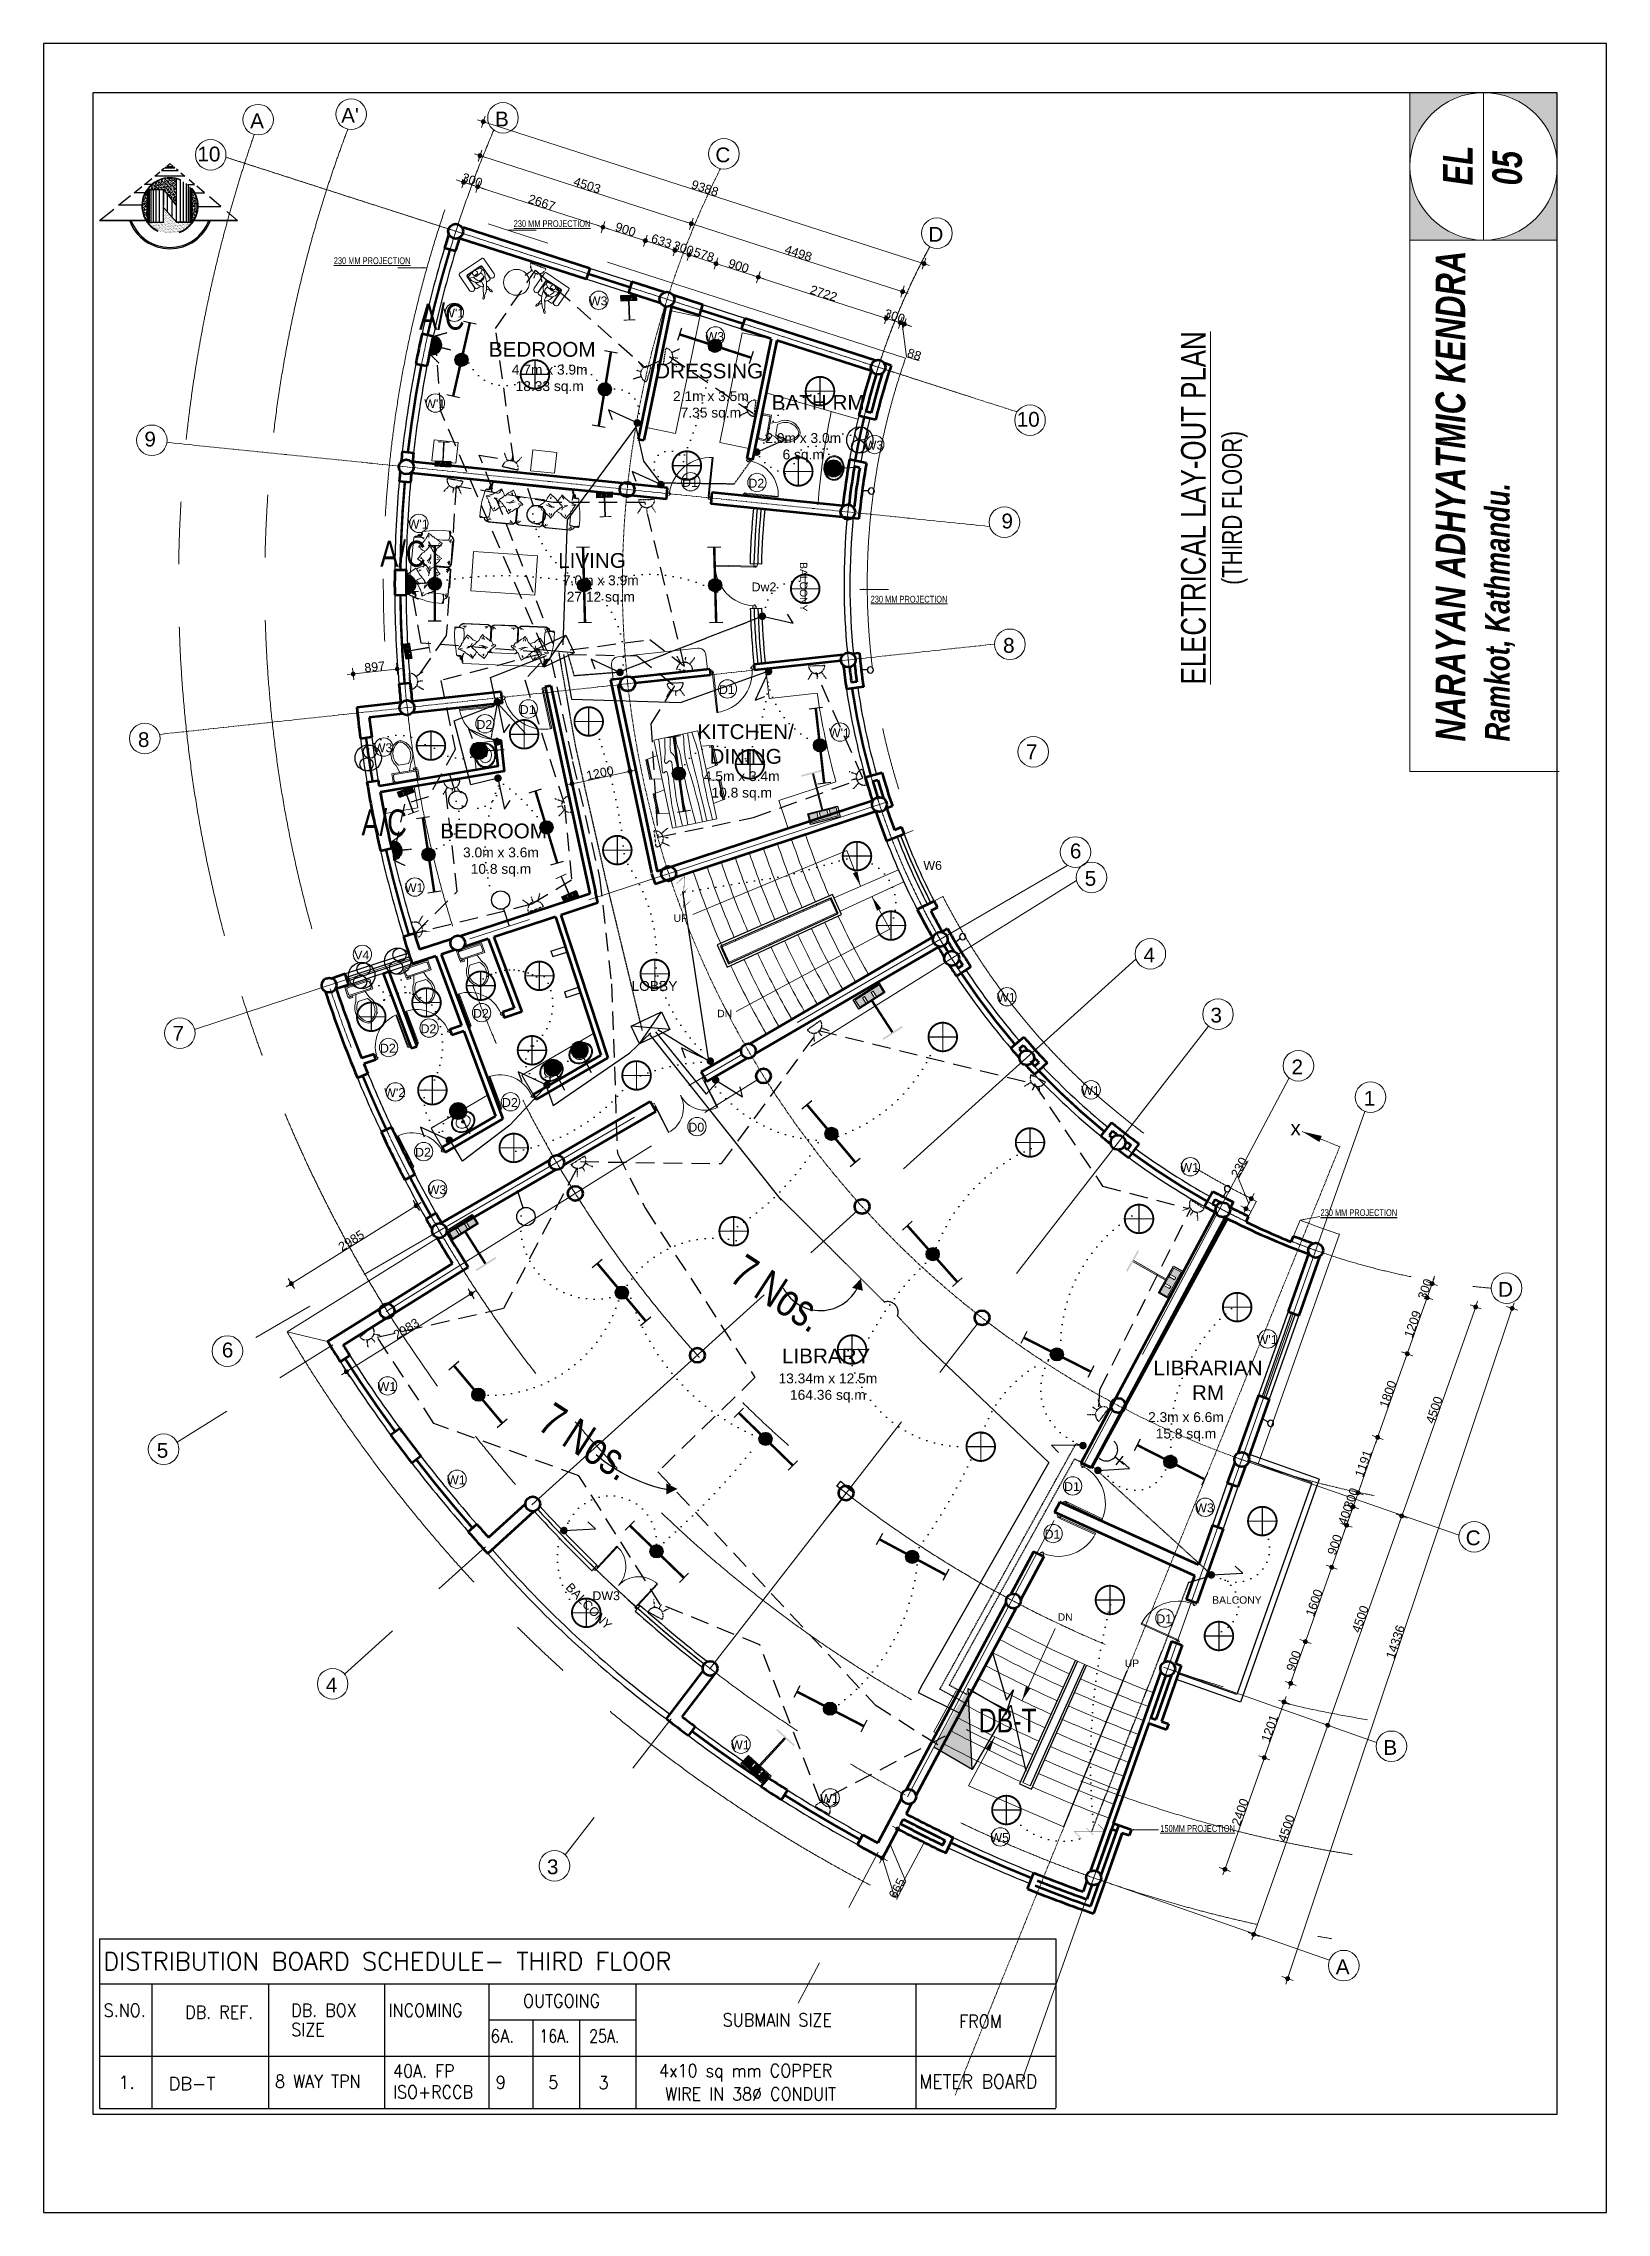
# Model space of a CAD drawing. Header units: millimetres. Extents: x -582 to 488037, y -1142837 to 903.
# Drawn here: x 393100 to 424800, y -1142837 to -1098837 of the extents above; entities that cross this region are included whole.
import ezdxf

# ---------------------------------------------------------------- set-up
doc = ezdxf.new("R2010")
doc.units = ezdxf.units.MM
doc.header["$PDMODE"] = 3
for name, pattern in [('CENTERX2', [101.6, 63.5, -12.7, 12.7, -12.7]), ('DASHED', [19.05, 12.7, -6.35]), ('DOT2', [3.175, 0, -3.175]), ('HIDDEN', [0.375, 0.25, -0.125])]:
    doc.linetypes.add(name, pattern=pattern)
doc.layers.add('A New CL', color=7, linetype='CENTERX2', lineweight=13, true_color=0x18bbcd)
doc.layers.add('Pipe line', color=7, linetype='Continuous', lineweight=60, true_color=0x0070ff)
for name, color, linetype, lineweight in [('A_Wall 01', 7, 'Continuous', 53), ('COLUMN-HATCH', 1, 'Continuous', 53), ('Dim', 160, 'Continuous', 20), ('Dimension', 5, 'Continuous', 13), ('door', 62, 'Continuous', 18), ('dw', 92, 'Continuous', 15), ('E_Telephone', 50, 'Continuous', 20), ('fixtures', 123, 'Continuous', 0), ('furniture', 43, 'Continuous', 13), ('hatch', 9, 'Continuous', 0), ('hatch2', 252, 'Continuous', 18), ('Muebles', 43, 'Continuous', 0), ('POWER', 5, 'Continuous', 25), ('railing', 220, 'Continuous', 25), ('stair', 20, 'Continuous', 20), ('T-TEXT', 1, 'Continuous', 15), ('WALL2', 1, 'Continuous', 25), ('window', 210, 'Continuous', 25)]:
    doc.layers.add(name, color=color, linetype=linetype, lineweight=lineweight)
for name, color, linetype in [('E_DB', 210, 'Continuous'), ('E_Electrical Layout', 210, 'Continuous'), ('E_Power', 50, 'HIDDEN'), ('E_Switch', 30, 'DOT2'), ('E_TV', 160, 'Continuous'), ('SHEDU', 5, 'Continuous'), ('WC-SERIAL', 70, 'Continuous')]:
    doc.layers.add(name, color=color, linetype=linetype)
doc.styles.add('Arial', font='arial.ttf')
doc.styles.add('S185', font='romans.shx', dxfattribs={"width": 0.9, "height": 180})
doc.styles.add('S200', font='ROMAND.SHX', dxfattribs={"height": 200})
doc.styles.get("Standard").update_dxf_attribs({"font": 'arial.ttf', "width": 0.75})
doc.dimstyles.new('A_ Detail', dxfattribs={"dimtxt": 250, "dimasz": 80, "dimexe": 75, "dimexo": 0, "dimgap": 4, "dimtad": 1, "dimdec": 0, "dimzin": 1, "dimdsep": 46, "dimtxsty": 'Arial', "dimblk": 'dot 2', "dimcen": 0.09375, "dimclrd": 5, "dimclre": 5, "dimclrt": 256, "dimadec": 0, "dimazin": 0, "dimtfac": 0.75, "dimtdec": 0, "dimtix": 1, "dimtmove": 1, "dimatfit": 3, "dimfxl": 75, "dimfxlon": 1, "dimtolj": 1, "dimtzin": 0, "dimlwd": 13, "dimlwe": 9, "dimarcsym": 0})
pattern_1 = [(37.5, (17499.617, -40629.6), (-2.36225, 72.25589), [0, -57, 0, -63.75, 0, -60.9375]), (7.5, (17499.62, -40629.6), (66.36663, 105.83048), [0, -30.75, 0, -51.375, 0, -19.6875]), (327.5, (17453.49, -40629.6), (116.78032, 0.212215), [0, -18.75, 0, -67.5, 0, -88.125]), (317.5, (17453.49, -40629.6), (112.72975, 32.91283), [0, -9.375, 0, -44.25, 0, -50.625])]

msp = doc.modelspace()

# ---------------------------------------------------------------- texts
at = {"layer": 'DEFPOINTS', "ltscale": 0.005, "insert": (418998.4, -1122555.7), "char_height": 138, "attachment_point": 4}
msp.add_mtext('\\pi-414,l414,t414;{\\L\\C7;230 MM PROJECTION}', dxfattribs=at)
at = {"layer": 'E_Electrical Layout', "linetype": 'DASHED', "width": 0.75}
for p in [(406981.6, -1123920.7), (403091.6, -1126930.7)]:
    msp.add_text('7 Nos.', height=662.72, rotation=327.05356, dxfattribs=at).set_placement(p)
at = {"layer": 'E_Electrical Layout', "width": 0.75}
msp.add_text('DB-T', height=480, dxfattribs=at).set_placement((412068.4, -1133096.9))
at = {"layer": 'E_Power', "width": 0.75}
for p in [(400719.3, -1104644.1), (399929.3, -1109454.1), (399549.3, -1114904.1)]:
    msp.add_text('A/C', height=528, dxfattribs=at).set_placement(p)
at = {"layer": 'Pipe line', "color": 5, "attachment_point": 5, "style": 'Arial'}
for s, insert, char_height in [('A', (397432.6, -1100408.2), 300), ("A'", (399318.5, -1100297.8), 300), ('B', (402398.1, -1100370.9), 300), ('10', (396456, -1101083.8), 300), ('C', (406878.1, -1101100.9), 300), ('D', (411198.1, -1102710.9), 300), ("W'1", (401421, -1104306.7), 180), ('W3', (404350.8, -1104062.4), 180), ('W3', (406715, -1104785.2), 180), ('BEDROOM', (403214.2, -1105045.8), 300), ('4.7m x 3.9m\\P18.33 sq.m', (403367.3, -1105652.7), 200), ('DRESSING', (406601.1, -1105483.8), 300), ("W'1", (401036.2, -1106146.3), 180), ('2.1m x 3.5m\\P7.35 sq.m', (406636.2, -1106189.4), 200), ('^I^IBATH RM', (408694.7, -1106119.8), 300), ('10', (413070.8, -1106464.4), 300), ('9', (395264.7, -1106865.7), 300), ('2.0m x 3.0m\\P6 sq.m', (408508.1, -1107039.5), 200), ('W3', (409945.3, -1106987.4), 180), ('D1', (406212.9, -1107742.5), 180), ('D2', (407556.9, -1107758.3), 180), ("W'1", (400700.7, -1108587.7), 180), ('9', (412645.5, -1108527.8), 300), ('LIVING', (404225.7, -1109327.3), 300), ('7.0m x 3.9m\\P27.12 sq.m', (404403.4, -1109924.6), 200), ('Dw2', (407712.9, -1109862.5), 180), ('8', (412677.9, -1111049.9), 300), ('D1', (406959.2, -1111946.1), 180), ('D1', (402920.9, -1112350), 180), ('D2', (402041.7, -1112652.1), 180), ('KITCHEN/\\PDINING', (407341.3, -1113050.9), 300), ("W'1", (409241.2, -1112821.1), 180), ('8', (395133.3, -1112961.5), 300), ('W3', (399987.9, -1113125.8), 180), ('7', (413140.9, -1113208.4), 300), ('4.5m x 3.4m\\P10.8 sq.m', (407261.6, -1113897.8), 200), ('BEDROOM', (402229.6, -1114813.9), 300), ('3.0m x 3.6m\\P10.8 sq.m', (402378.9, -1115444.8), 200), ('6', (414032.9, -1115220.2), 300), ('W6', (411133.5, -1115512.3), 180), ('5', (414333.3, -1115777.4), 300), ('W1', (400619.1, -1115963.6), 180), ('UP', (406025.4, -1116582.1), 150), ('V4', (399555.8, -1117329.5), 180), ('4', (415526, -1117329.3), 300), ('LOBBY', (405491.6, -1117957.3), 200), ('D2', (401972.6, -1118511.5), 180), ('DN', (406915.7, -1118515.4), 150), ('W1', (412627, -1118187.7), 180), ('3', (416882.6, -1118550.4), 300), ('7', (395834.2, -1118915.3), 300), ('D2', (400908.8, -1118823.9), 180), ('D2', (400086.1, -1119218.8), 180), ('2', (418527.6, -1119598.5), 300), ("W'2", (400223.8, -1120119.7), 180), ('D2', (402559.2, -1120320.3), 180), ('W1', (414334.1, -1120077.2), 180), ('1', (419990.8, -1120235.4), 300), ('D0', (406339.8, -1120822.2), 180), ('x', (418493.6, -1120837.1), 300), ('D2', (400797.6, -1121329.7), 180), ('W1', (416346.3, -1121637.7), 180), ('W3', (401081.7, -1122090.7), 180), ('D', (422750.4, -1124110.7), 300), ("W'1", (417915.9, -1125128.8), 180), ('6', (396835.2, -1125342), 300), ('LIBRARY', (408973.2, -1125460.2), 300), ('13.34m x 12.5m\\P164.36 sq.m', (409008.8, -1126113.4), 200), ('LIBRARIAN\\PRM', (416716.4, -1125954.4), 300), ('W1', (400066.3, -1126081.8), 180), ('2.3m x 6.6m\\P15.8 sq.m', (416269.7, -1126898.5), 200), ('5', (395516.1, -1127377.8), 300), ('W1', (401475.3, -1127974.9), 180), ('D1', (413959.1, -1128111.3), 180), ('W3', (416646.6, -1128544), 180), ('D1', (413562.9, -1129077.2), 180), ('C', (422094, -1129152.5), 300), ('DW3', (404512.4, -1130325.7), 180), ('BALCONY', (417303, -1130412.6), 150), ('DN', (413820, -1130756.6), 150), ('D1', (415828.6, -1130792.3), 180), ('UP', (415174.2, -1131696.4), 150), ('4', (398944.1, -1132134.8), 300), ('W1', (407233.8, -1133349.8), 180), ('B', (420414, -1133402.5), 300), ('W1', (409042.9, -1134439), 180), ('W5', (412493.4, -1135230.7), 180), ('3', (403427.6, -1135825.2), 300), ('A', (419447.4, -1137851.5), 300)]:
    msp.add_mtext(s, dxfattribs=dict(at, insert=insert, char_height=char_height))
for insert, char_height, rotation in [((408514.5, -1109859.3), 150, 270), ((404161.3, -1130537.6), 180, 314.42764)]:
    msp.add_mtext('BALCONY', dxfattribs=dict(at, insert=insert, char_height=char_height, rotation=rotation))
at = {"layer": 'SHEDU', "color": 1, "style": 'S185'}
msp.add_text('DISTRIBUTION BOARD SCHEDULE- THIRD FLOOR', height=359.954, dxfattribs=at).set_placement((394314.8, -1137920.7))
at = {"layer": 'SHEDU', "color": 5, "style": 'S200'}
for s, height, width, p in [('S.NO.', 263.01, 0.9, (394323.5, -1138864)), ('DB. REF.', 263.01, 0.9, (395977.1, -1138903.4)), ('DB. BOX', 263.01, 0.9, (398126.9, -1138864)), ('INCOMING', 263.01, 0.9, (400100.9, -1138864)), ('OUTGOING', 263.01, 0.9, (402828.3, -1138675.6)), ('SIZE', 263.01, 0.9, (398126.9, -1139255.8)), ('6A.', 263.01, 0.9, (402160.4, -1139389)), ('16A.', 263.01, 0.8, (403157.3, -1139389)), ('25A.', 263.01, 0.8, (404167.6, -1139389)), ('SUBMAIN SIZE', 263.014, 0.9, (406877.5, -1139060.6)), ('FROM', 263.01, 0.9, (411671.9, -1139090.1)), ('40A. FP', 263.01, 0.9, (400189.6, -1140097)), ('4x10 sq mm COPPER ', 263.014, 0.9, (405585.9, -1140088.4)), ('METER BOARD', 284.055, 0.9, (410866.3, -1140316.6)), (' 8 WAY TPN', 263.01, 0.9, (397635.3, -1140306.1)), ('ISO+RCCB', 263.01, 0.9, (400189.6, -1140523)), ('9', 263, 0.9, (402272.2, -1140326.4)), ('5', 263, 0.9, (403338.3, -1140326.4)), ('3', 263, 0.9, (404359.6, -1140332.5)), ('WIRE IN 38%%c CONDUIT', 263.014, 0.9, (405705.7, -1140561.6))]:
    msp.add_text(s, height=height, dxfattribs=dict(at, width=width)).set_placement(p)
for s, p in [('1.', (394619.3, -1140326.4)), ('DB-T', (395640.8, -1140353.2))]:
    msp.add_text(s, height=263.01, dxfattribs=at).set_placement(p)
at = {"layer": 'T-TEXT', "ltscale": 0.005, "char_height": 138, "attachment_point": 4}
for s, insert in [('\\pi-414,l414,t414;{\\L\\C7;230 MM PROJECTION}', (402637, -1102494.6)), ('\\pi-414,l414,t414;{\\L\\C7;230 MM PROJECTION}', (398989, -1103247.5)), ('\\pi-414,l414,t414;{\\L\\C7;230 MM PROJECTION}', (409876.2, -1110112.7)), ('\\pi-414,l414,t414;{\\L\\C7;150MM PROJECTION}', (415749.2, -1135047.1))]:
    msp.add_mtext(s, dxfattribs=dict(at, insert=insert))
at = {"layer": 'T-TEXT', "ltscale": 0.005, "insert": (416847.3, -1108259.3), "char_height": 500, "attachment_point": 5, "rotation": 90}
msp.add_mtext('\\pi-1500,l1500,t1500;{\\L\\C7;ELECTRICAL LAY-OUT PLAN\\P\\H0.8x;\\l(THIRD FLOOR)}', dxfattribs=at)
at = {"layer": 'WC-SERIAL', "char_height": 500, "width": 16740, "attachment_point": 1, "rotation": 90}
for s, insert in [('{\\fArial|b1|i1|c0|p34;\\H1.2x;EL\\P05}', (421482.3, -1101717.7)), ('{\\fArial|b1|i1|c0|p34;\\H1.2x;NARAYAN ADHYATMIC KENDRA\\P\\H0.8333x;Ramkot, Kathmandu.}', (421332.3, -1112997.1))]:
    msp.add_mtext(s, dxfattribs=dict(at, insert=insert))

# ---------------------------------------------------------------- blocks, each defined once
blk = doc.blocks.new('A$C115C1E31')
blk.add_circle((-22, 86), 150)
blk = doc.blocks.new('d2')
at = {"layer": 'door', "color": 42}
for p, q in [((46, 35), (46, 819)), ((46, 819), (69, 819)), ((69, 819), (69, 35)), ((46, 35), (46, 12)), ((69, 35), (46, 35)), ((46, 12), (69, 12)), ((854, 12), (831, 12)), ((854, 35), (854, 12)), ((46, -11), (69, -11)), ((46, -11), (46, -35)), ((854, -12), (831, -12)), ((854, -12), (854, -35))]:
    blk.add_line(p, q, dxfattribs=at)
blk.add_lwpolyline([(46, -35), (0, -35), (0, 35), (46, 35)], close=True, dxfattribs=at)
for points in [[(69, -11), (69, 12)], [(831, -12), (831, 12)], [(854, 35), (900, 35), (900, -35), (854, -35)]]:
    blk.add_lwpolyline(points, dxfattribs=at)
blk.add_arc((18, -17), 837, 2.7517, 88.0714, dxfattribs=at)
blk = doc.blocks.new('Toilet - top')
for p, q in [((-10, -8.5), (-8, -8.5)), ((-10, -9.5), (-10, -8.5)), ((-7, -9.5), (-10, -9.5)), ((-8, -8.5), (-8, -8)), ((-7, -8), (-7, -9.5)), ((-4, -8), (-6, -14)), ((4, -14), (-4, -14)), ((4, -8), (6, -14)), ((9.5, -6), (9.5, -2))]:
    blk.add_line(p, q)
blk.add_lwpolyline([(10.5, -8), (10.5, 0), (-10.5, 0), (-10.5, -8)], close=True)
for points in [[(-9.5, -2), (-9.5, -6)], [(8.5, -1), (-8.5, -1)], [(-8.5, -7), (8.5, -7)]]:
    blk.add_lwpolyline(points)
for centre, radius, start, end in [((-8.6, -1.9), 0.884, 81.8699, 188.1301), ((-8.6, -6.1), 0.884, 171.8699, 278.1301), ((3.5, -21.6), 12.2, 141.4691, 247.9714), ((4.2, -21.8), 11.3, 136.3677, 238.9468), ((-3.5, -21.6), 12.2, 292.0284, 38.5307), ((-4.2, -21.8), 11.3, 301.053, 43.6321), ((8.6, -1.9), 0.884, 351.8699, 98.1301), ((8.6, -6.1), 0.884, 261.8699, 8.1301), ((0, -27.9), 4, 245.7318, 294.2682), ((0, -29), 4, 254.8605, 285.1395)]:
    blk.add_arc(centre, radius, start, end)
blk = doc.blocks.new('table partition')
at = {"layer": 'furniture'}
for p, q in [((785, 533), (0, 0)), ((813, 492), (28, -41)), ((785, 533), (813, 492)), ((0, 0), (28, -41))]:
    blk.add_line(p, q, dxfattribs=at)
blk = doc.blocks.new('Sink - Oval top')
for p, q in [((-1, 0), (1, 0)), ((0, 1), (0, -1))]:
    blk.add_line(p, q)
at = {"linetype": 'Continuous'}
for points in [[(-12.2, 0.4, 0.117634), (-11.5, -3.4, 0.104469), (-8.9, -6.8, 0.090016), (-5.1, -9.1, 0.08192), (-0.3, -10, 0.08192), (4.5, -9.4, 0.090016), (8.4, -7.4, 0.104469), (11.2, -4.1, 0.117634), (12.2, -0.4, 0.117634), (11.5, 3.4, 0.104469), (8.9, 6.8, 0.090016), (5.1, 9.1, 0.08192), (0.3, 10, 0.08192), (-4.5, 9.4, 0.090016), (-8.4, 7.4, 0.104469), (-11.2, 4.1, 0.117634)], [(-11.3, 0.2, 0.118622), (-10.5, -3.3, 0.104678), (-8.1, -6.4, 0.089562), (-4.5, -8.4, 0.081185), (-0.1, -9.2, 0.081185), (4.3, -8.5, 0.089562), (7.9, -6.6, 0.104678), (10.4, -3.5, 0.118622), (11.3, -0.2, 0.118622), (10.5, 3.3, 0.104678), (8.1, 6.4, 0.089562), (4.5, 8.4, 0.081185), (0.1, 9.2, 0.081185), (-4.3, 8.5, 0.089562), (-7.9, 6.6, 0.104678), (-10.4, 3.5, 0.118622)], [(-7.4, 0.1, 0.118283), (-6.9, -2.2, 0.104607), (-5.3, -4.2, 0.089718), (-3, -5.5, 0.081436), (-0.1, -6, 0.081436), (2.8, -5.6, 0.089718), (5.2, -4.3, 0.104607), (6.9, -2.3, 0.118283), (7.4, -0.1, 0.118283), (6.9, 2.2, 0.104607), (5.3, 4.2, 0.089718), (3, 5.5, 0.081436), (0.1, 6, 0.081436), (-2.8, 5.6, 0.089718), (-5.2, 4.3, 0.104607), (-6.9, 2.3, 0.118283)]]:
    blk.add_lwpolyline(points, format="xyb", close=True, dxfattribs=at)
for radius in [1.5, 1]:
    blk.add_circle((0, 0), radius)
blk = doc.blocks.new('d1')
at = {"layer": 'door'}
for p, q in [((46, 35), (46, 819)), ((46, 819), (69, 819)), ((69, 819), (69, 35)), ((46, 35), (46, 12)), ((69, 35), (46, 35)), ((46, 12), (69, 12)), ((854, 12), (831, 12)), ((854, 35), (854, 12)), ((46, -11), (69, -11)), ((46, -11), (46, -35)), ((854, -12), (831, -12)), ((854, -12), (854, -35))]:
    blk.add_line(p, q, dxfattribs=at)
blk.add_lwpolyline([(46, -35), (0, -35), (0, 35), (46, 35)], close=True, dxfattribs=at)
for points in [[(69, -11), (69, 12)], [(831, -12), (831, 12)], [(854, 35), (900, 35), (900, -35), (854, -35)]]:
    blk.add_lwpolyline(points, dxfattribs=at)
blk.add_arc((18, -17), 837, 2.7517, 88.0714, dxfattribs=at)
blk = doc.blocks.new('D4')
at = {"layer": 'door'}
for p, q in [((0, 1.5), (0, -1.5)), ((0.5, 1.5), (0, 1.5)), ((2, 2), (0.5, 2)), ((0.5, 2), (0.5, 1.5)), ((2, -0.5), (2, 2)), ((46, -0.5), (46, 2)), ((46, 2), (47.5, 2)), ((47.5, 2), (47.5, 1.5)), ((47.5, 1.5), (48, 1.5)), ((48, 1.5), (48, -1.5)), ((0, -1.5), (0.5, -1.5)), ((0.5, -1.5), (0.5, -2)), ((0.5, -2), (1.5, -2)), ((1.5, -0.5), (2, -0.5)), ((1.5, -2), (1.5, -0.5)), ((1.5, -2), (1.5, -24.5)), ((2, -0.5), (2, -24.5)), ((46.5, -0.5), (46, -0.5)), ((46, -0.5), (46, -24.5)), ((46.5, -2), (46.5, -0.5)), ((47.5, -2), (46.5, -2)), ((46.5, -2), (46.5, -24.5)), ((47.5, -1.5), (47.5, -2)), ((48, -1.5), (47.5, -1.5))]:
    blk.add_line(p, q, dxfattribs=at)
for centre, start, end in [((1.5, -2), 270, 0), ((46.5, -2), 180, 270)]:
    blk.add_arc(centre, 22.5, start, end, dxfattribs=at)
blk = doc.blocks.new('Dining Set - 36 x 72 in.')
at = {"linetype": 'Continuous'}
for p, q in [((36, 18), (-36, 18)), ((-36, 18), (-36, -18)), ((-22.2343, 26.00059), (-23.4847, 17.99762)), ((-22.2304, 26), (-5.7608, 26)), ((-22, 27.5), (-22.1562, 26.50042)), ((-5.8416, 26.5), (-22.1534, 26.5)), ((-22, 27.5), (-6, 27.5)), ((-5.8437, 26.49966), (-6, 27.5)), ((-4.5152, 17.99762), (-5.7655, 25.99926)), ((5.7657, 26.00059), (4.5153, 17.99762)), ((5.7696, 26), (22.2392, 26)), ((6, 27.5), (5.8438, 26.50042)), ((22.1584, 26.5), (5.8466, 26.5)), ((6, 27.5), (22, 27.5)), ((22.1563, 26.49966), (22, 27.5)), ((23.4848, 17.99762), (22.2345, 25.99926)), ((36, -18), (36, 18)), ((-36, -18), (36, -18)), ((-22.2343, -26.0006), (-23.4847, -17.99762)), ((-22.2304, -26), (-5.7608, -26)), ((-22, -27.5), (-22.1562, -26.50044)), ((-5.8416, -26.5), (-22.1534, -26.5)), ((-22, -27.5), (-6, -27.5)), ((-5.8437, -26.49967), (-6, -27.5)), ((-4.5152, -17.99762), (-5.7655, -25.99928)), ((5.7657, -26.0006), (4.5153, -17.99762)), ((5.7696, -26), (22.2392, -26)), ((6, -27.5), (5.8438, -26.50044)), ((22.1584, -26.5), (5.8466, -26.5)), ((6, -27.5), (22, -27.5)), ((22.1563, -26.49967), (22, -27.5)), ((23.4848, -17.99762), (22.2345, -25.99928))]:
    blk.add_line(p, q, dxfattribs=at)
for points in [[(-36, 15), (-31.1772, 14.97754), (-26.8079, 14.91406), (-22.8538, 14.81543), (-19.276, 14.6875), (-16.0362, 14.53613), (-13.0957, 14.36718), (-10.4159, 14.18652), (-7.9583, 14), (-5.6904, 13.81315), (-3.6035, 13.63021), (-1.6954, 13.45508), (0.0365, 13.29166), (1.5945, 13.14388), (2.9811, 13.01562), (4.1988, 12.9108), (5.25, 12.83333), (6.1393, 12.78613), (6.8802, 12.76823), (7.4883, 12.77767), (7.9792, 12.8125), (8.3685, 12.87077), (8.6719, 12.95052), (8.9049, 13.0498), (9.0833, 13.16666), (9.2205, 13.29899), (9.3216, 13.44401), (9.3895, 13.59879), (9.4271, 13.76041), (9.4373, 13.92594), (9.4232, 14.09245), (9.3875, 14.257), (9.3333, 14.41666), (9.2638, 14.56917), (9.1836, 14.71484), (9.0975, 14.85465), (9.0104, 14.98958), (8.9272, 15.1206), (8.8529, 15.2487), (8.7922, 15.37483), (8.75, 15.5), (8.7305, 15.62467), (8.7344, 15.74739), (8.7617, 15.86621), (8.8125, 15.97916), (8.8867, 16.08431), (8.9844, 16.17968), (9.1055, 16.26334), (9.25, 16.33333), (9.4189, 16.38802), (9.6172, 16.42708), (9.8506, 16.45052), (10.125, 16.45833), (10.4463, 16.45052), (10.8203, 16.42708), (11.2529, 16.38802), (11.75, 16.33333), (12.3184, 16.26318), (12.9694, 16.17838), (13.7151, 16.07991), (14.5677, 15.96875), (15.5395, 15.84586), (16.6426, 15.71224), (17.8893, 15.56884), (19.2917, 15.41666), (20.859, 15.25667), (22.5879, 15.08984), (24.4721, 14.91715), (26.5052, 14.73958), (28.6809, 14.5581), (30.9929, 14.3737), (33.4347, 14.18733), (36, 14)], [(-36, 10), (-28.9766, 10.14274), (-23.1725, 10.20442), (-18.4241, 10.19775), (-14.5677, 10.13541), (-11.4399, 10.03011), (-8.877, 9.89453), (-6.7154, 9.74137), (-4.7917, 9.58333), (-2.9698, 9.43082), (-1.2246, 9.28515), (0.4415, 9.14534), (2.026, 9.01041), (3.5266, 8.87939), (4.9408, 8.7513), (6.266, 8.62516), (7.5, 8.5), (8.6411, 8.37549), (9.6914, 8.2539), (10.6538, 8.13818), (11.5312, 8.03125), (12.3267, 7.93603), (13.043, 7.85547), (13.6831, 7.79248), (14.25, 7.75), (14.7471, 7.7303), (15.1797, 7.73307), (15.5537, 7.75732), (15.875, 7.80208), (16.1494, 7.86637), (16.3828, 7.94922), (16.5811, 8.04964), (16.75, 8.16666), (16.8944, 8.29915), (17.0143, 8.44531), (17.1089, 8.60319), (17.1771, 8.77083), (17.218, 8.94629), (17.2305, 9.1276), (17.2137, 9.31282), (17.1667, 9.5), (17.0895, 9.6875), (16.987, 9.875), (16.8649, 10.0625), (16.7292, 10.25), (16.5856, 10.4375), (16.4401, 10.625), (16.2985, 10.8125), (16.1667, 11), (16.05, 11.18733), (15.9518, 11.3737), (15.8752, 11.5581), (15.8229, 11.73958), (15.798, 11.91715), (15.8034, 12.08984), (15.842, 12.25667), (15.9167, 12.41666), (16.0295, 12.56836), (16.1784, 12.70833), (16.3605, 12.83268), (16.5729, 12.9375), (16.8127, 13.01888), (17.0768, 13.07291), (17.3625, 13.0957), (17.6667, 13.08333), (17.9894, 13.03312), (18.3418, 12.94726), (18.7382, 12.82918), (19.1927, 12.68229), (19.7195, 12.51001), (20.3327, 12.31575), (21.0465, 12.10294), (21.875, 11.875), (22.8357, 11.63354), (23.959, 11.37304), (25.2786, 11.08618), (26.8282, 10.76562), (28.6414, 10.40405), (30.752, 9.99414), (33.1936, 9.52856), (36, 9)], [(-36, 5.5), (-30.7157, 5.3348), (-26.069, 5.20963), (-21.9946, 5.11767), (-18.4271, 5.05208), (-15.3009, 5.00602), (-12.5508, 4.97265), (-10.1112, 4.94515), (-7.9167, 4.91666), (-5.909, 4.88167), (-4.0586, 4.83984), (-2.3429, 4.79215), (-0.7396, 4.73958), (0.7739, 4.6831), (2.22, 4.6237), (3.6213, 4.56233), (5, 4.5), (6.373, 4.43782), (7.7344, 4.3776), (9.0723, 4.32129), (10.375, 4.27083), (11.6309, 4.22819), (12.8281, 4.19531), (13.9551, 4.17415), (15, 4.16666), (15.954, 4.17448), (16.819, 4.19791), (17.6001, 4.23698), (18.3021, 4.29166), (18.9299, 4.36198), (19.4883, 4.44791), (19.9823, 4.54948), (20.4167, 4.66666), (20.7969, 4.79899), (21.1302, 4.94401), (21.4245, 5.09879), (21.6875, 5.26041), (21.9271, 5.42594), (22.1511, 5.59245), (22.3672, 5.757), (22.5834, 5.91666), (22.8065, 6.06868), (23.0404, 6.21093), (23.2879, 6.34147), (23.5521, 6.45833), (23.8358, 6.55957), (24.142, 6.64323), (24.4735, 6.70735), (24.8334, 6.75), (25.2235, 6.76969), (25.642, 6.76692), (26.0858, 6.74267), (26.5521, 6.69791), (27.0379, 6.63362), (27.5404, 6.55078), (28.0565, 6.45036), (28.5834, 6.33333), (29.1242, 6.19987), (29.7071, 6.04687), (30.3661, 5.87044), (31.1354, 5.66666), (32.0493, 5.43164), (33.142, 5.16146), (34.4475, 4.85221), (36, 4.5)], [(-36, -1), (-30.7915, -0.6591), (-26.0195, -0.38216), (-21.6519, -0.16284), (-17.6563, 0.00521), (-14.0005, 0.12833), (-10.6523, 0.21289), (-7.5796, 0.26522), (-4.75, 0.29166), (-2.134, 0.29793), (0.2878, 0.28711), (2.5317, 0.26163), (4.6146, 0.22396), (6.5529, 0.17651), (8.3633, 0.12174), (10.0623, 0.06209), (11.6667, 0), (13.1899, -0.06201), (14.6341, -0.1211), (15.9982, -0.17432), (17.2813, -0.21875), (18.4823, -0.25147), (19.6003, -0.26953), (20.6343, -0.27002), (21.5834, -0.25), (22.4481, -0.20768), (23.2357, -0.14584), (23.9549, -0.06836), (24.6146, 0.02083), (25.2235, 0.11784), (25.7904, 0.21875), (26.3241, 0.31966), (26.8334, 0.41666), (27.3265, 0.50618), (27.8099, 0.58593), (28.2894, 0.65397), (28.7709, 0.70833), (29.2601, 0.74707), (29.763, 0.76823), (30.2855, 0.76985), (30.8334, 0.75), (31.4088, 0.70784), (31.9994, 0.64713), (32.589, 0.57275), (33.1615, 0.48958), (33.7008, 0.4025), (34.1908, 0.3164), (34.6153, 0.23616), (34.9584, 0.16666), (35.2099, 0.11165), (35.3848, 0.07031), (35.504, 0.04069), (35.5886, 0.02083), (35.6594, 0.00879), (35.7377, 0.0026), (35.8442, 0.00032), (36, 0)], [(-36, -6.5), (-27.1843, -6.31267), (-20.084, -6.1263), (-14.469, -5.9419), (-10.1094, -5.76042), (-6.7752, -5.58285), (-4.2363, -5.41016), (-2.2629, -5.24333), (-0.625, -5.08334), (0.8708, -4.93099), (2.2715, -4.78646), (3.5872, -4.64974), (4.8281, -4.52084), (6.0046, -4.39974), (7.127, -4.28646), (8.2053, -4.18099), (9.25, -4.08334), (10.2705, -3.99382), (11.2734, -3.91407), (12.2647, -3.84603), (13.25, -3.79167), (14.2354, -3.75293), (15.2266, -3.73177), (16.2295, -3.73015), (17.25, -3.75), (18.2912, -3.79248), (19.3451, -3.85547), (20.4009, -3.93604), (21.4479, -4.03125), (22.4754, -4.13819), (23.4727, -4.25391), (24.4289, -4.37549), (25.3334, -4.5), (26.1785, -4.62492), (26.9694, -4.74935), (27.7145, -4.87281), (28.4219, -4.99479), (29.1, -5.11483), (29.7572, -5.23242), (30.4016, -5.34709), (31.0417, -5.45834), (31.6837, -5.56437), (32.3262, -5.65821), (32.9658, -5.73153), (33.599, -5.77604), (34.2224, -5.78345), (34.8327, -5.74545), (35.4264, -5.65373), (36, -5.5)], [(-36, -10), (-26.4022, -9.81299), (-18.4675, -9.62891), (-11.9839, -9.45069), (-6.7396, -9.28125), (-2.5226, -9.12354), (0.8789, -8.98047), (3.6769, -8.85498), (6.0833, -8.75), (8.2767, -8.66765), (10.3021, -8.60677), (12.1712, -8.56543), (13.8958, -8.54167), (15.4876, -8.53353), (16.9583, -8.53907), (18.3197, -8.55632), (19.5834, -8.58334), (20.7616, -8.61841), (21.8685, -8.66081), (22.9188, -8.71004), (23.9271, -8.76563), (24.9081, -8.82707), (25.8763, -8.89388), (26.8465, -8.96558), (27.8334, -9.04167), (28.8474, -9.12118), (29.8828, -9.20117), (30.93, -9.27824), (31.9792, -9.34896), (33.0205, -9.40991), (34.0443, -9.45768), (35.0407, -9.48885), (36, -9.5)], [(-36, -14.5), (-30.0881, -14.33513), (-25.0332, -14.21224), (-20.7312, -14.12647), (-17.0781, -14.07292), (-13.97, -14.04671), (-11.3027, -14.04297), (-8.9724, -14.05681), (-6.875, -14.08334), (-4.9224, -14.11833), (-3.0905, -14.16016), (-1.3709, -14.20785), (0.2448, -14.26042), (1.7647, -14.3169), (3.1973, -14.3763), (4.5507, -14.43767), (5.8333, -14.5), (7.0554, -14.5621), (8.235, -14.62175), (9.3922, -14.67652), (10.5469, -14.72396), (11.7192, -14.76164), (12.929, -14.78711), (14.1965, -14.79794), (15.5417, -14.79167), (16.9933, -14.76424), (18.6152, -14.70508), (20.4804, -14.60197), (22.6615, -14.44271), (25.2312, -14.21509), (28.2624, -13.9069), (31.8277, -13.50594), (36, -13)]]:
    blk.add_lwpolyline(points, dxfattribs=at)
blk = doc.blocks.new('sala5')
at = {"layer": 'Muebles'}
for p, q in [((-0.8, 0.268), (-0.8, 0.113)), ((-0.75, 0.317), (-0.75, 0.328)), ((-0.75, 0.328), (-0.7, 0.328)), ((-0.75, 0.317), (-0.25, 0.317)), ((-0.05, 0.527), (-0.7, 0.527)), ((-0.7, 0.328), (-0.25, 0.328)), ((-0.672, 0.019), (-0.652, 0.062)), ((-0.656, -0.05), (-0.672, 0.019)), ((-0.624, 0.057), (-0.652, 0.062)), ((-0.637, 0.028), (-0.65, -0.002)), ((-0.644, -0.01), (-0.637, 0.028)), ((-0.617, 0.026), (-0.635, -0.009)), ((-0.624, 0.057), (-0.617, 0.026)), ((-0.418, 0.056), (-0.376, 0.187)), ((-0.413, -0.139), (-0.418, 0.056)), ((-0.417, 0.015), (-0.397, 0.033)), ((-0.397, -0.005), (-0.417, 0.015)), ((-0.397, 0.033), (-0.386, 0.065)), ((-0.386, 0.065), (-0.374, 0.078)), ((-0.376, 0.187), (-0.344, 0.275)), ((-0.374, 0.078), (-0.33, 0.1)), ((-0.374, 0.078), (-0.374, 0.078)), ((-0.363, 0.074), (-0.368, 0.081)), ((-0.367, 0.055), (-0.363, 0.074)), ((-0.361, 0.035), (-0.367, 0.055)), ((-0.365, 0.016), (-0.361, 0.035)), ((-0.365, 0.016), (-0.361, -0.004)), ((-0.344, 0.275), (-0.311, 0.287)), ((-0.33, 0.1), (-0.303, 0.11)), ((-0.311, 0.287), (-0.268, 0.274)), ((-0.303, 0.11), (-0.27, 0.101)), ((-0.27, 0.101), (-0.233, 0.079)), ((-0.268, 0.274), (-0.225, 0.108)), ((-0.268, 0.272), (-0.253, 0.272)), ((-0.265, 0.259), (-0.222, 0.306)), ((-0.209, 0.017), (-0.255, -0.227)), ((-0.233, 0.079), (-0.204, 0.015)), ((-0.225, 0.108), (-0.209, 0.017)), ((-0.204, 0.015), (-0.221, -0.032)), ((-0.21, 0.028), (-0.21, 0.278)), ((-0.2, -0.277), (-0.2, 0.278)), ((0, -0.477), (0, 0.477)), ((-0.8, -0.136), (-0.8, -0.267)), ((-0.75, -0.318), (-0.25, -0.318)), ((-0.75, -0.318), (-0.75, -0.328)), ((-0.75, -0.328), (-0.7, -0.328)), ((-0.7, -0.328), (-0.25, -0.328)), ((-0.7, -0.528), (-0.05, -0.528)), ((-0.65, -0.043), (-0.656, -0.05)), ((-0.638, -0.006), (-0.654, -0.075)), ((-0.654, -0.075), (-0.633, -0.118)), ((-0.65, -0.002), (-0.65, -0.043)), ((-0.635, -0.009), (-0.644, -0.01)), ((-0.631, -0.013), (-0.638, -0.006)), ((-0.607, -0.127), (-0.633, -0.118)), ((-0.631, -0.054), (-0.631, -0.013)), ((-0.618, -0.084), (-0.631, -0.054)), ((-0.616, -0.047), (-0.625, -0.046)), ((-0.625, -0.046), (-0.618, -0.084)), ((-0.599, -0.081), (-0.616, -0.047)), ((-0.607, -0.127), (-0.599, -0.081)), ((-0.333, -0.26), (-0.413, -0.139)), ((-0.373, -0.059), (-0.397, -0.005)), ((-0.363, -0.042), (-0.373, -0.059)), ((-0.317, -0.075), (-0.373, -0.059)), ((-0.367, -0.012), (-0.369, -0.036)), ((-0.369, -0.036), (-0.363, -0.042)), ((-0.361, -0.004), (-0.367, -0.012)), ((-0.293, -0.258), (-0.333, -0.26)), ((-0.266, -0.064), (-0.317, -0.075)), ((-0.255, -0.227), (-0.293, -0.258)), ((-0.277, -0.246), (-0.277, -0.246)), ((-0.222, -0.306), (-0.277, -0.246)), ((-0.221, -0.032), (-0.266, -0.064)), ((-0.214, -0.294), (-0.214, -0.011)), ((-0.21, -0.277), (-0.21, 0))]:
    blk.add_line(p, q, dxfattribs=at)
for centre, radius, start, end in [((-0.6, 0.49), 0.633, 209.06406, 237.33832), ((-1.42, -0.548), 0.805, 45.09314, 69.19713), ((-0.677, -0.538), 0.628, 107.12293, 109.30275), ((-0.877, 0.11), 0.05, 287.12293, 306.95071), ((-0.816, 0.058), 0.05, 225.09314, 269.0451), ((-0.559, -0.201), 0.395, 92.67885, 136.7128), ((-0.827, -0.509), 0.518, 75.10945, 88.8542), ((-0.7, 0.428), 0.1, 90, 270), ((-0.75, 0.268), 0.05, 90, 180), ((-0.378, -0.004), 0.281, 83.03758, 166.27595), ((-0.238, -0.624), 0.782, 101.16697, 119.48921), ((-0.25, 0.278), 0.05, 0, 90), ((-0.25, 0.278), 0.04, 0, 90), ((-0.05, 0.477), 0.05, 360, 90), ((-0.898, -0.238), 0.247, 111.8065, 135.26132), ((-1.064, 0.476), 0.569, 270.49561, 286.14217), ((-0.457, 0.539), 0.757, 230.20082, 259.98132), ((-0.75, -0.267), 0.05, 180, 270), ((-0.7, -0.428), 0.1, 90, 270), ((-0.42, -0.067), 0.219, 193.41744, 298.68555), ((-0.498, -0.038), 0.142, 219.23596, 309.60902), ((-0.25, -0.277), 0.05, 270, 0), ((-0.25, -0.277), 0.04, 270, 0), ((-0.05, -0.477), 0.05, 270, 0)]:
    blk.add_arc(centre, radius, start, end, dxfattribs=at)
at = {"layer": 'Muebles', "extrusion": (0, 0, -1)}
for centre, major_axis in [((-1.188, 0.241), (0.0509, -0.0563)), ((-1.128, -0.097), (0.0731, 0.0203))]:
    blk.add_ellipse(centre, major_axis=major_axis, ratio=0.385431, dxfattribs=at)
blk = doc.blocks.new('A$C00F53E64')
at = {"layer": 'furniture', "color": 44}
for p, q in [((0.2, 74.7), (0, 73.3)), ((0, 73.3), (0, 54.1)), ((0.8, 75.8), (0.2, 74.7)), ((1.7, 76.8), (0.8, 75.8)), ((3.1, 77.4), (1.7, 76.8)), ((3.3, 80.6), (3.1, 80.3)), ((3.1, 80.3), (3.1, 79.9)), ((3.1, 79.9), (3.1, 77.4)), ((3.1, 77.4), (3.1, 77.4)), ((3.5, 80.8), (3.3, 80.6)), ((3.8, 81), (3.5, 80.8)), ((9.4, 81), (3.8, 81)), ((16.1, 80.4), (9.4, 81)), ((20.4, 79.5), (16.1, 80.4)), ((25.5, 78.5), (20.4, 79.5)), ((26.1, 78.5), (25.5, 78.5)), ((26.3, 78.1), (26.1, 78.5)), ((26.7, 78), (26.3, 78.1)), ((26.7, 77.4), (26.7, 78)), ((26.7, 74.7), (26.7, 77.4)), ((26.7, 74.5), (26.7, 74.7)), ((29.2, 74.3), (26.7, 74.5)), ((30.3, 74.1), (29.2, 74.3)), ((31.3, 73.9), (30.3, 74.1)), ((32.1, 73.5), (31.3, 73.9)), ((32.4, 72.6), (32.1, 73.5)), ((32.4, 8.4), (32.4, 72.6)), ((0, 54.1), (0.4, 53.2)), ((0.4, 53.2), (1, 52.4)), ((0.4, 49.7), (0, 48.8)), ((0, 48.8), (0, 32.3)), ((1, 50.7), (0.4, 49.7)), ((1, 52.4), (1.7, 51.8)), ((1.7, 51.3), (1, 50.7)), ((1.7, 51.8), (2.7, 51.5)), ((2.7, 51.5), (1.7, 51.3)), ((14, 49.7), (13.8, 51.5)), ((15.4, 48.8), (14, 49.7)), ((15.9, 48.8), (15.4, 48.8)), ((16.3, 48.2), (15.9, 48.8)), ((16.3, 46.8), (16.3, 48.2)), ((16.9, 46.5), (16.3, 46.8)), ((18.2, 48), (16.9, 46.5)), ((20.4, 50.9), (18.2, 48)), ((21.5, 51.3), (20.4, 50.9)), ((0, 32.3), (0.4, 31.3)), ((0.4, 27.8), (0, 26.9)), ((0, 26.9), (0, 7.7)), ((0.4, 31.3), (1, 30.3)), ((1, 28.6), (0.4, 27.8)), ((1, 30.3), (1.7, 29.8)), ((1.7, 29.2), (1, 28.6)), ((1.7, 29.8), (2.7, 29.6)), ((2.7, 29.6), (1.7, 29.2)), ((0, 7.7), (0.2, 6.3)), ((0.2, 6.3), (0.8, 5.2)), ((0.8, 5.2), (1.7, 4.2)), ((1.7, 4.2), (3.1, 3.6)), ((3.1, 3.6), (3.1, 1.2)), ((3.1, 1.2), (3.1, 0.8)), ((3.1, 0.8), (3.3, 0.4)), ((3.3, 0.4), (3.5, 0.2)), ((3.5, 0.2), (3.8, 0)), ((9.4, 0), (16.1, 0.6)), ((16.1, 0.6), (20.4, 1.5)), ((20.4, 1.5), (25.7, 2.5)), ((25.7, 2.5), (26.1, 2.9)), ((26.1, 2.9), (26.5, 3.3)), ((26.5, 3.3), (26.7, 3.8)), ((26.7, 6.5), (29.2, 6.7)), ((26.7, 6.3), (26.7, 6.5)), ((26.7, 6.5), (26.7, 6.5)), ((26.7, 3.8), (26.7, 6.3)), ((29.2, 6.7), (30.3, 6.9)), ((30.3, 6.9), (31.3, 7.1)), ((31.3, 7.1), (32.1, 7.5)), ((32.1, 7.5), (32.4, 8.4)), ((3.8, 0), (9.4, 0))]:
    blk.add_line(p, q, dxfattribs=at)
for points in [[(3.1, 77), (1.9, 76.6), (1.2, 75.6), (0.6, 74.7), (0.4, 73.3), (0.4, 54.3), (0.8, 53.4), (1.2, 52.6), (1.9, 52.2), (2.9, 51.8), (12.9, 51.8)], [(1.5, 74.7), (1.7, 72.6)], [(1.9, 75.3), (2.9, 73.5)], [(16.1, 73.3), (13.4, 73.2), (8.6, 73.2), (4, 73.5), (3.5, 76), (3.5, 78.5), (4, 81)], [(4.4, 73.5), (3.6, 76), (3.6, 78.5), (4.4, 81)], [(20.9, 76.8), (20.4, 76.2), (19, 75.6), (18.8, 75.3), (17.1, 74.3), (16.3, 74.3), (15.4, 73.2), (14, 73), (11.5, 71), (9.2, 69.7), (10, 68.4), (11.5, 66.4), (12.9, 65.1), (13.4, 63.6), (14.4, 61.6)], [(20.7, 75.3), (20.5, 73.3)], [(21.1, 76.8), (21.7, 74.3), (22.1, 73.7), (22.3, 72.8), (22.8, 71.4), (22.8, 72)], [(22.8, 71.4), (23.4, 70.8), (24.4, 69.3), (25.7, 67.4), (26.9, 66), (28, 64.7), (26.1, 63.9), (25.9, 63.6), (24.4, 62.6), (22.5, 61.8), (22.7, 61.1), (24.4, 60.1), (25.2, 58.9), (25.9, 58), (25.9, 57.6), (27.8, 55.3), (26.7, 54.5), (24.4, 53.2), (22.5, 52.6), (21.5, 51.3), (21.9, 51.3), (22.5, 50.9), (22.8, 50.1), (22.8, 49.3)], [(22.3, 73), (22.5, 72.8), (22.8, 71.6)], [(24.2, 73.3), (26.5, 73.9), (29.4, 74.1), (31.5, 73.3)], [(24.4, 73.2), (26.1, 73.5), (29.2, 73.5), (31.9, 72.6)], [(26.7, 74.9), (26.1, 75.6), (25.9, 76.6), (26.1, 77.4), (26.7, 77.8), (26.5, 77.2), (26.5, 75.8), (26.7, 74.7)], [(26.9, 74.5), (27.3, 74.9), (27.8, 75.1), (28.4, 75.1), (28.8, 74.9), (29.2, 74.3)], [(27.1, 75.3), (27.5, 75.6), (28, 75.8), (28.6, 75.6), (29, 75.5), (29.4, 75.1)], [(27.1, 74.9), (27.1, 75.1), (27.1, 75.3), (27.1, 75.5), (27.3, 75.6), (27.5, 75.6), (27.6, 75.6), (27.8, 75.5), (27.8, 75.3)], [(28, 75.5), (28.2, 75.6), (28.4, 75.6), (28.6, 75.5), (28.8, 75.3)], [(29, 74.9), (29.2, 75.1), (29.4, 74.9), (29.4, 74.7), (29.4, 74.5)], [(1.5, 53.2), (2.7, 55.7)], [(1.7, 53.2), (3.1, 54)], [(13.2, 51.5), (11.7, 53.4), (10.6, 54.5), (10, 55.7), (9.8, 56.1), (8.3, 57.4), (9.8, 58.2), (10.6, 59.1), (11.3, 59.1), (13.2, 60.3), (14.4, 61.6), (15.4, 62.2), (16.3, 63.2), (16.5, 63.9), (17.5, 64.3), (17.5, 65.1), (18.8, 66), (20, 64.9), (20, 64.5), (21.5, 62.8), (21.5, 62.6), (22.1, 62.4), (22.5, 61.8)], [(10.4, 57), (12.3, 55.9)], [(10.9, 69.5), (12.3, 68.7)], [(10.9, 57.8), (12.1, 57.8)], [(15.7, 65.7), (17.5, 66.4), (20, 70.1), (19.4, 67.4)], [(17.5, 59.7), (17.1, 57), (18.6, 52.8)], [(17.3, 58), (18.6, 55.7), (19.8, 54.1)], [(22.8, 60.9), (22.8, 62)], [(24.8, 55.7), (23.8, 55.7)], [(26.7, 64.9), (24.6, 66.4)], [(25.5, 55.7), (24.6, 56.4)], [(13.4, 51.1), (2.9, 51.1), (1.9, 50.9), (1.2, 50.3), (0.8, 49.5), (0.4, 48.8), (0.4, 32.3), (0.8, 31.5), (1.2, 30.7), (1.9, 30.1), (2.9, 30), (13.8, 30)], [(2.1, 49.3), (3.1, 47.4)], [(2.1, 48.2), (2.1, 45.9)], [(13.2, 51.5), (2.7, 51.5)], [(17.1, 48.4), (17.1, 50.1)], [(20.9, 51.1), (21.3, 51.1), (21.7, 50.9), (22.3, 50.5), (22.8, 49.7)], [(22.8, 31.7), (22.8, 30.9), (22.5, 30.1), (21.9, 29.8), (21.1, 29.6), (21.9, 29.4), (22.5, 28.8), (22.8, 28.2), (22.8, 27.5), (22.8, 50.1)], [(3.1, 4), (1.9, 4.4), (1.2, 5.4), (0.4, 6.3), (0.4, 26.7), (0.8, 27.6), (1.2, 28.4), (1.9, 28.8), (2.9, 29.2), (13.4, 29.2)], [(1.5, 27.1), (3.1, 25)], [(1.5, 25.9), (1.7, 24.4)], [(1.9, 31.5), (3.3, 33.2)], [(2.1, 31.1), (3.8, 31.3)], [(2.7, 29.6), (13.6, 29.6)], [(20.9, 3.5), (20.4, 4), (19, 4.6), (18.8, 5), (17.1, 6), (16.3, 6), (15.4, 7.1), (14, 7.3), (11.5, 9.2), (9.2, 10.6), (10, 11.9), (11.5, 13.8), (12.9, 15.2), (13.4, 16.7), (14.4, 18.6)], [(10.4, 23.2), (12.3, 24.4)], [(10.9, 22.5), (12.1, 22.5)], [(17.1, 31.9), (17.1, 30.1)], [(17.5, 20.5), (17.1, 23.2), (18.6, 27.5)], [(17.3, 22.3), (18.6, 24.6), (19.8, 26.1)], [(20, 30), (21.3, 30), (21.9, 30.1), (22.3, 30.5), (22.8, 31.3)], [(20.2, 29.6), (21.1, 29.6)], [(20.9, 29.2), (21.1, 29.2), (21.7, 29), (22.1, 28.6), (22.8, 27.8)], [(22.8, 8.8), (23.4, 9.4), (24.4, 10.9), (25.7, 12.9), (26.9, 14.2), (28, 15.6), (26.1, 16.3), (25.9, 16.7), (24.4, 17.7), (22.5, 18.4)], [(22.8, 18.2), (22.8, 19.4)], [(24.8, 24.6), (23.8, 24.6)], [(25.5, 24.6), (24.6, 23.8)], [(2.1, 6.5), (2.1, 9.6)], [(2.7, 7.5), (3.3, 8.8)], [(4, 7.5), (3.5, 5), (3.5, 2.5), (4, 0)], [(4.4, 7.5), (3.6, 5), (3.6, 2.5), (4.4, 0)], [(3.8, 7.5), (8.8, 7.9), (13.6, 7.9)], [(10.9, 10.8), (12.3, 11.5)], [(15.7, 14.6), (17.5, 13.8), (20, 10.2), (19.4, 12.9)], [(20.7, 5), (20.5, 6.9)], [(21.1, 3.5), (21.7, 6), (22.1, 6.5), (22.3, 7.5), (22.5, 7.7), (22.7, 8.3), (22.7, 8.4)], [(24.2, 8.4), (26.1, 7.5), (29.2, 7.5), (31.5, 8.1)], [(24.2, 7.9), (26.5, 7.1), (29.4, 6.9), (31.3, 7.7)], [(26.7, 15.4), (24.6, 13.8)], [(26.7, 6.1), (26.1, 5.4), (25.9, 4.4), (26.1, 3.6), (26.5, 3.5)], [(26.7, 6.3), (26.5, 5.2), (26.5, 3.8), (26.7, 3.5)], [(26.9, 6.5), (27.3, 6.1), (27.8, 6), (28.4, 6), (28.8, 6.1), (29.2, 6.7)], [(27.1, 6.1), (27.1, 6), (27.1, 5.8), (27.1, 5.6), (27.3, 5.4), (27.5, 5.4), (27.6, 5.4), (27.8, 5.6), (27.8, 5.8)], [(27.1, 5.8), (27.5, 5.4), (28, 5.2), (28.6, 5.4), (29, 5.6), (29.4, 6)], [(28, 5.6), (28.2, 5.4), (28.4, 5.4), (28.6, 5.6), (28.8, 5.8)], [(29, 6.1), (29.2, 6), (29.4, 6.1), (29.4, 6.3), (29.4, 6.5)]]:
    blk.add_lwpolyline(points, dxfattribs=at)
blk.add_lwpolyline([(22.7, 19.2), (24.4, 20.2), (25.2, 21.3), (25.9, 22.3), (25.9, 22.7), (27.8, 25), (26.7, 25.7), (24.4, 27.1), (22.5, 27.6), (21.5, 29), (20.4, 29.4), (18.2, 32.3), (16.9, 33.8), (16.3, 33.4), (16.3, 32.1), (15.9, 31.5), (15.4, 31.5), (14, 30.5), (13.2, 28.8), (11.7, 26.9), (10.6, 25.7), (10, 24.6), (9.8, 24.2), (8.3, 22.8), (9.8, 22.1), (10.6, 21.1), (11.3, 21.1), (13.2, 20), (14.4, 18.6), (15.4, 18), (16.3, 17.1), (16.5, 16.3), (17.5, 15.9), (17.5, 15.2), (18.8, 14.2), (20, 15.4), (20, 15.7), (21.5, 17.5), (21.5, 17.7), (22.1, 17.9), (22.5, 18.4)], close=True, dxfattribs=at)
blk = doc.blocks.new('A$C069D1E1A')
at = {"layer": 'furniture', "color": 44}
for p, q in [((0.8, 54), (0.2, 52.8)), ((1.7, 54.9), (0.8, 54)), ((3.1, 55.5), (1.7, 54.9)), ((3.3, 58.8), (3.1, 58.4)), ((3.1, 58.4), (3.1, 58)), ((3.1, 58), (3.1, 55.5)), ((3.1, 55.5), (3.1, 55.5)), ((3.5, 58.9), (3.3, 58.8)), ((3.8, 59.1), (3.5, 58.9)), ((9.4, 59.1), (3.8, 59.1)), ((16.1, 58.6), (9.4, 59.1)), ((20.4, 57.6), (16.1, 58.6)), ((25.5, 56.6), (20.4, 57.6)), ((26.1, 56.6), (25.5, 56.6)), ((26.3, 56.3), (26.1, 56.6)), ((26.7, 56.1), (26.3, 56.3)), ((26.7, 55.5), (26.7, 56.1)), ((26.7, 52.8), (26.7, 55.5)), ((0.2, 52.8), (0, 51.5)), ((0, 51.5), (0, 32.3)), ((0, 48.8), (0, 32.3)), ((26.7, 52.6), (26.7, 52.8)), ((29.2, 52.4), (26.7, 52.6)), ((30.3, 52.2), (29.2, 52.4)), ((31.3, 52), (30.3, 52.2)), ((32.1, 51.6), (31.3, 52)), ((32.4, 50.7), (32.1, 51.6)), ((32.4, 8.4), (32.4, 50.7)), ((0, 32.3), (0.4, 31.3)), ((0, 32.3), (0.4, 31.3)), ((0.4, 27.8), (0, 26.9)), ((0.4, 27.8), (0, 26.9)), ((0, 26.9), (0, 7.7)), ((0.4, 31.3), (1, 30.3)), ((0.4, 31.3), (1, 30.5)), ((1, 28.8), (0.4, 27.8)), ((1, 28.6), (0.4, 27.8)), ((1, 30.5), (1.7, 30)), ((1, 30.3), (1.7, 29.8)), ((1.7, 29.4), (1, 28.8)), ((1.7, 29.2), (1, 28.6)), ((1.7, 30), (2.7, 29.6)), ((1.7, 29.8), (2.7, 29.6)), ((2.7, 29.6), (1.7, 29.2)), ((2.7, 29.6), (1.7, 29.4)), ((21.5, 29.4), (20.4, 29)), ((0, 7.7), (0.2, 6.3)), ((0.2, 6.3), (0.8, 5.2)), ((0.8, 5.2), (1.7, 4.2)), ((1.7, 4.2), (3.1, 3.6)), ((3.1, 3.6), (3.1, 1.2)), ((3.1, 1.2), (3.1, 0.8)), ((3.1, 0.8), (3.3, 0.4)), ((3.3, 0.4), (3.5, 0.2)), ((3.5, 0.2), (3.8, 0)), ((3.8, 0), (9.4, 0)), ((9.4, 0), (16.1, 0.6)), ((16.1, 0.6), (20.4, 1.5)), ((20.4, 1.5), (25.7, 2.5)), ((25.7, 2.5), (26.1, 2.9)), ((26.1, 2.9), (26.5, 3.3)), ((26.5, 3.3), (26.7, 3.8)), ((26.7, 6.5), (29.2, 6.7)), ((26.7, 6.5), (26.7, 6.5)), ((26.7, 6.3), (26.7, 6.5)), ((26.7, 3.8), (26.7, 6.3)), ((29.2, 6.7), (30.3, 6.9)), ((30.3, 6.9), (31.3, 7.1)), ((31.3, 7.1), (32.1, 7.5)), ((32.1, 7.5), (32.4, 8.4))]:
    blk.add_line(p, q, dxfattribs=at)
for points in [[(3.1, 55.1), (1.9, 54.7), (1.2, 53.8), (0.6, 52.8), (0.4, 51.5), (0.4, 32.4), (0.8, 31.5), (1.2, 30.7), (1.9, 30.3), (2.9, 30), (12.9, 30)], [(1.9, 53.4), (2.9, 51.6)], [(16.1, 51.5), (13.4, 51.3), (8.6, 51.3), (4, 51.6), (3.5, 54.1), (3.5, 56.6), (4, 59.1)], [(4.4, 51.6), (3.6, 54.1), (3.6, 56.6), (4.4, 59.1)], [(20.9, 54.9), (20.4, 54.3), (19, 53.8), (18.8, 53.4), (17.1, 52.4), (16.3, 52.4), (15.4, 51.3), (14, 51.1), (11.5, 49.2), (9.2, 47.8), (10, 46.5), (11.5, 44.5), (12.9, 43.2), (13.4, 41.7), (14.4, 39.7)], [(20.7, 53.4), (20.5, 51.5)], [(21.1, 54.9), (21.7, 52.4), (22.1, 51.8), (22.3, 50.9), (22.8, 49.5), (22.8, 50.1)], [(26.7, 53), (26.1, 53.8), (25.9, 54.7), (26.1, 55.5), (26.7, 55.9), (26.5, 55.3), (26.5, 54), (26.7, 52.8)], [(26.9, 52.6), (27.3, 53), (27.8, 53.2), (28.4, 53.2), (28.8, 53), (29.2, 52.4)], [(27.1, 53.4), (27.5, 53.8), (28, 54), (28.6, 53.8), (29, 53.6), (29.4, 53.2)], [(27.1, 53), (27.1, 53.2), (27.1, 53.4), (27.1, 53.6), (27.3, 53.8), (27.5, 53.8), (27.6, 53.8), (27.8, 53.6), (27.8, 53.4)], [(28, 53.6), (28.2, 53.8), (28.4, 53.8), (28.6, 53.6), (28.8, 53.4)], [(29, 53), (29.2, 53.2), (29.4, 53), (29.4, 52.8), (29.4, 52.6)], [(1.5, 52.8), (1.7, 50.7)], [(13.2, 29.6), (11.7, 31.5), (10.6, 32.6), (10, 33.8), (9.8, 34.2), (8.3, 35.5), (9.8, 36.3), (10.6, 37.2), (11.3, 37.2), (13.2, 38.4), (14.4, 39.7), (15.4, 40.3), (16.3, 41.3), (16.5, 42), (17.5, 42.4), (17.5, 43.2), (18.8, 44.2), (20, 43), (20, 42.6), (21.5, 40.9), (21.5, 40.7), (22.1, 40.5), (22.5, 39.9)], [(10.9, 47.6), (12.3, 46.8)], [(10.9, 35.9), (12.1, 35.9)], [(15.7, 43.8), (17.5, 44.5), (20, 48.2), (19.4, 45.5)], [(17.5, 37.8), (17.1, 35.1), (18.6, 30.9)], [(17.3, 36.1), (18.6, 33.8), (19.8, 32.3)], [(22.8, 49.5), (23.4, 49), (24.4, 47.4), (25.7, 45.5), (26.9, 44.2), (28, 42.8), (26.1, 42), (25.9, 41.7), (24.4, 40.7), (22.5, 39.9), (22.7, 39.2), (24.4, 38.2), (25.2, 37.1), (25.9, 36.1), (25.9, 35.7), (27.8, 33.4), (26.7, 32.6), (24.4, 31.3), (22.5, 30.7), (21.5, 29.4), (21.9, 29.4), (22.5, 29), (22.8, 28.2), (22.8, 27.5)], [(22.3, 51.1), (22.5, 50.9), (22.8, 49.7)], [(22.8, 39), (22.8, 40.1)], [(24.2, 51.5), (26.5, 52), (29.4, 52.2), (31.5, 51.5)], [(24.4, 51.3), (26.1, 51.6), (29.2, 51.6), (31.9, 50.7)], [(26.7, 43), (24.6, 44.5)], [(3.1, 4), (1.9, 4.4), (1.2, 5.4), (0.4, 6.3), (0.4, 26.7), (0.8, 27.6), (1.2, 28.4), (1.9, 28.8), (2.9, 29.2), (13.4, 29.2)], [(1.5, 31.3), (2.7, 33.8)], [(1.5, 27.1), (3.1, 25)], [(1.5, 25.9), (1.7, 24.4)], [(1.7, 31.3), (3.1, 32.1)], [(1.9, 31.5), (3.3, 33.2)], [(2.1, 31.1), (3.8, 31.3)], [(2.1, 27.5), (3.1, 25.5)], [(2.1, 26.3), (2.1, 24)], [(2.7, 29.6), (13.6, 29.6)], [(13.2, 29.6), (2.7, 29.6)], [(20.9, 3.5), (20.4, 4), (19, 4.6), (18.8, 5), (17.1, 6), (16.3, 6), (15.4, 7.1), (14, 7.3), (11.5, 9.2), (9.2, 10.6), (10, 11.9), (11.5, 13.8), (12.9, 15.2), (13.4, 16.7), (14.4, 18.6)], [(10.4, 35.1), (12.3, 34)], [(10.4, 23.2), (12.3, 24.4)], [(10.9, 22.5), (12.1, 22.5)], [(17.1, 31.9), (17.1, 30.1)], [(17.1, 26.5), (17.1, 28.2)], [(17.5, 20.5), (17.1, 23.2), (18.6, 27.5)], [(17.3, 22.3), (18.6, 24.6), (19.8, 26.1)], [(20, 30), (21.3, 30), (21.9, 30.1), (22.3, 30.5), (22.8, 31.3)], [(20.2, 29.6), (21.1, 29.6)], [(20.9, 29.2), (21.1, 29.2), (21.7, 29), (22.1, 28.6), (22.8, 27.8)], [(20.9, 29.2), (21.3, 29.2), (21.7, 29), (22.3, 28.6), (22.8, 27.8)], [(22.8, 8.8), (23.4, 9.4), (24.4, 10.9), (25.7, 12.9), (26.9, 14.2), (28, 15.6), (26.1, 16.3), (25.9, 16.7), (24.4, 17.7), (22.5, 18.4)], [(22.8, 18.2), (22.8, 19.4)], [(24.8, 33.8), (23.8, 33.8)], [(24.8, 24.6), (23.8, 24.6)], [(25.5, 33.8), (24.6, 34.6)], [(25.5, 24.6), (24.6, 23.8)], [(2.1, 6.5), (2.1, 9.6)], [(2.7, 7.5), (3.3, 8.8)], [(4, 7.5), (3.5, 5), (3.5, 2.5), (4, 0)], [(4.4, 7.5), (3.6, 5), (3.6, 2.5), (4.4, 0)], [(3.8, 7.5), (8.8, 7.9), (13.6, 7.9)], [(10.9, 10.8), (12.3, 11.5)], [(15.7, 14.6), (17.5, 13.8), (20, 10.2), (19.4, 12.9)], [(20.7, 5), (20.5, 6.9)], [(21.1, 3.5), (21.7, 6), (22.1, 6.5), (22.3, 7.5), (22.5, 7.7), (22.7, 8.3), (22.7, 8.4)], [(24.2, 8.4), (26.1, 7.5), (29.2, 7.5), (31.5, 8.1)], [(24.2, 7.9), (26.5, 7.1), (29.4, 6.9), (31.3, 7.7)], [(26.7, 15.4), (24.6, 13.8)], [(26.7, 6.1), (26.1, 5.4), (25.9, 4.4), (26.1, 3.6), (26.5, 3.5)], [(26.7, 6.3), (26.5, 5.2), (26.5, 3.8), (26.7, 3.5)], [(26.9, 6.5), (27.3, 6.1), (27.8, 6), (28.4, 6), (28.8, 6.1), (29.2, 6.7)], [(27.1, 6.1), (27.1, 6), (27.1, 5.8), (27.1, 5.6), (27.3, 5.4), (27.5, 5.4), (27.6, 5.4), (27.8, 5.6), (27.8, 5.8)], [(27.1, 5.8), (27.5, 5.4), (28, 5.2), (28.6, 5.4), (29, 5.6), (29.4, 6)], [(28, 5.6), (28.2, 5.4), (28.4, 5.4), (28.6, 5.6), (28.8, 5.8)], [(29, 6.1), (29.2, 6), (29.4, 6.1), (29.4, 6.3), (29.4, 6.5)]]:
    blk.add_lwpolyline(points, dxfattribs=at)
blk.add_lwpolyline([(22.7, 19.2), (24.4, 20.2), (25.2, 21.3), (25.9, 22.3), (25.9, 22.7), (27.8, 25), (26.7, 25.7), (24.4, 27.1), (22.5, 27.6), (21.5, 29), (20.4, 29.4), (18.2, 32.3), (16.9, 33.8), (16.3, 33.4), (16.3, 32.1), (15.9, 31.5), (15.4, 31.5), (14, 30.5), (13.2, 28.8), (11.7, 26.9), (10.6, 25.7), (10, 24.6), (9.8, 24.2), (8.3, 22.8), (9.8, 22.1), (10.6, 21.1), (11.3, 21.1), (13.2, 20), (14.4, 18.6), (15.4, 18), (16.3, 17.1), (16.5, 16.3), (17.5, 15.9), (17.5, 15.2), (18.8, 14.2), (20, 15.4), (20, 15.7), (21.5, 17.5), (21.5, 17.7), (22.1, 17.9), (22.5, 18.4)], close=True, dxfattribs=at)
blk = doc.blocks.new('dot1')
at = {"layer": 'hatch'}
h = blk.add_hatch(color=256, dxfattribs=at)
edge = h.paths.add_edge_path()
edge.add_arc((0, 0), 1, 0, 360)
for p, q in [((0, 3), (0, -3)), ((3, 0), (-3, 0))]:
    blk.add_line(p, q, dxfattribs=at)
blk.add_circle((0, 0), 1, dxfattribs=at)
blk = doc.blocks.new('dot 2')
at = {"layer": 'hatch', "xscale": 0.5, "yscale": 0.5, "zscale": 0.5}
blk.add_blockref('dot1', (0, 0), dxfattribs=at)
blk = doc.blocks.new('*D215')
at = {"layer": 'DEFPOINTS', "color": 0, "transparency": 16777216}
for p in [(403820, -1113856), (403842, -1113958), (405016, -1113704)]:
    blk.add_point(p, dxfattribs=at)
at = {"layer": 'Dimension', "color": 5, "lineweight": 13, "transparency": 16777216}
blk.add_line((404916, -1113620), (403898, -1113840), dxfattribs=at)
at = {"layer": 'Dimension', "color": 5, "lineweight": 9, "transparency": 16777216}
for p, q in [((405010, -1113676), (404978, -1113530)), ((403836, -1113930), (403804, -1113783))]:
    blk.add_line(p, q, dxfattribs=at)
at = {"layer": 'Dimension', "color": 5, "lineweight": 13, "transparency": 16777216, "xscale": 80, "yscale": 80, "zscale": 80}
for p, rotation in [((404994, -1113603), 12.17775419065025), ((403820, -1113856), 192.1777541906502)]:
    blk.add_blockref('dot 2', p, dxfattribs=dict(at, rotation=rotation))
at = {"layer": 'Dimension', "transparency": 16777216, "insert": (404387, -1113636), "char_height": 180, "attachment_point": 5, "rotation": 12.1778, "style": 'Arial'}
blk.add_mtext('\\A1;1200', dxfattribs=at)
blk = doc.blocks.new('*D142')
at = {"layer": 'DEFPOINTS', "color": 0, "transparency": 16777216}
for p in [(400660, -1122411), (401393, -1123584), (398861, -1125165)]:
    blk.add_point(p, dxfattribs=at)
at = {"layer": 'Dimension', "color": 5, "lineweight": 9, "transparency": 16777216}
for p, q in [((400700, -1122475), (400620, -1122348)), ((398168, -1124056), (398089, -1123929))]:
    blk.add_line(p, q, dxfattribs=at)
at = {"layer": 'Dimension', "color": 5, "lineweight": 13, "transparency": 16777216}
blk.add_line((398196, -1123950), (400592, -1122454), dxfattribs=at)
at = {"layer": 'Dimension', "color": 5, "lineweight": 13, "transparency": 16777216, "xscale": 80, "yscale": 80, "zscale": 80}
for p, rotation in [((400660, -1122411), 31.98954244705331), ((398128, -1123993), 211.9895424470533)]:
    blk.add_blockref('dot 2', p, dxfattribs=dict(at, rotation=rotation))
at = {"layer": 'Dimension', "transparency": 16777216, "insert": (399343, -1123121), "char_height": 180, "attachment_point": 5, "rotation": 31.9895, "style": 'Arial'}
blk.add_mtext('\\A1;2985', dxfattribs=at)
blk = doc.blocks.new('*D299')
at = {"layer": 'DEFPOINTS', "color": 0, "transparency": 16777216}
for p in [(400274, -1111530), (399456, -1112305), (400347, -1112209)]:
    blk.add_point(p, dxfattribs=at)
at = {"layer": 'Dimension', "color": 5, "lineweight": 9, "transparency": 16777216}
for p, q in [((399390, -1111701), (399374, -1111552)), ((400282, -1111605), (400266, -1111456))]:
    blk.add_line(p, q, dxfattribs=at)
at = {"layer": 'Dimension', "color": 5, "lineweight": 13, "transparency": 16777216}
blk.add_line((399462, -1111618), (400194, -1111539), dxfattribs=at)
at = {"layer": 'Dimension', "color": 5, "lineweight": 13, "transparency": 16777216, "xscale": 80, "yscale": 80, "zscale": 80}
for p, rotation in [((400274, -1111530), 6.173021859280226), ((399382, -1111627), 186.1730218592802)]:
    blk.add_blockref('dot 2', p, dxfattribs=dict(at, rotation=rotation))
at = {"layer": 'Dimension', "transparency": 16777216, "insert": (399818, -1111483), "char_height": 180, "attachment_point": 5, "rotation": 6.173, "style": 'Arial'}
blk.add_mtext('\\A1;897', dxfattribs=at)
blk = doc.blocks.new('*D145')
at = {"layer": 'DEFPOINTS', "color": 0, "transparency": 16777216}
for p in [(401391, -1123585), (401775, -1124199), (398861, -1125165)]:
    blk.add_point(p, dxfattribs=at)
at = {"layer": 'Dimension', "color": 5, "lineweight": 9, "transparency": 16777216}
for p, q in [((401735, -1124135), (401814, -1124263)), ((399205, -1125716), (399284, -1125843))]:
    blk.add_line(p, q, dxfattribs=at)
at = {"layer": 'Dimension', "color": 5, "lineweight": 13, "transparency": 16777216}
blk.add_line((399312, -1125737), (401707, -1124241), dxfattribs=at)
at = {"layer": 'Dimension', "color": 5, "lineweight": 13, "transparency": 16777216, "xscale": 80, "yscale": 80, "zscale": 80}
for p, rotation in [((401775, -1124199), 31.99392679735779), ((399245, -1125780), 211.9939267973578)]:
    blk.add_blockref('dot 2', p, dxfattribs=dict(at, rotation=rotation))
at = {"layer": 'Dimension', "transparency": 16777216, "insert": (400459, -1124908), "char_height": 180, "attachment_point": 5, "rotation": 31.9939, "style": 'Arial'}
blk.add_mtext('\\A1;2983', dxfattribs=at)
blk = doc.blocks.new('*D167')
at = {"layer": 'DEFPOINTS', "color": 0, "transparency": 16777216}
for p in [(410423, -1135057), (410423, -1135057), (410109, -1135643)]:
    blk.add_point(p, dxfattribs=at)
at = {"layer": 'Dimension', "color": 5, "lineweight": 13, "transparency": 16777216}
for p, q in [((410147, -1135572), (410385, -1135127)), ((410266, -1135350), (410591, -1136124)), ((410591, -1136124), (410398, -1136484))]:
    blk.add_line(p, q, dxfattribs=at)
at = {"layer": 'Dimension', "color": 5, "lineweight": 9, "transparency": 16777216}
for p, q in [((410423, -1135057), (410489, -1135092)), ((410109, -1135643), (410175, -1135678))]:
    blk.add_line(p, q, dxfattribs=at)
at = {"layer": 'Dimension', "color": 5, "lineweight": 13, "transparency": 16777216, "xscale": 80, "yscale": 80, "zscale": 80}
for p, rotation in [((410423, -1135057), 61.85111732714937), ((410109, -1135643), 241.8511173271494)]:
    blk.add_blockref('dot 2', p, dxfattribs=dict(at, rotation=rotation))
at = {"layer": 'Dimension', "transparency": 16777216, "insert": (410410, -1136259), "char_height": 180, "attachment_point": 5, "rotation": 61.8511, "style": 'Arial'}
blk.add_mtext('\\A1;665', dxfattribs=at)
blk = doc.blocks.new('*D169')
at = {"layer": 'DEFPOINTS', "color": 0, "transparency": 16777216}
for p in [(415916, -1132925), (417859, -1133612), (414972, -1135138)]:
    blk.add_point(p, dxfattribs=at)
at = {"layer": 'Dimension', "color": 5, "lineweight": 13, "transparency": 16777216}
blk.add_line((417086, -1135800), (417833, -1133688), dxfattribs=at)
at = {"layer": 'Dimension', "color": 5, "lineweight": 9, "transparency": 16777216}
for p, q in [((417789, -1133587), (417930, -1133637)), ((416989, -1135850), (417130, -1135900))]:
    blk.add_line(p, q, dxfattribs=at)
at = {"layer": 'Dimension', "color": 5, "lineweight": 13, "transparency": 16777216, "xscale": 80, "yscale": 80, "zscale": 80}
for p, rotation in [((417859, -1133612), 70.53016339923839), ((417059, -1135875), 250.5301633992384)]:
    blk.add_blockref('dot 2', p, dxfattribs=dict(at, rotation=rotation))
at = {"layer": 'Dimension', "transparency": 16777216, "insert": (417369, -1134712), "char_height": 180, "attachment_point": 5, "rotation": 70.5302, "style": 'Arial'}
blk.add_mtext('\\A1;2400', dxfattribs=at)
blk = doc.blocks.new('*D170')
at = {"layer": 'DEFPOINTS', "color": 0, "transparency": 16777216}
for p in [(416173, -1131742), (418260, -1132480), (415916, -1132925)]:
    blk.add_point(p, dxfattribs=at)
at = {"layer": 'Dimension', "color": 5, "lineweight": 13, "transparency": 16777216}
blk.add_line((417886, -1133537), (418233, -1132555), dxfattribs=at)
at = {"layer": 'Dimension', "color": 5, "lineweight": 9, "transparency": 16777216}
for p, q in [((418189, -1132455), (418331, -1132505)), ((417789, -1133587), (417930, -1133637))]:
    blk.add_line(p, q, dxfattribs=at)
at = {"layer": 'Dimension', "color": 5, "lineweight": 13, "transparency": 16777216, "xscale": 80, "yscale": 80, "zscale": 80}
for p, rotation in [((418260, -1132480), 70.53016339923839), ((417859, -1133612), 250.5301633992384)]:
    blk.add_blockref('dot 2', p, dxfattribs=dict(at, rotation=rotation))
at = {"layer": 'Dimension', "transparency": 16777216, "insert": (417969, -1133014), "char_height": 180, "attachment_point": 5, "rotation": 70.5302, "style": 'Arial'}
blk.add_mtext('\\A1;1201', dxfattribs=at)
blk = doc.blocks.new('*D171')
at = {"layer": 'DEFPOINTS', "color": 0, "transparency": 16777216}
for p in [(416491, -1130476), (416191, -1131324), (418693, -1131254)]:
    blk.add_point(p, dxfattribs=at)
at = {"layer": 'Dimension', "color": 5, "lineweight": 9, "transparency": 16777216}
for p, q in [((418622, -1131229), (418764, -1131279)), ((418322, -1132078), (418464, -1132128))]:
    blk.add_line(p, q, dxfattribs=at)
at = {"layer": 'Dimension', "color": 5, "lineweight": 13, "transparency": 16777216}
blk.add_line((418420, -1132027), (418666, -1131330), dxfattribs=at)
at = {"layer": 'Dimension', "color": 5, "lineweight": 13, "transparency": 16777216, "xscale": 80, "yscale": 80, "zscale": 80}
for p, rotation in [((418693, -1131254), 70.53016339923839), ((418393, -1132103), 250.5301633992384)]:
    blk.add_blockref('dot 2', p, dxfattribs=dict(at, rotation=rotation))
at = {"layer": 'Dimension', "transparency": 16777216, "insert": (418453, -1131646), "char_height": 180, "attachment_point": 5, "rotation": 70.5302, "style": 'Arial'}
blk.add_mtext('\\A1;900', dxfattribs=at)
blk = doc.blocks.new('*D172')
at = {"layer": 'DEFPOINTS', "color": 0, "transparency": 16777216}
for p in [(417024, -1128967), (419226, -1129746), (416491, -1130476)]:
    blk.add_point(p, dxfattribs=at)
at = {"layer": 'Dimension', "color": 5, "lineweight": 13, "transparency": 16777216}
blk.add_line((418720, -1131179), (419200, -1129821), dxfattribs=at)
at = {"layer": 'Dimension', "color": 5, "lineweight": 9, "transparency": 16777216}
for p, q in [((419156, -1129721), (419297, -1129771)), ((418622, -1131229), (418764, -1131279))]:
    blk.add_line(p, q, dxfattribs=at)
at = {"layer": 'Dimension', "color": 5, "lineweight": 13, "transparency": 16777216, "xscale": 80, "yscale": 80, "zscale": 80}
for p, rotation in [((419226, -1129746), 70.53016339923839), ((418693, -1131254), 250.5301633992384)]:
    blk.add_blockref('dot 2', p, dxfattribs=dict(at, rotation=rotation))
at = {"layer": 'Dimension', "transparency": 16777216, "insert": (418869, -1130468), "char_height": 180, "attachment_point": 5, "rotation": 70.5302, "style": 'Arial'}
blk.add_mtext('\\A1;1600', dxfattribs=at)
blk = doc.blocks.new('*D173')
at = {"layer": 'DEFPOINTS', "color": 0, "transparency": 16777216}
for p in [(417324, -1128118), (417024, -1128967), (419526, -1128897)]:
    blk.add_point(p, dxfattribs=at)
at = {"layer": 'Dimension', "color": 5, "lineweight": 13, "transparency": 16777216}
blk.add_line((419253, -1129670), (419500, -1128972), dxfattribs=at)
at = {"layer": 'Dimension', "color": 5, "lineweight": 9, "transparency": 16777216}
for p, q in [((419456, -1128872), (419597, -1128922)), ((419156, -1129721), (419297, -1129771))]:
    blk.add_line(p, q, dxfattribs=at)
at = {"layer": 'Dimension', "color": 5, "lineweight": 13, "transparency": 16777216, "xscale": 80, "yscale": 80, "zscale": 80}
for p, rotation in [((419526, -1128897), 70.53016339923839), ((419226, -1129746), 250.5301633992384)]:
    blk.add_blockref('dot 2', p, dxfattribs=dict(at, rotation=rotation))
at = {"layer": 'Dimension', "transparency": 16777216, "insert": (419286, -1129289), "char_height": 180, "attachment_point": 5, "rotation": 70.5302, "style": 'Arial'}
blk.add_mtext('\\A1;900', dxfattribs=at)
blk = doc.blocks.new('*D174')
at = {"layer": 'DEFPOINTS', "color": 0, "transparency": 16777216}
for p in [(417349, -1127703), (417449, -1127420), (419760, -1128237)]:
    blk.add_point(p, dxfattribs=at)
at = {"layer": 'Dimension', "color": 5, "lineweight": 13, "transparency": 16777216}
for p, q in [((419786, -1128162), (419813, -1128086)), ((419633, -1128595), (419606, -1128671)), ((419660, -1128520), (419760, -1128237))]:
    blk.add_line(p, q, dxfattribs=at)
at = {"layer": 'Dimension', "color": 5, "lineweight": 9, "transparency": 16777216}
for p, q in [((419589, -1128495), (419730, -1128545)), ((419689, -1128212), (419830, -1128262))]:
    blk.add_line(p, q, dxfattribs=at)
at = {"layer": 'Dimension', "color": 5, "lineweight": 13, "transparency": 16777216, "xscale": 80, "yscale": 80, "zscale": 80}
for p, rotation in [((419760, -1128237), 250.5301633992384), ((419660, -1128520), 70.5301633992384)]:
    blk.add_blockref('dot 2', p, dxfattribs=dict(at, rotation=rotation))
at = {"layer": 'Dimension', "transparency": 16777216, "insert": (419619, -1128347), "char_height": 180, "attachment_point": 5, "rotation": 70.5302, "style": 'Arial'}
blk.add_mtext('\\A1;300', dxfattribs=at)
blk = doc.blocks.new('*D175')
at = {"layer": 'DEFPOINTS', "color": 0, "transparency": 16777216}
for p in [(417954, -1126336), (420157, -1127114), (417449, -1127420)]:
    blk.add_point(p, dxfattribs=at)
at = {"layer": 'Dimension', "color": 5, "lineweight": 13, "transparency": 16777216}
blk.add_line((419786, -1128162), (420130, -1127190), dxfattribs=at)
at = {"layer": 'Dimension', "color": 5, "lineweight": 9, "transparency": 16777216}
for p, q in [((420086, -1127089), (420227, -1127139)), ((419689, -1128212), (419830, -1128262))]:
    blk.add_line(p, q, dxfattribs=at)
at = {"layer": 'Dimension', "color": 5, "lineweight": 13, "transparency": 16777216, "xscale": 80, "yscale": 80, "zscale": 80}
for p, rotation in [((420157, -1127114), 70.53016339923839), ((419760, -1128237), 250.5301633992384)]:
    blk.add_blockref('dot 2', p, dxfattribs=dict(at, rotation=rotation))
at = {"layer": 'Dimension', "transparency": 16777216, "insert": (419868, -1127644), "char_height": 180, "attachment_point": 5, "rotation": 70.5302, "style": 'Arial'}
blk.add_mtext('\\A1;1191', dxfattribs=at)
blk = doc.blocks.new('*D176')
at = {"layer": 'DEFPOINTS', "color": 0, "transparency": 16777216}
for p in [(418554, -1124639), (420757, -1125417), (417954, -1126336)]:
    blk.add_point(p, dxfattribs=at)
at = {"layer": 'Dimension', "color": 5, "lineweight": 13, "transparency": 16777216}
blk.add_line((420183, -1127039), (420730, -1125493), dxfattribs=at)
at = {"layer": 'Dimension', "color": 5, "lineweight": 9, "transparency": 16777216}
for p, q in [((420686, -1125392), (420827, -1125442)), ((420086, -1127089), (420227, -1127139))]:
    blk.add_line(p, q, dxfattribs=at)
at = {"layer": 'Dimension', "color": 5, "lineweight": 13, "transparency": 16777216, "xscale": 80, "yscale": 80, "zscale": 80}
for p, rotation in [((420757, -1125417), 70.53016339923839), ((420157, -1127114), 250.5301633992384)]:
    blk.add_blockref('dot 2', p, dxfattribs=dict(at, rotation=rotation))
at = {"layer": 'Dimension', "transparency": 16777216, "insert": (420366, -1126234), "char_height": 180, "attachment_point": 5, "rotation": 70.5302, "style": 'Arial'}
blk.add_mtext('\\A1;1800', dxfattribs=at)
blk = doc.blocks.new('*D177')
at = {"layer": 'DEFPOINTS', "color": 0, "transparency": 16777216}
for p in [(418849, -1123460), (418554, -1124639), (421160, -1124277)]:
    blk.add_point(p, dxfattribs=at)
at = {"layer": 'Dimension', "color": 5, "lineweight": 13, "transparency": 16777216}
blk.add_line((420783, -1125342), (421133, -1124353), dxfattribs=at)
at = {"layer": 'Dimension', "color": 5, "lineweight": 9, "transparency": 16777216}
for p, q in [((421089, -1124252), (421230, -1124302)), ((420686, -1125392), (420827, -1125442))]:
    blk.add_line(p, q, dxfattribs=at)
at = {"layer": 'Dimension', "color": 5, "lineweight": 13, "transparency": 16777216, "xscale": 80, "yscale": 80, "zscale": 80}
for p, rotation in [((421160, -1124277), 70.53016339923839), ((420757, -1125417), 250.5301633992384)]:
    blk.add_blockref('dot 2', p, dxfattribs=dict(at, rotation=rotation))
at = {"layer": 'Dimension', "transparency": 16777216, "insert": (420868, -1124815), "char_height": 180, "attachment_point": 5, "rotation": 70.5302, "style": 'Arial'}
blk.add_mtext('\\A1;1209', dxfattribs=at)
blk = doc.blocks.new('*D178')
at = {"layer": 'DEFPOINTS', "color": 0, "transparency": 16777216}
for p in [(418949, -1123177), (418849, -1123460), (421260, -1123994)]:
    blk.add_point(p, dxfattribs=at)
at = {"layer": 'Dimension', "color": 5, "lineweight": 13, "transparency": 16777216}
for p, q in [((421160, -1124277), (421260, -1123994)), ((421286, -1123919), (421313, -1123844)), ((421133, -1124353), (421106, -1124428))]:
    blk.add_line(p, q, dxfattribs=at)
at = {"layer": 'Dimension', "color": 5, "lineweight": 9, "transparency": 16777216}
for p, q in [((421189, -1123969), (421330, -1124019)), ((421089, -1124252), (421230, -1124302))]:
    blk.add_line(p, q, dxfattribs=at)
at = {"layer": 'Dimension', "color": 5, "lineweight": 13, "transparency": 16777216, "xscale": 80, "yscale": 80, "zscale": 80}
for p, rotation in [((421160, -1124277), 70.5301633992384), ((421260, -1123994), 250.5301633992384)]:
    blk.add_blockref('dot 2', p, dxfattribs=dict(at, rotation=rotation))
at = {"layer": 'Dimension', "transparency": 16777216, "insert": (421119, -1124104), "char_height": 180, "attachment_point": 5, "rotation": 70.5302, "style": 'Arial'}
blk.add_mtext('\\A1;300', dxfattribs=at)
blk = doc.blocks.new('*D179')
at = {"layer": 'DEFPOINTS', "color": 0, "transparency": 16777216}
for p in [(415899, -1131804), (419145, -1132952), (414399, -1136047)]:
    blk.add_point(p, dxfattribs=at)
at = {"layer": 'Dimension', "color": 5, "lineweight": 9, "transparency": 16777216}
for p, q in [((419074, -1132927), (419216, -1132977)), ((417574, -1137169), (417716, -1137219))]:
    blk.add_line(p, q, dxfattribs=at)
at = {"layer": 'Dimension', "color": 5, "lineweight": 13, "transparency": 16777216}
blk.add_line((417672, -1137119), (419118, -1133027), dxfattribs=at)
at = {"layer": 'Dimension', "color": 5, "lineweight": 13, "transparency": 16777216, "xscale": 80, "yscale": 80, "zscale": 80}
for p, rotation in [((419145, -1132952), 70.5301633977832), ((417645, -1137194), 250.5301633977832)]:
    blk.add_blockref('dot 2', p, dxfattribs=dict(at, rotation=rotation))
at = {"layer": 'Dimension', "transparency": 16777216, "insert": (418305, -1135041), "char_height": 180, "attachment_point": 5, "rotation": 70.5302, "style": 'Arial'}
blk.add_mtext('\\A1;4500', dxfattribs=at)
blk = doc.blocks.new('*D180')
at = {"layer": 'DEFPOINTS', "color": 0, "transparency": 16777216}
for p in [(417399, -1127562), (420645, -1128709), (415899, -1131804)]:
    blk.add_point(p, dxfattribs=at)
at = {"layer": 'Dimension', "color": 5, "lineweight": 13, "transparency": 16777216}
blk.add_line((419172, -1132876), (420618, -1128785), dxfattribs=at)
at = {"layer": 'Dimension', "color": 5, "lineweight": 9, "transparency": 16777216}
for p, q in [((420574, -1128684), (420716, -1128734)), ((419074, -1132927), (419216, -1132977))]:
    blk.add_line(p, q, dxfattribs=at)
at = {"layer": 'Dimension', "color": 5, "lineweight": 13, "transparency": 16777216, "xscale": 80, "yscale": 80, "zscale": 80}
for p, rotation in [((420645, -1128709), 70.53016339923839), ((419145, -1132952), 250.5301633992384)]:
    blk.add_blockref('dot 2', p, dxfattribs=dict(at, rotation=rotation))
at = {"layer": 'Dimension', "transparency": 16777216, "insert": (419805, -1130798), "char_height": 180, "attachment_point": 5, "rotation": 70.5302, "style": 'Arial'}
blk.add_mtext('\\A1;4500', dxfattribs=at)
blk = doc.blocks.new('*D181')
at = {"layer": 'DEFPOINTS', "color": 0, "transparency": 16777216}
for p in [(418899, -1123319), (422145, -1124466), (417399, -1127562)]:
    blk.add_point(p, dxfattribs=at)
at = {"layer": 'Dimension', "color": 5, "lineweight": 13, "transparency": 16777216}
blk.add_line((420672, -1128634), (422118, -1124542), dxfattribs=at)
at = {"layer": 'Dimension', "color": 5, "lineweight": 9, "transparency": 16777216}
for p, q in [((422074, -1124441), (422216, -1124491)), ((420574, -1128684), (420716, -1128734))]:
    blk.add_line(p, q, dxfattribs=at)
at = {"layer": 'Dimension', "color": 5, "lineweight": 13, "transparency": 16777216, "xscale": 80, "yscale": 80, "zscale": 80}
for p, rotation in [((422145, -1124466), 70.53016339923839), ((420645, -1128709), 250.5301633992384)]:
    blk.add_blockref('dot 2', p, dxfattribs=dict(at, rotation=rotation))
at = {"layer": 'Dimension', "transparency": 16777216, "insert": (421304, -1126556), "char_height": 180, "attachment_point": 5, "rotation": 70.5302, "style": 'Arial'}
blk.add_mtext('\\A1;4500', dxfattribs=at)
blk = doc.blocks.new('*D182')
at = {"layer": 'DEFPOINTS', "color": 0, "transparency": 16777216}
for p in [(418949, -1123177), (422885, -1124496), (414395, -1136771)]:
    blk.add_point(p, dxfattribs=at)
at = {"layer": 'Dimension', "color": 5, "lineweight": 13, "transparency": 16777216}
blk.add_line((418356, -1138014), (422859, -1124572), dxfattribs=at)
at = {"layer": 'Dimension', "color": 5, "lineweight": 9, "transparency": 16777216}
for p, q in [((422814, -1124472), (422956, -1124520)), ((418260, -1138066), (418402, -1138113))]:
    blk.add_line(p, q, dxfattribs=at)
at = {"layer": 'Dimension', "color": 5, "lineweight": 13, "transparency": 16777216, "xscale": 80, "yscale": 80, "zscale": 80}
for p, rotation in [((422885, -1124496), 71.47937869997676), ((418331, -1138089), 251.4793786999767)]:
    blk.add_blockref('dot 2', p, dxfattribs=dict(at, rotation=rotation))
at = {"layer": 'Dimension', "transparency": 16777216, "insert": (420517, -1131262), "char_height": 180, "attachment_point": 5, "rotation": 71.4794, "style": 'Arial'}
blk.add_mtext('\\A1;14336', dxfattribs=at)
blk = doc.blocks.new('*D183')
at = {"layer": 'DEFPOINTS', "color": 0, "transparency": 16777216}
for p in [(419660, -1128520), (419660, -1128520), (419526, -1128897)]:
    blk.add_point(p, dxfattribs=at)
at = {"layer": 'Dimension', "color": 5, "lineweight": 13, "transparency": 16777216}
for p, q in [((419526, -1128897), (419660, -1128520)), ((419686, -1128445), (419713, -1128369)), ((419500, -1128972), (419473, -1129048))]:
    blk.add_line(p, q, dxfattribs=at)
at = {"layer": 'Dimension', "color": 5, "lineweight": 9, "transparency": 16777216}
for p, q in [((419660, -1128520), (419730, -1128545)), ((419526, -1128897), (419597, -1128922))]:
    blk.add_line(p, q, dxfattribs=at)
at = {"layer": 'Dimension', "color": 5, "lineweight": 13, "transparency": 16777216, "xscale": 80, "yscale": 80, "zscale": 80}
for p, rotation in [((419660, -1128520), 250.5301633976853), ((419526, -1128897), 70.53016339768524)]:
    blk.add_blockref('dot 2', p, dxfattribs=dict(at, rotation=rotation))
at = {"layer": 'Dimension', "transparency": 16777216, "insert": (419503, -1128677), "char_height": 180, "attachment_point": 5, "rotation": 70.5302, "style": 'Arial'}
blk.add_mtext('\\A1;400', dxfattribs=at)
blk = doc.blocks.new('*D184')
at = {"layer": 'DEFPOINTS', "color": 0, "transparency": 16777216}
for p in [(401909, -1101747), (401319, -1102601), (401605, -1102693)]:
    blk.add_point(p, dxfattribs=at)
at = {"layer": 'Dimension', "color": 5, "lineweight": 13, "transparency": 16777216}
for p, q in [((401547, -1101631), (401471, -1101606)), ((401624, -1101655), (401909, -1101747)), ((401985, -1101772), (402061, -1101796))]:
    blk.add_line(p, q, dxfattribs=at)
at = {"layer": 'Dimension', "color": 5, "lineweight": 9, "transparency": 16777216}
for p, q in [((401601, -1101727), (401647, -1101584)), ((401886, -1101819), (401932, -1101676))]:
    blk.add_line(p, q, dxfattribs=at)
at = {"layer": 'Dimension', "color": 5, "lineweight": 13, "transparency": 16777216, "xscale": 80, "yscale": 80, "zscale": 80}
for p, rotation in [((401624, -1101655), 342.1540925338145), ((401909, -1101747), 162.1540925338145)]:
    blk.add_blockref('dot 2', p, dxfattribs=dict(at, rotation=rotation))
at = {"layer": 'Dimension', "transparency": 16777216, "insert": (401796, -1101610), "char_height": 180, "attachment_point": 5, "rotation": 342.1541, "style": 'Arial'}
blk.add_mtext('\\A1;300', dxfattribs=at)
blk = doc.blocks.new('*D301')
at = {"layer": 'DEFPOINTS', "color": 0, "transparency": 16777216}
for p in [(404448, -1102565), (401605, -1102693), (404178, -1103401)]:
    blk.add_point(p, dxfattribs=at)
at = {"layer": 'Dimension', "color": 5, "lineweight": 9, "transparency": 16777216}
for p, q in [((401886, -1101819), (401932, -1101676)), ((404425, -1102636), (404471, -1102493))]:
    blk.add_line(p, q, dxfattribs=at)
at = {"layer": 'Dimension', "color": 5, "lineweight": 13, "transparency": 16777216}
blk.add_line((401985, -1101772), (404372, -1102540), dxfattribs=at)
at = {"layer": 'Dimension', "color": 5, "lineweight": 13, "transparency": 16777216, "xscale": 80, "yscale": 80, "zscale": 80}
for p, rotation in [((401909, -1101747), 162.1540925403437), ((404448, -1102565), 342.1540925403438)]:
    blk.add_blockref('dot 2', p, dxfattribs=dict(at, rotation=rotation))
at = {"layer": 'Dimension', "transparency": 16777216, "insert": (403208, -1102065), "char_height": 180, "attachment_point": 5, "rotation": 342.1541, "style": 'Arial'}
blk.add_mtext('\\A1;2667', dxfattribs=at)
blk = doc.blocks.new('*D302')
at = {"layer": 'DEFPOINTS', "color": 0, "transparency": 16777216}
for p in [(405304, -1102840), (404178, -1103401), (405035, -1103677)]:
    blk.add_point(p, dxfattribs=at)
at = {"layer": 'Dimension', "color": 5, "lineweight": 9, "transparency": 16777216}
for p, q in [((404425, -1102636), (404471, -1102493)), ((405282, -1102912), (405327, -1102769))]:
    blk.add_line(p, q, dxfattribs=at)
at = {"layer": 'Dimension', "color": 5, "lineweight": 13, "transparency": 16777216}
blk.add_line((404524, -1102589), (405228, -1102816), dxfattribs=at)
at = {"layer": 'Dimension', "color": 5, "lineweight": 13, "transparency": 16777216, "xscale": 80, "yscale": 80, "zscale": 80}
for p, rotation in [((404448, -1102565), 162.1540925403437), ((405304, -1102840), 342.1540925403438)]:
    blk.add_blockref('dot 2', p, dxfattribs=dict(at, rotation=rotation))
at = {"layer": 'Dimension', "transparency": 16777216, "insert": (404906, -1102611), "char_height": 180, "attachment_point": 5, "rotation": 342.1541, "style": 'Arial'}
blk.add_mtext('\\A1;900', dxfattribs=at)
blk = doc.blocks.new('*D303')
at = {"layer": 'DEFPOINTS', "color": 0, "transparency": 16777216}
for p in [(405907, -1103034), (405035, -1103677), (405602, -1103980)]:
    blk.add_point(p, dxfattribs=at)
at = {"layer": 'Dimension', "color": 5, "lineweight": 9, "transparency": 16777216}
for p, q in [((405282, -1102912), (405327, -1102769)), ((405884, -1103106), (405930, -1102963))]:
    blk.add_line(p, q, dxfattribs=at)
at = {"layer": 'Dimension', "color": 5, "lineweight": 13, "transparency": 16777216}
blk.add_line((405381, -1102865), (405831, -1103010), dxfattribs=at)
at = {"layer": 'Dimension', "color": 5, "lineweight": 13, "transparency": 16777216, "xscale": 80, "yscale": 80, "zscale": 80}
for p, rotation in [((405304, -1102840), 162.1540925403437), ((405907, -1103034), 342.1540925403438)]:
    blk.add_blockref('dot 2', p, dxfattribs=dict(at, rotation=rotation))
at = {"layer": 'Dimension', "transparency": 16777216, "insert": (405635, -1102846), "char_height": 180, "attachment_point": 5, "rotation": 342.1541, "style": 'Arial'}
blk.add_mtext('\\A1;633', dxfattribs=at)
blk = doc.blocks.new('*D185')
at = {"layer": 'DEFPOINTS', "color": 0, "transparency": 16777216}
for p in [(406193, -1103126), (405602, -1103980), (405888, -1104072)]:
    blk.add_point(p, dxfattribs=at)
at = {"layer": 'Dimension', "color": 5, "lineweight": 13, "transparency": 16777216}
for p, q in [((405831, -1103010), (405755, -1102985)), ((405907, -1103034), (406193, -1103126)), ((406269, -1103151), (406345, -1103175))]:
    blk.add_line(p, q, dxfattribs=at)
at = {"layer": 'Dimension', "color": 5, "lineweight": 9, "transparency": 16777216}
for p, q in [((405884, -1103106), (405930, -1102963)), ((406170, -1103198), (406216, -1103055))]:
    blk.add_line(p, q, dxfattribs=at)
at = {"layer": 'Dimension', "color": 5, "lineweight": 13, "transparency": 16777216, "xscale": 80, "yscale": 80, "zscale": 80}
for p, rotation in [((405907, -1103034), 342.1540925403438), ((406193, -1103126), 162.1540925403437)]:
    blk.add_blockref('dot 2', p, dxfattribs=dict(at, rotation=rotation))
at = {"layer": 'Dimension', "transparency": 16777216, "insert": (406079, -1102989), "char_height": 180, "attachment_point": 5, "rotation": 342.1541, "style": 'Arial'}
blk.add_mtext('\\A1;300', dxfattribs=at)
blk = doc.blocks.new('*D304')
at = {"layer": 'DEFPOINTS', "color": 0, "transparency": 16777216}
for p in [(406742, -1103303), (405888, -1104072), (406473, -1104140)]:
    blk.add_point(p, dxfattribs=at)
at = {"layer": 'Dimension', "color": 5, "lineweight": 9, "transparency": 16777216}
for p, q in [((406170, -1103198), (406216, -1103055)), ((406719, -1103375), (406765, -1103232))]:
    blk.add_line(p, q, dxfattribs=at)
at = {"layer": 'Dimension', "color": 5, "lineweight": 13, "transparency": 16777216}
blk.add_line((406269, -1103151), (406666, -1103279), dxfattribs=at)
at = {"layer": 'Dimension', "color": 5, "lineweight": 13, "transparency": 16777216, "xscale": 80, "yscale": 80, "zscale": 80}
for p, rotation in [((406193, -1103126), 162.1540925403437), ((406742, -1103303), 342.1540925403438)]:
    blk.add_blockref('dot 2', p, dxfattribs=dict(at, rotation=rotation))
at = {"layer": 'Dimension', "transparency": 16777216, "insert": (406497, -1103124), "char_height": 180, "attachment_point": 5, "rotation": 342.1541, "style": 'Arial'}
blk.add_mtext('\\A1;578', dxfattribs=at)
blk = doc.blocks.new('*D305')
at = {"layer": 'DEFPOINTS', "color": 0, "transparency": 16777216}
for p in [(407599, -1103579), (406473, -1104140), (407330, -1104416)]:
    blk.add_point(p, dxfattribs=at)
at = {"layer": 'Dimension', "color": 5, "lineweight": 9, "transparency": 16777216}
for p, q in [((406719, -1103375), (406765, -1103232)), ((407576, -1103651), (407622, -1103508))]:
    blk.add_line(p, q, dxfattribs=at)
at = {"layer": 'Dimension', "color": 5, "lineweight": 13, "transparency": 16777216}
blk.add_line((406819, -1103328), (407523, -1103555), dxfattribs=at)
at = {"layer": 'Dimension', "color": 5, "lineweight": 13, "transparency": 16777216, "xscale": 80, "yscale": 80, "zscale": 80}
for p, rotation in [((406742, -1103303), 162.1540925403437), ((407599, -1103579), 342.1540925403438)]:
    blk.add_blockref('dot 2', p, dxfattribs=dict(at, rotation=rotation))
at = {"layer": 'Dimension', "transparency": 16777216, "insert": (407200, -1103350), "char_height": 180, "attachment_point": 5, "rotation": 342.1541, "style": 'Arial'}
blk.add_mtext('\\A1;900', dxfattribs=at)
blk = doc.blocks.new('*D306')
at = {"layer": 'DEFPOINTS', "color": 0, "transparency": 16777216}
for p in [(407330, -1104416), (410191, -1104413), (409886, -1105359)]:
    blk.add_point(p, dxfattribs=at)
at = {"layer": 'Dimension', "color": 5, "lineweight": 9, "transparency": 16777216}
for p, q in [((407576, -1103651), (407622, -1103508)), ((410168, -1104485), (410213, -1104342))]:
    blk.add_line(p, q, dxfattribs=at)
at = {"layer": 'Dimension', "color": 5, "lineweight": 13, "transparency": 16777216}
blk.add_line((407675, -1103604), (410114, -1104389), dxfattribs=at)
at = {"layer": 'Dimension', "color": 5, "lineweight": 13, "transparency": 16777216, "xscale": 80, "yscale": 80, "zscale": 80}
for p, rotation in [((407599, -1103579), 162.1540925403437), ((410191, -1104413), 342.1540925403438)]:
    blk.add_blockref('dot 2', p, dxfattribs=dict(at, rotation=rotation))
at = {"layer": 'Dimension', "transparency": 16777216, "insert": (408924, -1103906), "char_height": 180, "attachment_point": 5, "rotation": 342.1541, "style": 'Arial'}
blk.add_mtext('\\A1;2722', dxfattribs=at)
blk = doc.blocks.new('*D186')
at = {"layer": 'DEFPOINTS', "color": 0, "transparency": 16777216}
for p in [(410476, -1104505), (409886, -1105359), (410171, -1105451)]:
    blk.add_point(p, dxfattribs=at)
at = {"layer": 'Dimension', "color": 5, "lineweight": 13, "transparency": 16777216}
for p, q in [((410114, -1104389), (410038, -1104364)), ((410191, -1104413), (410476, -1104505)), ((410552, -1104530), (410628, -1104554))]:
    blk.add_line(p, q, dxfattribs=at)
at = {"layer": 'Dimension', "color": 5, "lineweight": 9, "transparency": 16777216}
for p, q in [((410168, -1104485), (410213, -1104342)), ((410453, -1104577), (410499, -1104434))]:
    blk.add_line(p, q, dxfattribs=at)
at = {"layer": 'Dimension', "color": 5, "lineweight": 13, "transparency": 16777216, "xscale": 80, "yscale": 80, "zscale": 80}
for p, rotation in [((410191, -1104413), 342.1540925403438), ((410476, -1104505), 162.1540925403437)]:
    blk.add_blockref('dot 2', p, dxfattribs=dict(at, rotation=rotation))
at = {"layer": 'Dimension', "transparency": 16777216, "insert": (410363, -1104368), "char_height": 180, "attachment_point": 5, "rotation": 342.1541, "style": 'Arial'}
blk.add_mtext('\\A1;300', dxfattribs=at)
blk = doc.blocks.new('*D307')
at = {"layer": 'DEFPOINTS', "color": 0, "transparency": 16777216}
for p in [(410560, -1104532), (410171, -1105451), (410291, -1105369)]:
    blk.add_point(p, dxfattribs=at)
at = {"layer": 'Dimension', "color": 5, "lineweight": 13, "transparency": 16777216}
for p, q in [((410400, -1104481), (410324, -1104456)), ((410476, -1104505), (410560, -1104532)), ((410476, -1104505), (410560, -1104532)), ((410518, -1104519), (410605, -1105197)), ((410636, -1104557), (410712, -1104582)), ((410605, -1105197), (410858, -1105279))]:
    blk.add_line(p, q, dxfattribs=at)
at = {"layer": 'Dimension', "color": 5, "lineweight": 9, "transparency": 16777216}
for p, q in [((410453, -1104577), (410499, -1104434)), ((410537, -1104604), (410583, -1104461))]:
    blk.add_line(p, q, dxfattribs=at)
at = {"layer": 'Dimension', "color": 5, "lineweight": 13, "transparency": 16777216, "xscale": 80, "yscale": 80, "zscale": 80}
for p, rotation in [((410476, -1104505), 342.1540925403438), ((410560, -1104532), 162.1540925403437)]:
    blk.add_blockref('dot 2', p, dxfattribs=dict(at, rotation=rotation))
at = {"layer": 'Dimension', "transparency": 16777216, "insert": (410761, -1105147), "char_height": 180, "attachment_point": 5, "rotation": 342.1541, "style": 'Arial'}
blk.add_mtext('\\A1;88', dxfattribs=at)
blk = doc.blocks.new('*D308')
at = {"layer": 'DEFPOINTS', "color": 0, "transparency": 16777216}
for p in [(410522, -1103872), (405748, -1104027), (410029, -1105406)]:
    blk.add_point(p, dxfattribs=at)
at = {"layer": 'Dimension', "color": 5, "lineweight": 9, "transparency": 16777216}
for p, q in [((406218, -1102567), (406263, -1102424)), ((410499, -1103943), (410545, -1103801))]:
    blk.add_line(p, q, dxfattribs=at)
at = {"layer": 'Dimension', "color": 5, "lineweight": 13, "transparency": 16777216}
blk.add_line((406317, -1102520), (410446, -1103848), dxfattribs=at)
at = {"layer": 'Dimension', "color": 5, "lineweight": 13, "transparency": 16777216, "xscale": 80, "yscale": 80, "zscale": 80}
for p, rotation in [((406241, -1102495), 162.1749537322458), ((410522, -1103872), 342.1749537322459)]:
    blk.add_blockref('dot 2', p, dxfattribs=dict(at, rotation=rotation))
at = {"layer": 'Dimension', "transparency": 16777216, "insert": (408411, -1103092), "char_height": 180, "attachment_point": 5, "rotation": 342.175, "style": 'Arial'}
blk.add_mtext('\\A1;4498', dxfattribs=at)
blk = doc.blocks.new('*D187')
at = {"layer": 'DEFPOINTS', "color": 0, "transparency": 16777216}
for p in [(401319, -1102601), (410955, -1103305), (410255, -1105478)]:
    blk.add_point(p, dxfattribs=at)
at = {"layer": 'Dimension', "color": 5, "lineweight": 9, "transparency": 16777216}
for p, q in [((401996, -1100499), (402042, -1100356)), ((410932, -1103376), (410978, -1103233))]:
    blk.add_line(p, q, dxfattribs=at)
at = {"layer": 'Dimension', "color": 5, "lineweight": 13, "transparency": 16777216}
blk.add_line((402095, -1100452), (410879, -1103280), dxfattribs=at)
at = {"layer": 'Dimension', "color": 5, "lineweight": 13, "transparency": 16777216, "xscale": 80, "yscale": 80, "zscale": 80}
for p, rotation in [((402019, -1100428), 162.1539687928563), ((410955, -1103305), 342.1539687928562)]:
    blk.add_blockref('dot 2', p, dxfattribs=dict(at, rotation=rotation))
at = {"layer": 'Dimension', "transparency": 16777216, "insert": (406516, -1101775), "char_height": 180, "attachment_point": 5, "rotation": 342.154, "style": 'Arial'}
blk.add_mtext('\\A1;9388', dxfattribs=at)
blk = doc.blocks.new('*D191')
at = {"layer": 'DEFPOINTS', "color": 0, "transparency": 16777216}
for p in [(406241, -1102495), (401461, -1102649), (405748, -1104027)]:
    blk.add_point(p, dxfattribs=at)
at = {"layer": 'Dimension', "color": 5, "lineweight": 9, "transparency": 16777216}
for p, q in [((401931, -1101188), (401977, -1101046)), ((406218, -1102567), (406263, -1102424))]:
    blk.add_line(p, q, dxfattribs=at)
at = {"layer": 'Dimension', "color": 5, "lineweight": 13, "transparency": 16777216}
blk.add_line((402030, -1101141), (406164, -1102471), dxfattribs=at)
at = {"layer": 'Dimension', "color": 5, "lineweight": 13, "transparency": 16777216, "xscale": 80, "yscale": 80, "zscale": 80}
for p, rotation in [((401954, -1101117), 162.1749537255959), ((406241, -1102495), 342.174953725596)]:
    blk.add_blockref('dot 2', p, dxfattribs=dict(at, rotation=rotation))
at = {"layer": 'Dimension', "transparency": 16777216, "insert": (404127, -1101715), "char_height": 180, "attachment_point": 5, "rotation": 342.175, "style": 'Arial'}
blk.add_mtext('\\A1;4503', dxfattribs=at)
blk = doc.blocks.new('*D214')
at = {"layer": 'DEFPOINTS', "color": 0, "transparency": 16777216}
for p in [(417371, -1122413), (417479, -1122210), (417596, -1122273)]:
    blk.add_point(p, dxfattribs=at)
at = {"layer": 'Dimension', "color": 5, "lineweight": 13, "transparency": 16777216}
for p, q in [((417338, -1121861), (417531, -1121501)), ((417542, -1122375), (417338, -1121861)), ((417526, -1122405), (417559, -1122344))]:
    blk.add_line(p, q, dxfattribs=at)
at = {"layer": 'Dimension', "color": 5, "lineweight": 9, "transparency": 16777216}
for p, q in [((417530, -1122238), (417663, -1122309)), ((417422, -1122441), (417554, -1122511))]:
    blk.add_line(p, q, dxfattribs=at)
at = {"layer": 'Dimension', "color": 5, "lineweight": 13, "transparency": 16777216, "xscale": 80, "yscale": 80, "zscale": 80}
for p, rotation in [((417488, -1122476), 241.8517328381825), ((417596, -1122273), 61.85173283818252)]:
    blk.add_blockref('dot 2', p, dxfattribs=dict(at, rotation=rotation))
at = {"layer": 'Dimension', "transparency": 16777216, "insert": (417350, -1121636), "char_height": 180, "attachment_point": 5, "rotation": 61.8517, "style": 'Arial'}
blk.add_mtext('\\A1;230', dxfattribs=at)
blk = doc.blocks.new('WALL LAMP')
at = {"layer": 'E_Electrical Layout', "ltscale": 0.010417}
blk.add_line((6, 0), (0, 0), dxfattribs=at)
blk.add_circle((9, 0), 3, dxfattribs=at)
blk = doc.blocks.new('north')
at = {"layer": 'WC-SERIAL'}
h = blk.add_hatch(dxfattribs=at)
h.set_pattern_fill('AR-SAND', color=256, scale=37.5, style=0)
h.set_pattern_definition(pattern_1)
h.paths.add_polyline_path([(-220, 2009), (220, 1452), (220, 2364, 0.302023), (-755, 2009)])
h = blk.add_hatch(dxfattribs=at)
h.set_pattern_fill('AR-SAND', color=256, scale=37.5, style=0)
h.set_pattern_definition(pattern_1)
h.paths.add_polyline_path([(-755, 2009, 0.328563), (-755, 897)])
h.paths.add_polyline_path([(755, 2009), (755, 897, 0.328563)])
blk.add_hatch(color=256, dxfattribs=at).paths.add_polyline_path([(-1316, 957), (-1366, 957, 0.70083), (1366, 957), (1316, 957, -0.691826)])
h = blk.add_hatch(dxfattribs=at)
h.set_pattern_fill('AR-SAND', color=256, scale=37.5, style=0)
h.set_pattern_definition(pattern_1)
h.paths.add_polyline_path([(755, 897), (220, 897), (-220, 1398), (-220, 897), (-755, 897, 0.505386)])
at = {"lineweight": 13}
blk.add_line((2286, 957), (1927, 1259), dxfattribs=at)
at = {"layer": 'WC-SERIAL'}
for p, q in [((220, 897), (220, 2364)), ((352, 897), (352, 2347)), ((464, 897), (464, 2268)), ((558, 897), (558, 2207)), ((-755, 897), (-755, 2009)), ((-755, 2009), (-220, 2009)), ((-745, 897), (-745, 2009)), ((-727, 897), (-727, 2009)), ((-689, 897), (-689, 2009)), ((-633, 897), (-633, 2009)), ((-558, 897), (-558, 2009)), ((-464, 897), (-464, 2009)), ((-352, 897), (-352, 2009)), ((-220, 897), (-220, 2009)), ((-220, 2009), (-220, 1463)), ((-220, 2009), (220, 1452)), ((-80, 1234), (-80, 1831)), ((80, 1057), (80, 1629)), ((633, 897), (633, 2145)), ((689, 897), (689, 2089)), ((727, 897), (727, 2045)), ((745, 897), (745, 2022)), ((755, 897), (755, 2048)), ((-2380, 957), (-1900, 1343)), ((-2380, 957), (-796, 957)), ((-755, 897), (-220, 897)), ((220, 897), (-220, 1398)), ((220, 897), (755, 897)), ((796, 957), (2286, 957))]:
    blk.add_line(p, q, dxfattribs=at)
for points in [[(-597, 2176), (-864, 2176), (-609, 2381)], [(369, 2566), (499, 2457), (-514, 2457), (-338, 2599)], [(-186, 2721), (-281, 2645), (275, 2645), (221, 2690)], [(-127, 2768), (-164, 2739), (163, 2739), (129, 2768)], [(-107, 2785), (107, 2785), (3, 2873), (-106, 2785)], [(597, 2176), (834, 2176), (647, 2333)], [(-937, 1473), (-1739, 1473), (-1331, 1800)], [(-827, 1895), (-1214, 1895), (-952, 2105)], [(827, 1895), (1169, 1895), (905, 2116)], [(937, 1433), (1719, 1433), (1340, 1751)], [(-2380, 957), (-796, 957)]]:
    blk.add_lwpolyline(points, dxfattribs=at)
at = {"layer": 'WC-SERIAL', "const_width": 46.9}
for points in [[(218, 2361), (216, 1456)], [(-755, 2009), (-755, 897)], [(-220, 897), (-745, 897)], [(755, 897), (219, 902)], [(796, 957), (2286, 957)]]:
    blk.add_lwpolyline(points, dxfattribs=at)
at = {"layer": 'WC-SERIAL'}
blk.add_lwpolyline([(-2380, 957, 18.8, 18.8, 0), (-796, 957, 46.9, 46.9, 0), (-2380, 957, 46.9, 46.9, 0), (-796, 957, 46.9, 46.9, 0)], format="xyseb", dxfattribs=at)
for radius, start, end in [(950, 67.86277, 244.1076), (949, 67.86277, 244.1076), (948, 67.86277, 244.1076), (947, 67.86277, 244.1076), (946, 67.86277, 244.1076), (945, 67.86277, 244.1076), (944, 67.86277, 244.1076), (943, 67.86277, 244.1076), (942, 67.86277, 244.1076), (941, 67.86277, 244.1076), (940, 67.86277, 244.1076), (939, 67.86277, 244.1076), (938, 67.86277, 244.1076), (938, 67.86277, 244.1076), (938, 104.61528, 244.06993), (938, 289.51352, 36.4548), (938, 289.478, 36.37717), (941, 289.51352, 36.4548), (940, 289.51352, 36.4548), (939, 289.51352, 36.4548), (944, 289.51352, 36.4548), (943, 289.51352, 36.4548), (942, 289.51352, 36.4548), (947, 289.51352, 36.4548), (946, 289.51352, 36.4548), (945, 289.51352, 36.4548), (950, 289.51352, 36.4548), (949, 289.51352, 36.4548), (948, 289.51352, 36.4548), (953, 289.51352, 36.4548), (952, 289.51352, 36.4548), (951, 289.51352, 36.4548), (1453, 199.95211, 340.04789), (1406, 200.64699, 339.35301)]:
    blk.add_arc((0, 1453), radius, start, end, dxfattribs=at)
blk = doc.blocks.new('F')
at = {"layer": 'E_Electrical Layout', "ltscale": 5}
h = blk.add_hatch(color=256, dxfattribs=at)
edge = h.paths.add_edge_path()
edge.add_ellipse((0, 0), major_axis=(-37.1, 37.1), ratio=1, start_angle=45, end_angle=135, ccw=False)
edge.add_ellipse((0, 0), major_axis=(37.1, 37.1), ratio=1, start_angle=45, end_angle=135, ccw=False)
edge.add_line((0, 53), (0, -52))
edge = h.paths.add_edge_path()
edge.add_ellipse((0, 0), major_axis=(-37.1, 37.1), ratio=1, start_angle=225, end_angle=315, ccw=False)
edge.add_ellipse((0, 0), major_axis=(37.1, 37.1), ratio=1, start_angle=225, end_angle=315, ccw=False)
edge.add_line((0, -52), (0, 53))
for p, q in [((-53, 305), (52, 305)), ((-53, -297), (52, -297))]:
    blk.add_line(p, q, dxfattribs=at)
at = {"layer": 'E_Electrical Layout', "ltscale": 5, "const_width": 20}
blk.add_lwpolyline([(0, -300), (0, 300)], dxfattribs=at)
at = {"layer": 'E_Electrical Layout', "ltscale": 5, "const_width": 3.5}
for points in [[(-53, 0, -1), (52, 0, -1)], [(-53, 0, 1), (52, 0, 1)]]:
    blk.add_lwpolyline(points, format="xyb", dxfattribs=at)
at = {"layer": 'E_Electrical Layout', "ltscale": 5}
blk.add_circle((0, 0), 52.5, dxfattribs=at)
blk.add_circle((0, 0), 52.5, dxfattribs=at)
blk = doc.blocks.new('mb')
at = {"const_width": 20}
blk.add_lwpolyline([(18, 151, -0.887546), (18, -151, -1.126702), (18, 151, -0.226057)], format="xyb", dxfattribs=at)
at = {"const_width": 12.5}
for points in [[(-151, 0), (151, 0)], [(0, -151), (0, 151)]]:
    blk.add_lwpolyline(points, dxfattribs=at)
blk = doc.blocks.new('A$C08380FCA')
blk.add_blockref('mb', (162, 162))
blk = doc.blocks.new('DISTRIBUTION BOARD')
at = {"layer": 'E_DB'}
blk.add_hatch(color=256, dxfattribs=at).paths.add_polyline_path([(0, 11.8), (0, 0), (18.06, 11.8)])
for p, q in [((0, 0), (18.06, 11.8)), ((0, 0), (0, 11.8)), ((18.06, 11.8), (18.06, 0)), ((18.06, 0), (0, 0))]:
    blk.add_line(p, q, dxfattribs=at)
blk = doc.blocks.new('sw2')
at = {"const_width": 3}
for points in [[(-240, 0), (-183, -57)], [(-240, 0), (0, 0)], [(-148, 28), (-92, -28)], [(-57, 57), (0, 0)]]:
    blk.add_lwpolyline(points, dxfattribs=at)
blk = doc.blocks.new('A$C1FE928F8')
blk.add_blockref('sw2', (241, 58))
blk = doc.blocks.new('A$C084274A9')
for p, q in [((49, 235), (0, 186)), ((49, 25), (49, 235))]:
    blk.add_line(p, q)
at = {"const_width": 25}
blk.add_lwpolyline([(49, 12, 1), (49, 37, 1)], format="xyb", close=True, dxfattribs=at)
blk = doc.blocks.new('LIGHT_mirror')
at = {"layer": 'E_Electrical Layout'}
blk.add_hatch(color=256, dxfattribs=at).paths.add_polyline_path([(-2.25, 0, 1), (2.25, 0, 1)])
at = {"layer": 'E_Electrical Layout', "ltscale": 0.010417}
blk.add_line((-2.25, 0), (-6.75, 0), dxfattribs=at)
blk.add_circle((0, 0), 2.25, dxfattribs=at)
blk = doc.blocks.new('A$C284E0415')
for centre, radius in [((150, 150), 150), ((75, 150), 75), ((225, 150), 75)]:
    blk.add_circle(centre, radius)
blk = doc.blocks.new('PULL BOX')
at = {"layer": 'E_Electrical Layout'}
for p, q in [((5.2, -8.9), (-5.2, 8.9)), ((5.2, 8.9), (-5.2, -8.9))]:
    blk.add_line(p, q, dxfattribs=at)
blk.add_lwpolyline([(5.2, -8.9), (-5.2, -8.9), (-5.2, 8.9), (5.2, 8.9)], close=True, dxfattribs=at)
blk = doc.blocks.new('LIGHT_wall')
at = {"layer": 'E_Electrical Layout', "ltscale": 0.010417}
blk.add_line((-2.03, 0), (-6.08, 0), dxfattribs=at)
blk.add_circle((0, 0), 2.03, dxfattribs=at)
blk = doc.blocks.new('15a1')
for p, q in [((-150, 0), (-250, 173)), ((0, 150), (0, 300)), ((150, 0), (250, 173))]:
    blk.add_line(p, q)
blk.add_arc((0, 0), 150, 0, 180)
blk = doc.blocks.new('A C PO')
at = {"layer": 'POWER'}
blk.add_hatch(color=2, dxfattribs=at).paths.add_polyline_path([(150, 0, 1), (-150, 0)])
blk.add_line((-150, 0), (150, 0), dxfattribs=at)
at = {"layer": 'E_Power', "color": 2}
blk.add_blockref('15a1', (0, 0), dxfattribs=at)
blk = doc.blocks.new('15A SOC')
at = {"layer": 'E_Power', "ltscale": 0.010417}
for p, q in [((-95, 142), (-47, 70)), ((85, 0), (-85, 0)), ((0, 85), (0, 138)), ((94, 142), (47, 71))]:
    blk.add_line(p, q, dxfattribs=at)
blk.add_arc((0, 0), 84.8, 0, 180, dxfattribs=at)
blk = doc.blocks.new('2')
for p, q in [((0, 150), (0, 300)), ((-75, 225), (75, 225))]:
    blk.add_line(p, q)
blk.add_arc((0, 0), 150, 0, 180)
blk = doc.blocks.new('TELEPHONE POINTS')
at = {"layer": 'E_TV', "ltscale": 0.03}
for points in [[(1.39, 8.1), (3.68, 8.1), (3.68, 8.45), (-1.25, 8.45), (-1.25, 8.09), (1.14, 8.09), (1.14, 0.23), (1.39, 0.23)], [(-1.74, 0), (-1.74, -1.78), (4.2, -1.78), (4.2, 0), (2.65, 0), (2.65, -1.35), (2.15, -1.35), (2.15, 0), (0.5, 0), (0.5, -1.35), (0, -1.35), (0, 0)]]:
    blk.add_hatch(color=5, dxfattribs=at).paths.add_polyline_path(points)
at = {"layer": 'E_Telephone', "ltscale": 0.03}
for p, q in [((1.14, 0.23), (1.14, 8.09)), ((1.39, 8.1), (1.39, 0.23))]:
    blk.add_line(p, q, dxfattribs=at)
for points in [[(-1.74, 0), (4.2, 0), (4.2, -1.78), (-1.74, -1.78)], [(0, 0), (0.5, 0), (0.5, -1.35), (0, -1.35)], [(2.65, 0), (2.15, 0), (2.15, -1.35), (2.65, -1.35)]]:
    blk.add_lwpolyline(points, close=True, dxfattribs=at)
at = {"layer": 'E_TV', "color": 5, "ltscale": 0.03}
blk.add_lwpolyline([(-1.93, -2.08), (-1.93, 0.23), (4.53, 0.23), (4.53, -2.08)], close=True, dxfattribs=at)

# ---------------------------------------------------------------- dimensions: what is measured, and where the dimension line sits
at = {"layer": 'Dimension'}
for p1, p2, distance, picture, middle in [((401319, -1102601.3), (410255.2, -1105478.3), 2283.6, '*D187', (406516.3, -1101774.8)), ((401461.3, -1102648.9), (405747.9, -1104027.2), 1609.1, '*D191', (404126.6, -1101714.8)), ((401319, -1102601.3), (401604.5, -1102693.3), 993.8, '*D184', (401795.7, -1101610)), ((399455.6, -1112305), (400347.1, -1112208.6), 682.5, '*D299', (399817.7, -1111482.9)), ((398860.9, -1125165.5), (401392.6, -1123584.1), 1383, '*D142', (399343.3, -1123120.5)), ((414395, -1136770.8), (418948.7, -1123177.4), -4151, '*D182', (420516.8, -1131262.2)), ((398860.9, -1125165.5), (401391, -1123584.9), -724, '*D145', (400458.7, -1124907.9)), ((419526.4, -1128897.1), (419659.8, -1128519.9), 0, '*D183', (419502.7, -1128676.5)), ((414399, -1136046.9), (415898.9, -1131804.2), -3443, '*D179', (418304.7, -1135041.2))]:
    dim = msp.add_aligned_dim(p1=p1, p2=p2, distance=distance, dimstyle='A_ Detail', override={"dimtxt": 180}, dxfattribs=at)
    dim.commit()
    dim.dimension.update_dxf_attribs({"geometry": picture, "text_midpoint": middle})
for base, p1, p2, angle, picture, middle in [((404447.8, -1102564.6), (401604.5, -1102693.3), (404178.5, -1103401.1), 162.15409, '*D301', (403207.8, -1102064.6)), ((405304.5, -1102840.4), (404178.5, -1103401.1), (405035.2, -1103676.9), 162.15409, '*D302', (404905.5, -1102611.2)), ((410522.2, -1103872.1), (405747.9, -1104027.2), (410029.1, -1105405.6), 162.17495, '*D308', (408410.7, -1103092.4)), ((405907, -1103034.4), (405035.2, -1103676.9), (405602.5, -1103980.4), 162.15409, '*D303', (405635.2, -1102846.1)), ((406192.6, -1103126.3), (405602.5, -1103980.4), (405888, -1104072.3), 162.15409, '*D185', (406079.2, -1102989)), ((406742.5, -1103303.4), (405888, -1104072.3), (406473.1, -1104139.9), 162.15409, '*D304', (406496.9, -1103123.6)), ((407599.2, -1103579.2), (406473.1, -1104139.9), (407329.8, -1104415.7), 162.15409, '*D305', (407200.2, -1103350)), ((410190.5, -1104413.5), (407329.8, -1104415.7), (409885.9, -1105359.4), 162.15409, '*D306', (408923.8, -1103906.5)), ((410476.1, -1104505.4), (409885.9, -1105359.4), (410171.5, -1105451.4), 162.15409, '*D186', (410362.7, -1104368.1)), ((422144.9, -1124466.5), (417398.8, -1127561.5), (418898.7, -1123318.9), 250.53016, '*D181', (421304.5, -1126555.8)), ((421259.7, -1123994.4), (418848.7, -1123460.3), (418948.7, -1123177.4), 250.53016, '*D178', (421119.2, -1124103.9)), ((421159.7, -1124277.3), (418554.2, -1124638.6), (418848.7, -1123460.3), 250.53016, '*D177', (420867.7, -1124815.3)), ((420756.7, -1125417.2), (417954.2, -1126335.6), (418554.2, -1124638.6), 250.53016, '*D176', (420366.3, -1126233.8)), ((420156.7, -1127114.3), (417448.8, -1127420.1), (417954.2, -1126335.6), 250.53016, '*D175', (419867.8, -1127643.7)), ((420645, -1128709.1), (415898.9, -1131804.2), (417398.8, -1127561.5), 250.53016, '*D180', (419804.6, -1130798.5)), ((419759.8, -1128237.1), (417348.8, -1127703), (417448.8, -1127420.1), 250.53016, '*D174', (419619.3, -1128346.5)), ((419526.4, -1128897.1), (417024, -1128967), (417323.9, -1128118.4), 250.53016, '*D173', (419286, -1129289.4)), ((419226.5, -1129745.6), (416490.6, -1130475.5), (417024, -1128967), 250.53016, '*D172', (418869.4, -1130467.9)), ((418693.1, -1131254.2), (416190.7, -1131324.1), (416490.6, -1130475.5), 250.53016, '*D171', (418452.7, -1131646.5)), ((418259.8, -1132479.8), (415915.7, -1132925.3), (416172.8, -1131742), 250.53016, '*D170', (417969.2, -1133014.2)), ((417859.4, -1133612.4), (414972.4, -1135137.6), (415915.7, -1132925.3), 250.53016, '*D169', (417369, -1134711.9))]:
    dim = msp.add_linear_dim(base=base, p1=p1, p2=p2, angle=angle, dimstyle='A_ Detail', override={"dimtxt": 180}, dxfattribs=at)
    dim.commit()
    dim.dimension.update_dxf_attribs({"geometry": picture, "text_midpoint": middle})
for base, p1, p2, angle, picture, middle, dimtype in [((410560.2, -1104532.5), (410171.5, -1105451.4), (410290.9, -1105369), 162.15409, '*D307', (410608.5, -1105198.3), 160), ((417596.4, -1122273.2), (417370.5, -1122413.2), (417479, -1122210.5), 61.85173, '*D214', (417340, -1121857.3), 161), ((410422.8, -1135056.8), (410109.2, -1135642.8), (410422.8, -1135056.8), 61.85112, '*D167', (410588.8, -1136127.4), 161)]:
    dim = msp.add_linear_dim(base=base, p1=p1, p2=p2, angle=angle, dimstyle='A_ Detail', override={"dimtxt": 180}, dxfattribs=at)
    dim.commit()
    dim.dimension.update_dxf_attribs({"geometry": picture, "text_midpoint": middle, "dimtype": dimtype})
dim = msp.add_aligned_dim(p1=(405015.7, -1113704.3), p2=(403841.8, -1113957.6), distance=-103.5, text='1200', dimstyle='A_ Detail', override={"dimtxt": 180}, dxfattribs=at)
dim.commit()
dim.dimension.update_dxf_attribs({"geometry": '*D215', "text_midpoint": (404386.6, -1113636)})

# ---------------------------------------------------------------- hatches: boundary and pattern name
at = {"layer": 'E_Electrical Layout', "linetype": 'DASHED'}
h = msp.add_hatch(color=256, dxfattribs=at)
h.dxf.hatch_style = 1
h.paths.add_polyline_path([(409718.4, -1124140), (409676.8, -1123893.5), (409500, -1124079.1)])
h = msp.add_hatch(color=256, dxfattribs=at)
h.dxf.hatch_style = 1
h.paths.add_polyline_path([(405734.7, -1128270), (405958.7, -1128159), (405730, -1128043.3)])
at = {"layer": 'WC-SERIAL'}
h = msp.add_hatch(color=256, dxfattribs=at)
h.paths.add_polyline_path([(422305, -1099837.3), (420810, -1099837.3), (420810, -1101332.3, -0.4142136)])
h.paths.add_polyline_path([(420810, -1102827.3), (422305, -1102827.3, -0.4142136), (420810, -1101332.3)])
h.paths.add_polyline_path([(423800, -1102827.3), (423800, -1101332.3, -0.4142136), (422305, -1102827.3)])
h.paths.add_polyline_path([(423800, -1099837.3), (422305, -1099837.3, -0.4142136), (423800, -1101332.3)])

# ---------------------------------------------------------------- linework, layer by layer
at = {"layer": 'A New CL'}
for p, q in [((411935.2, -1106019.2), (396799.4, -1101146.2)), ((412846.2, -1106312.5), (396799.4, -1101146.3)), ((412290.2, -1108636.3), (395607.5, -1106931)), ((412290.2, -1108636.3), (395607.5, -1106931)), ((412389.6, -1111021.8), (395453.8, -1112853.5))]:
    msp.add_line(p, q, dxfattribs=at)
at = {"layer": 'A New CL', "color": 7, "ltscale": 100}
for p, q in [((410583.9, -1105221.7), (401241.5, -1102213.9)), ((410739.7, -1114803), (410412.8, -1114933.5)), ((411341.7, -1116144.1), (411027.1, -1116301.6)), ((417702.4, -1122320.5), (417537.2, -1122629.4)), ((418453.8, -1123029.4), (418586.9, -1122705.7)), ((419382.8, -1122992.1), (417736.5, -1127649))]:
    msp.add_line(p, q, dxfattribs=at)
at = {"layer": 'A New CL', "ltscale": 100}
for p, q in [((410196.9, -1114229.1), (396167.4, -1118837)), ((414051.1, -1115815.3), (395811.6, -1127208)), ((413871.9, -1115507.4), (397121.9, -1125252.9)), ((415256.2, -1117411.6), (399205, -1131913.4)), ((416724.8, -1118769.1), (403684.2, -1135583.2)), ((418362.2, -1119822.3), (408404.9, -1138585.9)), ((417257.5, -1127511.3), (421807.1, -1129099.3)), ((415901.3, -1131804.9), (420135.4, -1133302)), ((414538.2, -1136095.7), (419179.6, -1137717))]:
    msp.add_line(p, q, dxfattribs=at)
at = {"layer": 'A New CL', "color": 30}
msp.add_line((419388.2, -1121217.3), (411591.1, -1140452), dxfattribs=at)
at = {"layer": 'A New CL', "color": 6, "ltscale": 100}
for p, q in [((401077.2, -1123076), (398042.2, -1124971.7)), ((398042.2, -1124971.7), (398861.5, -1125166.5)), ((410956.6, -1135341.3), (410364.4, -1136448.1)), ((410113.4, -1135645.5), (410364.4, -1136448.1))]:
    msp.add_line(p, q, dxfattribs=at)
at = {"layer": 'A New CL', "ltscale": 100}
for centre, radius, start, end in [((423680.4, -1109800.6), 27838.9, 160.88611, 260.80359), ((423678, -1109799.9), 26088.9, 159.29791, 261.10339), ((423680.4, -1109800.6), 23338.9, 156.77037, 260.80359), ((423678, -1109799.9), 14338.9, 151.51618, 250.54011), ((423678, -1109799.9), 14338.9, 151.97881, 265.13551)]:
    msp.add_arc(centre, radius, start, end, dxfattribs=at)
at = {"layer": 'A New CL'}
msp.add_arc((423680.4, -1109800.6), 18838.9, 153.44757, 259.00569, dxfattribs=at)
at = {"layer": 'A New CL', "color": 7, "ltscale": 100}
for centre, radius, start, end in [((423677.1, -1109801.2), 23683.9, 161.31548, 185.89404), ((423680.4, -1109800.6), 13873.9, 160.72897, 201.13467), ((423680.4, -1109800.6), 13873.9, 207.20816, 244.47657), ((423680.4, -1109800.6), 13873.9, 248.46116, 251.95508)]:
    msp.add_arc(centre, radius, start, end, dxfattribs=at)
at = {"layer": 'A New CL', "color": 6, "ltscale": 100}
msp.add_arc((423678, -1109799.9), 29788.9, 210.61791, 243.45301, dxfattribs=at)
at = {"layer": 'A_Wall 01'}
for p, q in [((404178.5, -1103401.1), (401609.4, -1102574)), ((401236.8, -1102981), (401456.8, -1103047.9)), ((404108, -1103620.1), (401539, -1102793)), ((404178.5, -1103401.1), (404108, -1103620.1)), ((405035.2, -1103676.9), (404964.7, -1103895.9)), ((405616.5, -1104105.7), (404964.7, -1103895.9)), ((405687, -1103886.8), (405035.2, -1103676.9)), ((406473.1, -1104139.9), (405870.3, -1103945.8)), ((405716.4, -1104175.2), (405160.6, -1106862.7)), ((405838.5, -1104177.2), (405278.1, -1106887)), ((406402.7, -1104358.8), (405799.8, -1104164.7)), ((406402.7, -1104358.8), (406473.1, -1104139.9)), ((400779.2, -1104724.7), (401003.8, -1104774.5)), ((407259.3, -1104634.6), (407329.8, -1104415.7)), ((407858.5, -1104827.5), (407259.3, -1104634.6)), ((409974.2, -1105267), (407329.8, -1104415.7)), ((407858.5, -1104827.5), (407363.9, -1107257.8)), ((407973.4, -1104864.5), (407481.5, -1107281.7)), ((409887.2, -1105480.7), (407973.4, -1104864.5)), ((409887.2, -1105480.7), (407973.4, -1104864.5)), ((400652.1, -1105336.7), (400877.9, -1105380.5)), ((410290.9, -1105369), (410153.7, -1105324.9)), ((409974.8, -1106472.7), (409634.7, -1106390.1)), ((409887, -1106327.9), (409780.1, -1106301.9)), ((405160.6, -1106862.7), (405278.1, -1106887)), ((400377.2, -1107118), (400605.7, -1107144.3)), ((405758.7, -1107853), (400585.7, -1107324.2)), ((407481.5, -1107281.7), (407363.9, -1107257.8)), ((409791, -1107350.6), (409448.6, -1107276.5)), ((409653.2, -1107443.6), (409545.6, -1107420.3)), ((400316.2, -1107714.9), (400545.3, -1107735.3)), ((405735.4, -1108081.8), (400562.3, -1107553)), ((405735.4, -1108081.8), (405758.7, -1107853)), ((406656.6, -1107944.8), (406633.2, -1108173.6)), ((409638.4, -1108480.8), (406633.2, -1108173.6)), ((409313.6, -1108216.4), (406656.6, -1107944.8)), ((400225, -1109513.9), (400455, -1109516.7)), ((400224.3, -1110026.3), (400454.3, -1110024.1)), ((409313.7, -1111238.8), (407508.8, -1111434)), ((407508.8, -1111434), (407521.7, -1111553.3)), ((409272.9, -1111363.9), (407521.7, -1111553.3)), ((409646.4, -1111202.8), (409504.4, -1111218.1)), ((400310.8, -1111825.6), (400539.9, -1111805.7)), ((403390.5, -1111866.8), (403273.2, -1111892.1)), ((403390.5, -1111866.8), (404292.7, -1116047.3)), ((404839.8, -1111722.7), (404601.9, -1111748.4)), ((404601.9, -1111748.4), (405429.4, -1115660.2)), ((404799, -1111847.8), (404746.8, -1111853.4)), ((404746.8, -1111853.4), (405546.8, -1115635.4)), ((406614, -1111530.8), (405030.5, -1111702)), ((406626.9, -1111650.1), (405097.1, -1111815.5)), ((406614, -1111530.8), (406626.9, -1111650.1)), ((409595.6, -1111784.5), (409486.8, -1111800.8)), ((400347.1, -1112208.6), (399455.6, -1112305)), ((399455.6, -1112305), (399480.3, -1112533.7)), ((402383.3, -1111988.3), (400575.8, -1112183.8)), ((402408, -1112217), (400582.1, -1112414.5)), ((402408, -1112217), (402383.3, -1111988.3)), ((403273.2, -1111892.1), (404178.1, -1116084.9)), ((409731.5, -1111885.5), (409385.3, -1111937.2)), ((400389.8, -1112435.3), (399709, -1112508.9)), ((399529.1, -1112935.2), (399757.2, -1112905.6)), ((399529.1, -1112935.2), (399757.2, -1112905.6)), ((402383.7, -1112974), (402264.4, -1112986.9)), ((402319.5, -1113496.4), (402264.4, -1112986.9)), ((402450.9, -1113596.1), (402383.7, -1112974)), ((402319.5, -1113496.4), (399908.4, -1113906.2)), ((402450.9, -1113596.1), (399928.8, -1114022.6)), ((410106.6, -1113630.8), (409769.7, -1113725.9)), ((399661.4, -1113825.6), (399888.2, -1113787.5)), ((410024.2, -1113778.8), (409918.3, -1113808.6)), ((409982.6, -1114420.6), (405504.6, -1115891.3)), ((409912.8, -1114201.4), (405546.8, -1115635.4)), ((410317.1, -1114310.7), (410201.1, -1114348.8)), ((410552.2, -1114877.9), (410198.5, -1115019.1)), ((410498.8, -1114737.7), (410359.4, -1114793.3)), ((399935.7, -1115213.6), (400159.9, -1115162.5)), ((405432.8, -1115672.8), (405504.6, -1115891.3)), ((404178.1, -1116084.9), (401559.8, -1116944.9)), ((404341.5, -1116273.4), (403595.6, -1116518.3)), ((404341.5, -1116273.4), (404292.7, -1116047.3)), ((411161.2, -1116234.5), (410821.4, -1116404.6)), ((403481.5, -1116555.8), (402234.4, -1116965.4)), ((403481.5, -1116555.8), (404401.6, -1119357.2)), ((403595.6, -1116518.3), (404546, -1119412)), ((411230.5, -1116367.5), (411096.3, -1116434.7)), ((400400.7, -1116953.8), (400620.6, -1116886.2)), ((401376, -1117005.3), (400725.4, -1117218.9)), ((402120.3, -1117002.9), (401630.8, -1117163.7)), ((402120.3, -1117002.9), (402645.6, -1118409.2)), ((402234.4, -1116965.4), (402801.8, -1118484.2)), ((411145.6, -1116960.6), (407422.5, -1119126.8)), ((411432.3, -1116793.7), (411327.1, -1116855)), ((401055.4, -1117352.7), (400578.7, -1117509.2)), ((401055.4, -1117352.7), (401580.7, -1118759)), ((401448.5, -1117223.5), (401169.5, -1117315.2)), ((401169.5, -1117315.2), (402415.8, -1120651.4)), ((411245.5, -1117168.6), (407538.1, -1119325.5)), ((411907.9, -1117567.8), (411615.8, -1117760.5)), ((411742.1, -1117533.4), (411650.3, -1117594)), ((399219.3, -1117713.6), (398949.8, -1117802.1)), ((399291.1, -1117932.1), (399039.6, -1118014.7)), ((399291.1, -1117932.1), (399219.3, -1117713.6)), ((399990.4, -1117702.4), (400102.8, -1117660.4)), ((399990.4, -1117702.4), (400557.8, -1119221.2)), ((400104.5, -1117665), (400671.9, -1119183.8)), ((402645.6, -1118409.2), (402407.8, -1118487.3)), ((401342.2, -1118835.3), (401380.3, -1118951.1)), ((401580.7, -1118759), (401342.8, -1118837.1)), ((401622.7, -1118871.5), (401380.3, -1118951.1)), ((401622.7, -1118871.5), (402267.9, -1120598.6)), ((402407.4, -1118486), (402445.2, -1118601.3)), ((402801.8, -1118484.2), (402445.2, -1118601.3)), ((399807.2, -1119341.4), (399555.1, -1119424.2)), ((399844.7, -1119455.5), (399807.2, -1119341.4)), ((400557.8, -1119221.2), (400671.9, -1119183.8)), ((404401.6, -1119357.2), (403030.2, -1120155.1)), ((407256, -1119223.6), (406439.6, -1119698.6)), ((412983.2, -1118992.4), (412717.7, -1119220.5)), ((412970.7, -1119161.2), (412887.3, -1119232.9)), ((399467.7, -1119820.1), (399680.3, -1119732.1)), ((399844.7, -1119455.5), (399600, -1119535.8)), ((404546, -1119412), (403090.6, -1120258.8)), ((406439.6, -1119698.6), (406555.2, -1119897.4)), ((407371.7, -1119422.4), (406555.2, -1119897.4)), ((413453.7, -1119513.1), (413199.9, -1119754.2)), ((413284.4, -1119508.4), (413204.7, -1119584.2)), ((403030.2, -1120155.1), (403090.6, -1120258.8)), ((402267.9, -1120598.6), (401187.3, -1121227.3)), ((402415.8, -1120651.4), (401247.6, -1121331.1)), ((405402.4, -1120302.1), (403532.9, -1121389.8)), ((405518, -1120500.9), (403648.6, -1121588.6)), ((405518, -1120500.9), (405402.4, -1120302.1)), ((399952.3, -1120918.2), (400160.2, -1120820.8)), ((414762.2, -1120726.9), (414540.9, -1120998.1)), ((414779.6, -1120895.4), (414710.1, -1120980.6)), ((401247.6, -1121331.1), (401187.3, -1121227.3)), ((401187.3, -1121227.3), (401187.3, -1121227.3)), ((403366.4, -1121486.6), (402215.9, -1122156.1)), ((415149.4, -1121182.1), (415084.1, -1121270.7)), ((415316.8, -1121157.1), (415109.3, -1121438.9)), ((400430.7, -1121887.5), (400634.8, -1121781.4)), ((403482.1, -1121685.4), (401288, -1122962)), ((402215.9, -1122156.1), (401172.3, -1122763.2)), ((416818.1, -1122122.4), (416647.8, -1122428.2)), ((416864.8, -1122285.2), (416811.3, -1122381.3)), ((417230.5, -1122343.2), (417164.4, -1122466.8)), ((401058.4, -1122563.4), (400859.6, -1122679.1)), ((401058.4, -1122563.4), (400859.6, -1122679.1)), ((401058.4, -1122563.4), (400859.6, -1122679.1)), ((416861.7, -1122545), (414139.4, -1127633.1)), ((417108.2, -1122678.1), (414346.7, -1127745.1)), ((417073.5, -1122636.6), (414349.4, -1127728.2)), ((417487.9, -1122740), (417537.2, -1122629.4)), ((418401.2, -1123147.3), (418453.8, -1123029.4)), ((401395.1, -1123584.9), (398861.9, -1125167.1)), ((401712, -1123658.1), (399178.8, -1125240.4)), ((418754.5, -1123389.2), (418339.7, -1124562.6)), ((418977.4, -1123448.7), (418556.5, -1124639.3)), ((418339.7, -1124562.6), (418556.5, -1124639.3)), ((399312.8, -1125450.9), (399121, -1125577.8)), ((417739.7, -1126259.7), (417324.9, -1127433.1)), ((417956.6, -1126336.3), (417541.7, -1127509.8)), ((417739.7, -1126259.7), (417956.6, -1126336.3)), ((400140.4, -1127061.7), (400325.8, -1126925.7)), ((400755.3, -1127496.4), (400573.2, -1127637)), ((414349.4, -1127728.2), (414139.4, -1127633.1)), ((417258.3, -1127614), (417107.1, -1128041.8)), ((417475.2, -1127690.7), (417323.9, -1128118.4)), ((417323.9, -1128118.4), (417107.1, -1128041.8)), ((402125.5, -1129141.8), (402873.6, -1128462.8)), ((413713.9, -1128428.4), (413605.2, -1128631.7)), ((416523.4, -1129700.2), (413713.9, -1128428.4)), ((416523.4, -1129700.2), (413713.9, -1128428.4)), ((401717.2, -1129027.8), (401890.2, -1128876.3)), ((402109.5, -1129466.9), (403053.1, -1128610.5)), ((416446.5, -1129917.9), (413605.2, -1128631.7)), ((416446.5, -1129917.9), (413605.2, -1128631.7)), ((417024, -1128967), (416490.6, -1130475.5)), ((416807.1, -1128890.3), (416521, -1129699.5)), ((416807.1, -1128890.3), (417024, -1128967)), ((413176.8, -1129432.4), (412715.7, -1130294)), ((413386.7, -1129527.4), (413176.8, -1129432.4)), ((413386.7, -1129527.4), (412918.5, -1130402.5)), ((416444.1, -1129917.2), (416273.8, -1130398.9)), ((412624.9, -1130463.9), (410592.8, -1134261.9)), ((412827.7, -1130572.4), (410795.6, -1134370.4)), ((416490.6, -1130475.5), (416273.8, -1130398.9)), ((415976.2, -1131248.2), (415825.9, -1131673.2)), ((415976.2, -1131248.2), (416190.7, -1131324.1)), ((416190.7, -1131324.1), (416059.4, -1131701.9)), ((405732.7, -1132823.3), (406478.6, -1131850.8)), ((406055.9, -1132779.9), (406738.6, -1131889.8)), ((415759.8, -1131860.3), (414326, -1135915.9)), ((415856.1, -1131948), (415555.6, -1132798)), ((415978.6, -1131931.3), (415659.3, -1132834.6)), ((416172.8, -1131742), (415772.4, -1132874.6)), ((416059.4, -1131701.8), (416175.2, -1131742.7)), ((416059.4, -1131701.9), (416172.8, -1131742)), ((406317.1, -1132977.8), (406179.2, -1133161.9)), ((415515.6, -1132911.1), (414795.6, -1134947.8)), ((415515.6, -1132911.1), (415875.7, -1133038.4)), ((415555.6, -1132798), (415659.3, -1132834.6)), ((415772.4, -1132874.6), (415915.7, -1132925.3)), ((415915.7, -1132925.3), (415875.7, -1133038.4)), ((407653.2, -1134196.5), (407779.5, -1134004.3)), ((408065.3, -1134462.3), (408188.3, -1134268)), ((410502, -1134431.7), (410018.7, -1135335)), ((410704.7, -1134540.2), (410592.7, -1134749.6)), ((409607.6, -1135373.6), (409718.4, -1135172.1)), ((410427.6, -1135058.2), (410113.4, -1135645.5)), ((410483.4, -1134952), (410537, -1134855.9)), ((414755.6, -1135060.9), (414455.9, -1135908.4)), ((414797.9, -1134948.5), (414458.3, -1135909.1)), ((414859.3, -1135097.6), (414542.9, -1135992.5)), ((414901.7, -1134985.1), (414545.3, -1135993.2)), ((414972.4, -1135137.6), (414656, -1136032.5)), ((414974.8, -1135138.3), (414658.4, -1136033.2)), ((414859.3, -1135097.6), (414755.6, -1135060.9)), ((415155.7, -1135075.1), (414795.6, -1134947.8)), ((415115.7, -1135188.2), (414972.4, -1135137.6)), ((415155.7, -1135075.1), (415115.7, -1135188.2)), ((411342.5, -1135384.5), (411389.9, -1135285.2)), ((411399, -1135544.7), (411549.7, -1135228.8)), ((413054.3, -1136271), (413184.7, -1135946.2)), ((414658.4, -1136033.2), (414397.4, -1136771.5)), ((414262.3, -1136103.6), (414183.8, -1136325.6)), ((414358.6, -1136191.3), (414256.9, -1136478.9)), ((414496.6, -1136160.8), (414333.4, -1136622.4))]:
    msp.add_line(p, q, dxfattribs=at)
for centre, radius, start, end in [((423677.1, -1109801.2), 23453.9, 162.38978, 163.09466), ((423677.1, -1109801.2), 23223.9, 162.43503, 163.09466), ((423677.1, -1109801.2), 23453.9, 167.49961, 169.02656), ((423677.1, -1109801.2), 23223.9, 167.49961, 169.02656), ((423680.4, -1109800.6), 14453.9, 162.60976, 166.35177), ((423680.4, -1109800.6), 14333.9, 162.75903, 165.8721), ((423680.4, -1109800.6), 14223.9, 162.53248, 165.86839), ((423680.4, -1109800.6), 14103.9, 161.6867, 166.35177), ((423677.1, -1109801.2), 23453.9, 173.43066, 173.92139), ((423677.1, -1109801.2), 23223.9, 173.43066, 173.87737), ((423680.4, -1109800.6), 14453.9, 169.94293, 173.70744), ((423680.4, -1109800.6), 14333.9, 170.44106, 173.70744), ((423680.4, -1109800.6), 14223.9, 170.46159, 173.70744), ((423680.4, -1109800.6), 14103.9, 169.99641, 174.63049), ((423677.1, -1109801.2), 23453.9, 174.4107, 174.89645), ((423677.1, -1109801.2), 23223.9, 174.4448, 174.89645), ((423677.1, -1109801.2), 23453.9, 179.29802, 180.5499), ((423677.1, -1109801.2), 23223.9, 179.29802, 180.5499), ((423680.4, -1109800.6), 14223.9, 186.54412, 188.01745), ((423680.4, -1109800.6), 14103.9, 185.70556, 188.50083), ((423677.1, -1109801.2), 23453.9, 184.95147, 185.8913), ((423677.1, -1109801.2), 23453.9, 184.95147, 185.8913), ((423677.1, -1109801.2), 23223.9, 184.95147, 185.88851), ((423680.4, -1109800.6), 14453.9, 186.57247, 188.50083), ((423680.4, -1109800.6), 14333.9, 186.77261, 188.02116), ((423680.4, -1109800.6), 24353.9, 185.90247, 187.39516), ((423680.4, -1109800.6), 24123.9, 186.44616, 187.39516), ((423680.4, -1109800.6), 14103.9, 195.75773, 198.64937), ((423680.4, -1109800.6), 24353.9, 189.51301, 192.8422), ((423680.4, -1109800.6), 24123.9, 189.51301, 189.79883), ((423680.4, -1109800.6), 24123.9, 190.07964, 192.8422), ((423680.4, -1109800.6), 14453.9, 195.75773, 197.72632), ((423680.4, -1109800.6), 14333.9, 196.2374, 197.72632), ((423680.4, -1109800.6), 14223.9, 196.24111, 197.72632), ((423678, -1109799.9), 14453.9, 198.64366, 201.16587), ((423680.4, -1109800.6), 14223.9, 197.71895, 197.81074), ((423678, -1109799.9), 14223.9, 198.65111, 200.55196), ((423678, -1109799.9), 14073.9, 200.53908, 201.15626), ((423678, -1109799.9), 14073.9, 207.19992, 207.8171), ((423678, -1109799.9), 14453.9, 207.1903, 209.80527), ((423678, -1109799.9), 14223.9, 207.80422, 209.73569), ((423680.4, -1109800.6), 24353.9, 197.08081, 198.45304), ((423680.4, -1109800.6), 24123.9, 197.08081, 197.90935), ((423680.4, -1109800.6), 14333.9, 210.7911, 211.391), ((423680.4, -1109800.6), 14103.9, 209.72477, 212.37345), ((423680.4, -1109800.6), 14223.9, 210.57833, 211.60378), ((423680.4, -1109800.6), 14453.9, 210.64782, 211.60684), ((423680.4, -1109800.6), 14453.9, 212.37345, 213.41598), ((423680.4, -1109800.6), 14333.9, 212.5893, 212.93631), ((423680.4, -1109800.6), 14223.9, 212.37345, 212.9326), ((423680.4, -1109800.6), 14103.9, 212.37345, 213.41598), ((423680.4, -1109800.6), 25973.9, 198.39337, 201.74715), ((423680.4, -1109800.6), 26203.9, 198.39337, 202.48024), ((423680.4, -1109800.6), 14453.9, 220.67148, 221.71388), ((423680.4, -1109800.6), 14333.9, 221.15115, 221.4981), ((423680.4, -1109800.6), 14223.9, 221.15486, 221.71388), ((423680.4, -1109800.6), 14103.9, 220.67148, 221.71388), ((427112.7, -1106570.4), 18817.1, 222.10597, 223.4578), ((423680.4, -1109800.6), 25973.9, 202.01241, 202.48024), ((423680.4, -1109800.6), 25973.9, 202.01241, 202.48024), ((423680.4, -1109800.6), 14453.9, 222.48062, 223.52308), ((423680.4, -1109800.6), 14333.9, 222.48062, 223.04341), ((423680.4, -1109800.6), 14223.9, 222.48062, 223.0397), ((423680.4, -1109800.6), 26203.9, 205.10504, 207.46869), ((423680.4, -1109800.6), 25973.9, 205.10504, 207.44716), ((423680.4, -1109800.6), 14453.9, 230.77857, 231.82091), ((423680.4, -1109800.6), 14333.9, 231.25824, 231.60519), ((423680.4, -1109800.6), 14103.9, 230.77857, 231.82091), ((423680.4, -1109800.6), 14223.9, 231.26195, 231.82091), ((423680.4, -1109800.6), 14103.9, 231.82091, 233.63016), ((423680.4, -1109800.6), 14223.9, 232.58777, 233.14678), ((423680.4, -1109800.6), 14453.9, 232.58777, 233.63016), ((423680.4, -1109800.6), 14333.9, 232.80348, 233.15049), ((423680.4, -1109800.6), 14453.9, 240.88566, 241.8519), ((423680.4, -1109800.6), 14333.9, 241.36533, 241.71228), ((423680.4, -1109800.6), 14103.9, 240.88566, 242.7863), ((423680.4, -1109800.6), 14223.9, 241.36904, 241.92524), ((423680.4, -1109800.6), 14223.9, 242.69761, 244.4122), ((423680.4, -1109800.6), 26203.9, 209.43727, 209.98061), ((423680.4, -1109800.6), 26203.9, 209.43727, 209.98061), ((423680.4, -1109800.6), 26203.9, 209.43727, 209.98061), ((423680.4, -1109800.6), 25973.9, 209.43059, 209.93797), ((423680.4, -1109800.6), 25973.9, 209.43059, 209.93797), ((423680.4, -1109800.6), 25973.9, 209.43059, 209.93797), ((423680.4, -1109800.6), 14453.9, 242.76366, 250.07452), ((423680.4, -1109800.6), 14453.9, 242.76366, 250.07452), ((423785.6, -1109847), 14348.9, 243.96628, 247.96014), ((423680.4, -1109800.6), 26203.9, 210.40269, 211.73826), ((423680.4, -1109800.6), 25973.9, 210.44533, 212.24339), ((423680.4, -1109800.6), 14223.9, 248.4413, 250.14425), ((423678, -1109799.9), 29188.9, 211.76608, 212.72075), ((423678, -1109799.9), 28958.9, 212.21722, 212.72075), ((423678, -1109799.9), 29188.9, 216.25513, 217.66835), ((423678, -1109799.9), 28958.9, 216.25513, 217.66835), ((423680.4, -1109800.6), 23223.9, 231.92026, 232.48775), ((423678, -1109799.9), 29188.9, 221.20384, 222.3598), ((423678, -1109799.9), 28958.9, 221.20384, 221.90578), ((423678, -1109799.9), 29188.9, 232.06576, 233.1657), ((423678, -1109799.9), 28958.9, 232.51727, 233.1657), ((423678, -1109799.9), 29188.9, 236.70122, 237.64518), ((423678, -1109799.9), 28958.9, 236.70122, 237.64518), ((423682.8, -1109801.3), 28173.9, 242.31447, 244.4912), ((423678, -1109799.9), 28958.9, 241.18069, 241.85652), ((423682.8, -1109801.3), 28523.9, 242.30879, 244.4912), ((423682.8, -1109801.3), 28403.9, 242.30879, 244.24914), ((423682.8, -1109801.3), 28293.9, 242.31447, 244.2482), ((423678, -1109799.9), 29188.9, 241.18069, 242.30796), ((423678, -1109799.9), 29188.9, 241.18069, 241.85169), ((423682.8, -1109801.3), 28173.9, 248.12274, 250.29629), ((423682.8, -1109801.3), 28523.9, 248.12274, 251.00221), ((423682.8, -1109801.3), 28403.9, 248.36481, 250.78231), ((423682.8, -1109801.3), 28293.9, 248.36575, 250.54029)]:
    msp.add_arc(centre, radius, start, end, dxfattribs=at)
at = {"layer": 'DEFPOINTS'}
msp.add_lwpolyline([(393100, -1142837.3), (424800, -1142837.3), (424800, -1098837.3), (393100, -1098837.3)], close=True, dxfattribs=at)
at = {"layer": 'Dim'}
msp.add_line((419897.9, -1120500.1), (412957.2, -1140132.9), dxfattribs=at)
at = {"layer": 'Dimension'}
for centre, radius in [((399340.4, -1100274.3), 310.3), ((397454.6, -1100384.6), 310.3), ((402420, -1100347.3), 310.3), ((396492.7, -1101099.3), 310.3), ((406900, -1101077.3), 310.3), ((411220, -1102687.3), 310.3), ((404363.9, -1104048.3), 186.2), ((401434.1, -1104292.6), 186.2), ((406728.2, -1104771.1), 186.2), ((401049.4, -1106132.2), 186.2), ((395300.2, -1106888.6), 310.3), ((413107.4, -1106479.9), 310.3), ((409958.4, -1106973.3), 186.2), ((406226.1, -1107728.4), 186.2), ((407570.1, -1107744.2), 186.2), ((412587.7, -1108548.4), 310.3), ((400713.8, -1108573.5), 186.2), ((412699.9, -1111026.4), 310.3), ((406972.3, -1111932), 186.2), ((402934, -1112335.8), 186.2), ((395155.2, -1112938), 310.3), ((402054.9, -1112638), 186.2), ((409254.4, -1112807), 186.2), ((400001.1, -1113111.7), 186.2), ((413173.7, -1113207.3), 310.3), ((414028.9, -1115239.8), 310.3), ((400632.3, -1115949.5), 186.2), ((414355.2, -1115753.9), 310.3), ((399569, -1117315.4), 186.2), ((415547.9, -1117305.8), 310.3), ((412640.2, -1118173.6), 186.2), ((401985.7, -1118497.3), 186.2), ((416919.6, -1118527.6), 310.3), ((395866.9, -1118914.3), 310.3), ((400922, -1118809.7), 186.2), ((400099.2, -1119204.7), 186.2), ((418549.5, -1119575), 310.3), ((400237, -1120105.6), 186.2), ((402572.3, -1120306.2), 186.2), ((414347.3, -1120063), 186.2), ((420012.7, -1120211.8), 310.3), ((406352.9, -1120808.1), 186.2), ((400810.8, -1121315.6), 186.2), ((416359.4, -1121623.6), 186.2), ((401094.8, -1122076.6), 186.2), ((422772.4, -1124087.2), 310.3), ((396831.3, -1125361.5), 310.3), ((417929.1, -1125114.7), 186.2), ((400079.5, -1126067.7), 186.2), ((395538, -1127354.3), 310.3), ((401488.5, -1127960.8), 186.2), ((413972.2, -1128097.2), 186.2), ((416659.8, -1128529.9), 186.2), ((413576.1, -1129063.1), 186.2), ((422115.9, -1129128.9), 310.3), ((415841.8, -1130778.1), 186.2), ((398966, -1132111.2), 310.3), ((407247, -1133335.7), 186.2), ((420435.9, -1133378.9), 310.3), ((409056, -1134424.9), 186.2), ((412506.5, -1135216.6), 186.2), ((403464.7, -1135802.4), 310.3), ((419469.4, -1137828), 310.3)]:
    msp.add_circle(centre, radius, dxfattribs=at)
at = {"layer": 'door'}
for p, q in [((399880.9, -1124530.7), (400002.8, -1124725.7)), ((409294.9, -1128368.3), (408917.7, -1128835.1))]:
    msp.add_line(p, q, dxfattribs=at)
at = {"layer": 'dw', "lineweight": 20}
for p, q in [((420810, -1099837.3), (420810, -1113607.3)), ((422305, -1102827.3), (422305, -1099837.3)), ((420810, -1102827.3), (423800, -1102827.3)), ((420810, -1113607.3), (423840, -1113607.3))]:
    msp.add_line(p, q, dxfattribs=at)
at = {"layer": 'dw', "lineweight": 30}
msp.add_lwpolyline([(394100, -1140837.3), (423800, -1140837.3), (423800, -1099837.3), (394100, -1099837.3)], close=True, dxfattribs=at)
at = {"layer": 'dw', "lineweight": 20}
msp.add_circle((422305, -1101332.3), 1495, dxfattribs=at)
at = {"layer": 'E_Electrical Layout', "ltscale": 1500}
for p, q in [((403730, -1108500), (405140, -1106590)), ((405090, -1106500), (405270, -1107310)), ((405270, -1107310), (405640, -1107800)), ((403640, -1111040), (403730, -1108500)), ((402170, -1111700), (403300, -1111250)), ((403650, -1111230), (403810, -1112140)), ((402260, -1112140), (402170, -1111700)), ((406020, -1112210), (407780, -1111580)), ((401430, -1112580), (402330, -1112230)), ((402290, -1112200), (402870, -1112830)), ((403810, -1112140), (406020, -1112210)), ((401770, -1113880), (401430, -1112580)), ((402320, -1113740), (401770, -1113880)), ((406590, -1119430), (406070, -1116040)), ((404990, -1119310), (405420, -1118910)), ((405380, -1118920), (408060, -1122300)), ((405510, -1118890), (406540, -1120150)), ((405560, -1118840), (406580, -1119470)), ((403440, -1120380), (404990, -1119310)), ((403320, -1119960), (402560, -1120780)), ((403290, -1119960), (403440, -1120380)), ((406540, -1120150), (406750, -1119920)), ((401600, -1121510), (401360, -1121110)), ((402560, -1120780), (401600, -1121510)), ((410890, -1125150), (413490, -1127620)), ((413490, -1127620), (410930, -1132120)), ((410930, -1132120), (410840, -1132290)), ((410840, -1132290), (411670, -1132700))]:
    msp.add_line(p, q, dxfattribs=at)
at = {"layer": 'E_Electrical Layout', "linetype": 'DASHED'}
for p, q in [((407110, -1107770), (407580, -1107120)), ((405610, -1107750), (407110, -1107770)), ((404790, -1111580), (407720, -1110440)), ((403550, -1111190), (403885, -1113085)), ((403730, -1111210), (403860, -1111660)), ((403860, -1111660), (404750, -1111590)), ((402180, -1112950), (402310, -1112210)), ((403885, -1113085), (404495, -1115775)), ((404495, -1115775), (405240, -1118860)), ((403360, -1119990), (403400, -1119630)), ((408050, -1122270), (410150, -1124360)), ((410890, -1125150), (410410, -1124640)), ((411280, -1132220), (414040, -1127240)), ((414040, -1127240), (414180, -1127280)), ((411470, -1132140), (414010, -1127550)), ((414010, -1127550), (414540, -1127790)), ((414430, -1127750), (416800, -1129910)), ((416330, -1130050), (416780, -1129920)), ((414360, -1135100), (416330, -1130050)), ((411770, -1132490), (411280, -1132220)), ((411830, -1132330), (411470, -1132140))]:
    msp.add_line(p, q, dxfattribs=at)
at = {"layer": 'E_Electrical Layout', "ltscale": 1500}
for centre, radius, start, end in [((408853.8, -1123694), 846.9, 207.11301, 344.52476), ((406385.3, -1125067), 3167.6, 229.06705, 259.35129)]:
    msp.add_arc(centre, radius, start, end, dxfattribs=at)
at = {"layer": 'E_Electrical Layout', "linetype": 'DASHED'}
msp.add_arc((410219.9, -1124572.7), 214.5, 338.88409, 109.03265, dxfattribs=at)
at = {"layer": 'E_Power', "ltscale": 1500}
for p, q in [((402270, -1104620), (403080, -1103440)), ((403080, -1103440), (405300, -1105410)), ((402640, -1107310), (402270, -1104620)), ((401160, -1106300), (401060, -1104940)), ((405300, -1105410), (405800, -1105190)), ((405800, -1105190), (407490, -1106340)), ((403250, -1111140), (401160, -1106300)), ((403440, -1111020), (401940, -1107190)), ((401940, -1107190), (402640, -1107310)), ((401470, -1107820), (401270, -1110850)), ((403440, -1108150), (401470, -1107820)), ((405300, -1108150), (403440, -1108150)), ((406100, -1111470), (405300, -1108150)), ((400760, -1111000), (400570, -1109910)), ((401270, -1110850), (400680, -1111690)), ((403200, -1111190), (400760, -1111000)), ((403780, -1111140), (405400, -1110930)), ((405400, -1110930), (406100, -1111470)), ((403200, -1111220), (401160, -1111760)), ((403180, -1111400), (402860, -1111750)), ((403400, -1111340), (403830, -1113400)), ((403740, -1111230), (405140, -1111260)), ((405140, -1111260), (405900, -1111870)), ((401160, -1111760), (401450, -1113160)), ((402860, -1111750), (403670, -1114290)), ((405900, -1111870), (405420, -1112640)), ((409720, -1113740), (408770, -1111600)), ((405420, -1112640), (405560, -1114940)), ((401450, -1113160), (400910, -1114120)), ((403830, -1113400), (404380, -1115760)), ((401490, -1116040), (401250, -1113880)), ((407500, -1114540), (409720, -1113740)), ((400420, -1114270), (400220, -1115220)), ((400910, -1114120), (400420, -1114270)), ((403670, -1114290), (403810, -1115810)), ((405560, -1114940), (407500, -1114540)), ((403810, -1115810), (403000, -1116300)), ((404380, -1115760), (404620, -1117910)), ((400640, -1116890), (401490, -1116040)), ((403000, -1116300), (400640, -1116890)), ((404620, -1117910), (404740, -1121350)), ((406850, -1121560), (408820, -1118860)), ((408820, -1118860), (413190, -1119940)), ((413190, -1119940), (414580, -1122020)), ((402440, -1124490), (403990, -1121520)), ((403990, -1121520), (406850, -1121560)), ((404740, -1121350), (405310, -1122470)), ((414580, -1122020), (416320, -1122470)), ((405310, -1122470), (407530, -1125900)), ((414520, -1126150), (416360, -1122490)), ((399870, -1125080), (402440, -1124490)), ((401020, -1126830), (399870, -1125080)), ((407530, -1125900), (405560, -1127810)), ((414500, -1126490), (414520, -1126150)), ((403960, -1127890), (401020, -1126830)), ((405610, -1130500), (403960, -1127890)), ((405560, -1127810), (409970, -1132540)), ((407630, -1131320), (405610, -1130500)), ((408850, -1134490), (407630, -1131320)), ((409970, -1132540), (411340, -1133410)), ((411390, -1133170), (408850, -1134490))]:
    msp.add_line(p, q, dxfattribs=at)
at = {"layer": 'E_Switch', "ltscale": 1500}
for p, q in [((402270, -1112250), (402800, -1112690)), ((402800, -1112690), (402310, -1112230))]:
    msp.add_line(p, q, dxfattribs=at)
at = {"layer": 'E_Switch', "ltscale": 50}
for p, q in [((408170, -1115720), (409560, -1115330)), ((406110, -1116050), (408170, -1115720)), ((403680, -1129000), (403800, -1128690))]:
    msp.add_line(p, q, dxfattribs=at)
for centre, radius, start, end in [((399899.1, -1104437), 6780.5, 336.13727, 354.64309), ((402463.3, -1104964.4), 814.9, 205.86899, 314.06477), ((403681.6, -1106176.8), 820.1, 27.35344, 132.2733), ((404697, -1106327.3), 484.8, 339.12707, 112.69169), ((408979.4, -1107232.9), 1302.7, 97.02736, 175.91024), ((408711.5, -1107387.2), 387.4, 347.65645, 204.85162), ((409342.8, -1107110.4), 352, 43.06818, 216.54297), ((405785.8, -1107408.1), 307.1, 16.66449, 259.52362), ((408380.1, -1106627.7), 963.6, 217.92843, 272.97067), ((404777.4, -1108152), 1768.7, 182.20278, 247.83023), ((402434.7, -1117372.7), 7740.7, 77.34913, 100.83211), ((405384.1, -1112503.2), 2896.3, 61.41213, 114.1313), ((403054.6, -1111289.8), 1812.2, 350.14485, 58.18179), ((408380.2, -1110394), 648.9, 71.13475, 189.39838), ((403085.4, -1111302.6), 4748.1, 333.91916, 355.68272), ((409543, -1111407.1), 1798.1, 187.44126, 245.24364), ((394810.8, -1116223.1), 10110.4, 4.49916, 20.51433), ((400310.6, -1113700.1), 830.6, 50.4063, 158.08062), ((401572.7, -1112537.2), 803.7, 227.53017, 300.45181), ((399385.9, -1104293.2), 9242.5, 285.71974, 289.22981), ((406766.7, -1113864), 771.5, 30.71182, 165.43459), ((401835, -1113830.5), 526.6, 226.11756, 4.40864), ((405240, -1115180), 3179.1, 156.2571, 197.00997), ((400410, -1116650), 3442.2, 32.90524, 57.09476), ((400851.1, -1114520), 683.5, 275.78642, 25.10621), ((402217.7, -1117365), 3314.7, 353.33015, 39.64736), ((409452.5, -1116292.4), 931.5, 332.67332, 78.38607), ((399653.4, -1118208.6), 363.1, 306.62124, 81.03606), ((400974.2, -1117605), 658.5, 186.54039, 254.6622), ((402415.5, -1118332.1), 1015.9, 304.43619, 44.50873), ((408905.5, -1116804.4), 3476.5, 195.78296, 229.55111), ((400409.6, -1118717.8), 628.5, 42.897, 159.72287), ((400391.5, -1118655.1), 567.2, 53.36039, 154.39467), ((399586.8, -1119145.6), 1610.3, 333.66259, 40.02295), ((403275.5, -1119492.9), 399.6, 126.1052, 276.39581), ((403453.8, -1119008.4), 552.1, 267.53116, 346.20864), ((408141.7, -1117895), 3288.7, 286.39499, 341.47332), ((403521.8, -1119813.8), 239.5, 102.48802, 239.43301), ((406612.6, -1123202.3), 3702.3, 90.19427, 115.47695), ((401719.6, -1120250.4), 900, 167.78832, 240.027), ((402004.7, -1117607), 3764, 280.33561, 323.23391), ((408966.7, -1118255.1), 2836.8, 217.95888, 272.08779), ((401553.6, -1120869.4), 361.3, 84.21186, 215.65098), ((404315, -1118442.6), 5241.4, 301.32468, 332.16434), ((414621.5, -1124609.8), 3676, 113.93809, 161.2795), ((404277.6, -1122808.9), 1498.8, 166.53719, 290.80621), ((416884, -1125269.9), 3155.9, 122.89528, 181.9991), ((406696.4, -1125168.6), 2098.2, 77.51569, 154.03666), ((415446, -1128135.9), 6376.4, 132.96702, 153.69281), ((402128, -1123493.5), 2766, 263.18928, 345.84393), ((409374, -1122879.7), 4586.3, 197.90933, 249.66153), ((419441.8, -1127155.3), 3481.6, 130.2991, 188.66781), ((411787.2, -1124890.3), 2411.4, 190.98872, 272.20476), ((414526.9, -1127814.5), 2510.2, 110.93527, 168.17226), ((414496.9, -1126134.4), 1172.1, 143.06289, 253.80701), ((395844.5, -1118053.2), 14898.4, 310.09548, 322.22179), ((401027.5, -1122314.8), 12085.2, 322.9278, 335.22063), ((415236.1, -1127521.4), 664.5, 214.73272, 357.53296), ((404595.6, -1129232.7), 935.6, 357.10367, 168.11297), ((405131.6, -1129539), 1607.7, 161.16472, 226.74817), ((417280.2, -1129363.1), 686.6, 230.12054, 33.91654), ((406761.3, -1129287.5), 4075.4, 307.28418, 356.72904), ((416739.4, -1130509.9), 595.4, 294.89556, 82.21555), ((427450.7, -1133735.7), 13116.1, 165.71772, 186.14615), ((413778.6, -1134000.7), 1301.5, 221.90854, 297.02961)]:
    msp.add_arc(centre, radius, start, end, dxfattribs=at)
at = {"layer": 'E_Switch', "ltscale": 30}
msp.add_arc((402591.4, -1118623.4), 993.5, 59.2058, 134.10305, dxfattribs=at)
at = {"layer": 'fixtures'}
for p, q in [((406408.6, -1104382.9), (405832.7, -1104263.8)), ((406408.6, -1104382.9), (405919.7, -1106747.2)), ((407270.5, -1104707.9), (406817.8, -1106932.9)), ((407858.5, -1104827.5), (407270.5, -1104707.9)), ((405919.7, -1106747.2), (405332.2, -1106625.7)), ((407405.3, -1107054.4), (406817.8, -1106932.9)), ((402267.5, -1112986.6), (401817, -1113035.3)), ((401874.9, -1113570.7), (401817, -1113035.3)), ((404258.1, -1118920.1), (402803.9, -1119766.1)), ((403032, -1120158.2), (402803.9, -1119766.1)), ((402108.2, -1120170.9), (400961, -1120838.4)), ((400961, -1120838.4), (401187.3, -1121227.3))]:
    msp.add_line(p, q, dxfattribs=at)
for points in [[(401022.9, -1106880.1), (401507.9, -1106929.6), (401464.7, -1107352.8), (400979.6, -1107303.2)], [(403509.1, -1107134.2), (403024, -1107084.6), (402980.8, -1107507.8), (403465.8, -1107557.4)], [(399958.2, -1114037.4), (400619.3, -1113925.6), (400690.4, -1114346.3), (400029.1, -1114456.8)]]:
    msp.add_lwpolyline(points, close=True, dxfattribs=at)
at = {"layer": 'furniture'}
for p, q in [((409618.2, -1106458.6), (407757.9, -1105923.5)), ((407814.9, -1112125.1), (407750.4, -1111528.5)), ((408791, -1112019.5), (407814.9, -1112125.1)), ((409171.2, -1113813.4), (408015.4, -1114193.1)), ((408202.6, -1114763.1), (408015.4, -1114193.1))]:
    msp.add_line(p, q, dxfattribs=at)
at = {"layer": 'furniture', "ltscale": 2}
for p, q in [((406366.8, -1111104.9), (404752.4, -1111279.5)), ((406564.3, -1111536.1), (406532.1, -1111237.9)), ((404651.6, -1111743), (404619.4, -1111444.7))]:
    msp.add_line(p, q, dxfattribs=at)
msp.add_lwpolyline([(403062.9, -1110032.6), (403117.9, -1109234.5), (401821, -1109145.1), (401766, -1109943.2)], close=True, dxfattribs=at)
at = {"layer": 'furniture'}
for centre, radius, start, end in [((423715.9, -1109353), 14953.9, 168.23049, 175.5783), ((423680.4, -1109800.6), 15053.9, 188.47604, 195.45986), ((420753.8, -1115645.6), 19553.9, 241.26603, 241.33335)]:
    msp.add_arc(centre, radius, start, end, dxfattribs=at)
at = {"layer": 'furniture', "ltscale": 2}
for centre, start, end in [((404768.5, -1111428.6), 96.17302, 186.17302), ((406382.9, -1111254), 6.17302, 96.17302)]:
    msp.add_arc(centre, 150, start, end, dxfattribs=at)
at = {"layer": 'Muebles'}
msp.add_circle((402695.5, -1103684.6), 262.9, dxfattribs=at)
at = {"layer": 'railing'}
for p, q in [((418820.7, -1128032.3), (417519.6, -1127572.3)), ((418973.9, -1127959.1), (417559.6, -1127459.2)), ((418820.7, -1128032.3), (417300.9, -1132331.3)), ((418973.9, -1127959.1), (417374, -1132484.5)), ((414072.4, -1131655.2), (412959, -1134114.9)), ((414209.3, -1131716.6), (413110.6, -1134183)), ((413794.1, -1135010.8), (415079, -1131841.1)), ((417374, -1132484.5), (416075.3, -1132025.3)), ((417300.9, -1132331.3), (416115.3, -1131912.2))]:
    msp.add_line(p, q, dxfattribs=at)
for points in [[(409101.8, -1116100.9), (406766, -1117123.7), (406969.4, -1117576.7), (409285.6, -1116510.1)], [(409076.5, -1116166.5), (406832.3, -1117149.3), (406994.3, -1117510.1), (409219.7, -1116485.4)]]:
    msp.add_lwpolyline(points, close=True, dxfattribs=at)
for points in [[(412346.4, -1131474.3), (412633.9, -1132445.6), (412773.5, -1132234.1), (412613.6, -1132742.6), (412721.7, -1132546.8), (413020.6, -1133885.1)], [(414026.9, -1131634.5), (412892.7, -1134140), (413135.8, -1134249.2), (414254.9, -1131736.9)]]:
    msp.add_lwpolyline(points, dxfattribs=at)
at = {"layer": 'SHEDU', "color": 5}
for p, q in [((394240, -1137284.2), (394240, -1140720)), ((394240, -1137284.2), (413629.4, -1137284.2)), ((413629.4, -1137284.2), (413629.4, -1140710)), ((394240, -1138195.1), (413629.4, -1138195.1)), ((395297.3, -1138195.1), (395297.3, -1140720)), ((397668, -1138195.1), (397668, -1140720)), ((400017.5, -1138195.1), (400017.5, -1140720)), ((402132.1, -1138195.1), (402132.1, -1140720)), ((405114.9, -1138195.1), (405114.9, -1140730)), ((410794.2, -1138195.1), (410794.2, -1140730)), ((402139.6, -1138930.3), (405114.9, -1138930.3)), ((403025.2, -1138930.3), (403025.2, -1140720)), ((403973.8, -1138930.3), (403973.8, -1140730)), ((394240, -1139665.4), (413629.4, -1139665.4)), ((394240, -1140722.7), (403973.8, -1140722.7)), ((403973.8, -1140722.7), (413629.4, -1140722.7))]:
    msp.add_line(p, q, dxfattribs=at)
at = {"layer": 'stair'}
for p, q in [((409132.6, -1116169.3), (410437.9, -1115597.7)), ((409063.9, -1116199.4), (406865.4, -1117162.1)), ((409063.9, -1116199.4), (409086.8, -1116189.3)), ((409254.9, -1116441.6), (410549.2, -1115845.6)), ((409186.8, -1116473), (407006.8, -1117476.9)), ((409186.8, -1116473), (409209.5, -1116462.6))]:
    msp.add_line(p, q, dxfattribs=at)
for points in [[(409063.9, -1116199.4), (406865.4, -1117162.1), (407006.8, -1117476.9), (409186.8, -1116473), (409063.9, -1116199.4)], [(413302.7, -1133355.5), (412959, -1134114.9), (413110.6, -1134183), (414209.3, -1131716.6)]]:
    msp.add_lwpolyline(points, dxfattribs=at)
for centre, radius, start, end in [((423678, -1109799.9), 15953.9, 198.59549, 203.37916), ((423678, -1109799.9), 17453.9, 198.59549, 203.40231), ((423678, -1109799.9), 17153.9, 198.59549, 203.39801), ((423678, -1109799.9), 16853.9, 198.59549, 203.39355), ((423678, -1109799.9), 16553.9, 198.59549, 203.38893), ((423678, -1109799.9), 16253.9, 198.59549, 203.38414), ((423678, -1109799.9), 18353.9, 198.59549, 204.80396), ((423678, -1109799.9), 18053.9, 198.59549, 203.41049), ((423678, -1109799.9), 17753.9, 198.59549, 203.40647), ((423678, -1109799.9), 15953.9, 203.55873, 204.8157), ((423678, -1109799.9), 17153.9, 203.56501, 203.64852), ((423678, -1109799.9), 16853.9, 203.56353, 203.64852), ((423678, -1109799.9), 16553.9, 203.56199, 203.64852), ((423678, -1109799.9), 16253.9, 203.56039, 203.64852), ((423678, -1109799.9), 16253.9, 204.72592, 204.81405), ((423678, -1109799.9), 16253.9, 204.9903, 209.77891), ((423678, -1109799.9), 15953.9, 204.99527, 209.77891), ((423678, -1109799.9), 18053.9, 203.56918, 203.64852), ((423678, -1109799.9), 17753.9, 203.56783, 203.64852), ((423678, -1109799.9), 17453.9, 203.56645, 203.64852), ((423678, -1109799.9), 17453.9, 204.72592, 204.80799), ((423678, -1109799.9), 17153.9, 204.72592, 204.80942), ((423678, -1109799.9), 17153.9, 204.97643, 209.77891), ((423678, -1109799.9), 16853.9, 204.72592, 204.81091), ((423678, -1109799.9), 16853.9, 204.98089, 209.77891), ((423678, -1109799.9), 16553.9, 204.72592, 204.81245), ((423678, -1109799.9), 16553.9, 204.98551, 209.77891), ((423678, -1109799.9), 18353.9, 204.96005, 209.77891), ((423678, -1109799.9), 18053.9, 204.96394, 209.77891), ((423678, -1109799.9), 17753.9, 204.96796, 209.77891), ((423678, -1109799.9), 17453.9, 204.97212, 209.77891), ((424382.1, -1108880.1), 25299.9, 241.95484, 245.53171), ((424382.1, -1108880.1), 24999.9, 241.95048, 249.45349), ((424382.1, -1108880.1), 25599.9, 241.95363, 245.53304), ((424382.1, -1108880.1), 26199.9, 241.9513, 245.5356), ((424382.1, -1108880.1), 25899.9, 241.95245, 245.53434), ((424382.1, -1108880.1), 25299.9, 246.10196, 249.46626), ((424382.1, -1108880.1), 26799.9, 241.94907, 245.53805), ((424382.1, -1108880.1), 26499.9, 241.95017, 245.53684), ((424382.1, -1108880.1), 25899.9, 246.09933, 249.49091), ((424382.1, -1108880.1), 25599.9, 246.10063, 249.47873), ((424382.1, -1108880.1), 27099.9, 241.94799, 245.53924), ((424382.1, -1108880.1), 26199.9, 245.98872, 249.50281), ((424382.1, -1108880.1), 27699.9, 241.9459, 245.54153), ((424382.1, -1108880.1), 27399.9, 241.94693, 245.54039), ((424382.1, -1108880.1), 26799.9, 246.09562, 249.52582), ((424382.1, -1108880.1), 26499.9, 246.09683, 249.51444), ((424382.1, -1108880.1), 27099.9, 246.09444, 249.53694), ((424382.1, -1108880.1), 27699.9, 246.09215, 249.55845), ((424382.1, -1108880.1), 27399.9, 246.09328, 249.54781)]:
    msp.add_arc(centre, radius, start, end, dxfattribs=at)
at = {"layer": 'WALL2'}
for p, q in [((403393.1, -1117248), (403678.1, -1117154.3)), ((403393.1, -1117248), (403430.6, -1117362)), ((403430.6, -1117362), (403715.6, -1117268.3)), ((403664.6, -1118074.5), (403949.6, -1117980.9)), ((403664.6, -1118074.5), (403702, -1118188.5)), ((403702, -1118188.5), (403987.1, -1118094.9)), ((400126.2, -1124377.4), (400248.1, -1124572.5)), ((409265.7, -1128003.2), (409192.2, -1128098))]:
    msp.add_line(p, q, dxfattribs=at)
for centre, radius, start, end in [((423674.3, -1109800), 14338.9, 174.76649, 185.57974), ((423674.3, -1109800), 14218.9, 174.54399, 185.71434), ((423680.4, -1109800.6), 23338.9, 231.62705, 231.92019), ((423680.4, -1109800.6), 23218.9, 231.62407, 231.92019), ((419288.1, -1114556.4), 22747, 220.95717, 233.42195), ((419288.1, -1114556.4), 22627, 220.95717, 233.42195)]:
    msp.add_arc(centre, radius, start, end, dxfattribs=at)
at = {"layer": 'window'}
for p, q in [((405035.2, -1103676.9), (404178.5, -1103401.1)), ((404964.7, -1103895.9), (404108, -1103620.1)), ((407259.3, -1104634.6), (406402.7, -1104358.8)), ((407329.8, -1104415.7), (406473.1, -1104139.9)), ((407661.6, -1109398.6), (407431.7, -1109392.8)), ((407434.2, -1110299.7), (407664.1, -1110292.5)), ((400506.9, -1117290.7), (399219.3, -1117713.6)), ((400530.7, -1117363.9), (399243.4, -1117786.8)), ((400554.4, -1117436.1), (399267.1, -1117859)), ((400578.7, -1117509.2), (399291.1, -1117932.1)), ((418373, -1124468.3), (417706.4, -1126354)), ((418339.7, -1124562.6), (417739.7, -1126259.7)), ((418412.3, -1124588.3), (417812.3, -1126285.4)), ((418483.9, -1124613.6), (417884, -1126310.7)), ((418556.5, -1124639.3), (417956.6, -1126336.3)), ((417107.1, -1128041.8), (416807.1, -1128890.3)), ((417323.9, -1128118.4), (417024, -1128967))]:
    msp.add_line(p, q, dxfattribs=at)
at = {"layer": 'window', "linetype": 'ByBlock'}
for p, q in [((404325.7, -1129703.3), (404223.1, -1129818.3)), ((405204, -1130521.3), (405101.5, -1130636.2))]:
    msp.add_line(p, q, dxfattribs=at)
at = {"layer": 'window', "linetype": 'ByBlock', "const_width": 50}
for points in [[(401346.8, -1103014.5, 0.0192226), (400891.5, -1104749.6)], [(400765, -1105358.6, 0.0192189), (400491.5, -1107131.1)], [(400430.8, -1107725.1, 0.0192078), (400340, -1109515.3)], [(400339.3, -1110025.2, 0.0192078), (400425.3, -1111815.7)]]:
    msp.add_lwpolyline(points, format="xyb", dxfattribs=at)
at = {"layer": 'window', "const_width": 50}
for points in [[(404999.9, -1103786.4), (404143.2, -1103510.6)], [(407294.6, -1104525.2), (406437.9, -1104249.4)], [(417215.5, -1128080.1), (416915.5, -1128928.6)]]:
    msp.add_lwpolyline(points, dxfattribs=at)
at = {"layer": 'window'}
for points, const_width in [([(409746.4, -1106417.2, 0.0157461), (409561.1, -1107300.9, 0.0157461)], 50), ([(409499.1, -1111920.2, 0.0316748), (409880.4, -1113694.6)], 50), ([(399643.1, -1112920.4, 0.0092411), (399774.8, -1113806.6)], 50), ([(410482.8, -1114906.4, 0.0263766), (411093.8, -1116267.3)], 30), ([(400047.8, -1115188, 0.0184965), (400510.6, -1116920)], 50), ([(411711.8, -1117697.2, 0.0316686), (412804.9, -1119145.5)], 50), ([(399574, -1119776.1, 0.0114534), (400056.1, -1120869.6)], 50), ([(413283.3, -1119675, 0.0316686), (414613.6, -1120909)], 50), ([(415177.5, -1121346.3, 0.0316686), (416703.7, -1122327.7)], 50), ([(400528.2, -1121825.8, 0.0086546), (400958.3, -1122619.9)], 50), ([(399216.1, -1125513.1, 0.0154491), (400233.1, -1126993.7)], 50), ([(400664.2, -1127566.6, 0.0154281), (401803.7, -1128952.1)], 50), ([(406248.2, -1133069.9, 0.0154278), (407716.3, -1134100.4)], 50), ([(408118.8, -1134360.1, 0.0154278), (409663, -1135272.8)], 50), ([(411500.2, -1135332.6, 0.0158469), (413141.8, -1136053)], 50)]:
    msp.add_lwpolyline(points, format="xyb", dxfattribs=dict(at, const_width=const_width))
at = {"layer": 'window', "linetype": 'ByBlock'}
for centre, radius, start, end in [((423677.1, -1109801.2), 23453.9, 163.09466, 167.49961), ((423677.1, -1109801.2), 23223.9, 163.09466, 167.49961), ((423677.1, -1109801.2), 23453.9, 169.02656, 173.43066), ((423677.1, -1109801.2), 23223.9, 169.02656, 173.43066), ((423677.1, -1109801.2), 23453.9, 174.89645, 179.29802), ((423677.1, -1109801.2), 23223.9, 174.89645, 179.29802), ((423677.1, -1109801.2), 23453.9, 180.5499, 184.95147), ((423677.1, -1109801.2), 23223.9, 180.5499, 184.95147), ((423680.4, -1109800.6), 27838.9, 222.40553, 231.89523), ((423680.4, -1109800.6), 27761.9, 222.36212, 225.79958), ((423680.4, -1109800.6), 27915.9, 222.36139, 225.81326), ((423680.4, -1109800.6), 27915.9, 228.27695, 231.93938), ((423680.4, -1109800.6), 27838.9, 228.27695, 231.89523), ((423680.4, -1109800.6), 27761.9, 228.27695, 231.96917)]:
    msp.add_arc(centre, radius, start, end, dxfattribs=at)
at = {"layer": 'window'}
for centre, radius, start, end in [((423680.4, -1109800.6), 14453.9, 166.35177, 169.94293), ((423680.4, -1109800.6), 14223.9, 166.35177, 169.97778), ((423680.4, -1109800.6), 16253.9, 174.58238, 178.56237), ((423680.4, -1109800.6), 16176.9, 174.58238, 178.56237), ((423680.4, -1109800.6), 16100.9, 174.58238, 178.56237), ((423680.4, -1109800.6), 16023.9, 174.58238, 178.56237), ((423680.4, -1109800.6), 16253.9, 181.75953, 185.76739), ((423680.4, -1109800.6), 16176.9, 181.75943, 185.76739), ((423680.4, -1109800.6), 16100.9, 181.75932, 185.75372), ((423680.4, -1109800.6), 16023.9, 181.75921, 185.75372), ((423680.4, -1109800.6), 14453.9, 188.50083, 195.75773), ((423680.4, -1109800.6), 14223.9, 188.50083, 195.75773), ((423680.4, -1109800.6), 24353.9, 187.39516, 189.51301), ((423680.4, -1109800.6), 24123.9, 187.39516, 189.51301), ((423678, -1109799.9), 14223.9, 201.15626, 207.19992), ((423678, -1109799.9), 14073.9, 201.15626, 207.19992), ((423680.4, -1109800.6), 24353.9, 192.8422, 197.0808), ((423680.4, -1109800.6), 24123.9, 192.8422, 197.0808), ((423678, -1109799.9), 14453.9, 201.16587, 207.1903), ((423680.4, -1109800.6), 14453.9, 213.41598, 220.67148), ((423680.4, -1109800.6), 14223.9, 213.41598, 220.67148), ((423680.4, -1109800.6), 25973.9, 202.48024, 205.10504), ((423680.4, -1109800.6), 14453.9, 223.52308, 230.77857), ((423680.4, -1109800.6), 14223.9, 223.52308, 230.77857), ((419879.8, -1111468.1), 22054.7, 202.25279, 205.3715), ((423680.4, -1109800.6), 14453.9, 233.63016, 240.88566), ((423680.4, -1109800.6), 14223.9, 233.63016, 240.88566), ((423680.4, -1109800.6), 26203.9, 207.46869, 209.43727), ((423680.4, -1109800.6), 25973.9, 207.44716, 209.43059), ((423678, -1109799.9), 28958.9, 212.71474, 216.25513), ((423678, -1109799.9), 29188.9, 212.71474, 216.25513), ((423678, -1109799.9), 29188.9, 217.66826, 221.20384), ((423678, -1109799.9), 28958.9, 217.66826, 221.20384), ((423678, -1109799.9), 28958.9, 233.1657, 236.70122), ((423678, -1109799.9), 29188.9, 233.1657, 236.70122), ((423678, -1109799.9), 28958.9, 237.64517, 241.18069), ((423678, -1109799.9), 29188.9, 237.64517, 241.18069), ((423682.8, -1109801.3), 28403.9, 244.4912, 248.12274), ((423682.8, -1109801.3), 28173.9, 244.4912, 248.12274)]:
    msp.add_arc(centre, radius, start, end, dxfattribs=at)

# ---------------------------------------------------------------- block references
at = {"layer": 'COLUMN-HATCH', "rotation": 358.2021055428784}
for p in [(401480.8, -1102735.3), (405764.3, -1104114.4), (410047.7, -1105493.4), (400478.8, -1107514.4), (404955.5, -1107972), (409432.1, -1108429.6), (409441, -1111429.6), (404967, -1111913.4), (400493.1, -1112397.3), (410073.8, -1114362.1), (405798.5, -1115766.3), (401523.2, -1117170.5), (398913.7, -1118027.9)]:
    msp.add_blockref('A$C115C1E31', p, dxfattribs=at)
at = {"layer": 'COLUMN-HATCH'}
for p in [(411308.9, -1117097.3), (411541.2, -1117482.7), (407419.3, -1119360.4), (413063, -1119499), (407724.6, -1119866.6), (414915, -1121217), (403529.7, -1121623.4), (403907.9, -1122250.6), (409724, -1122515.7), (417039.8, -1122583.3), (401152.8, -1123006.3), (418923.3, -1123405.4), (400091.3, -1124634.5), (412157.2, -1124772.9), (406384.9, -1125532.5), (414916.9, -1126551.2), (417423.4, -1127648), (409399.4, -1128328.7), (403045.8, -1128549.2), (412793.9, -1130519), (406641.5, -1131884.6), (415923.5, -1131890.7), (410671, -1134486.8), (414421.3, -1136132.7)]:
    msp.add_blockref('A$C115C1E31', p, dxfattribs=at)
at = {"layer": 'Dimension', "ltscale": 1500}
for p, xscale, yscale, zscale, rotation in [((405031.7, -1104046.9), 48.26000000000002, 48.26000000000002, 48.26000000000002, 181.9583820577845), ((401142.1, -1107319.2), 48.26000000000001, 48.26000000000001, 48.26000000000001, 357.1947403670583), ((404541.7, -1108036.9), 48.26000000000002, 48.26000000000002, 48.26000000000002, 181.9583820577845), ((400520, -1111097.5), 48.26000000000002, 48.26000000000002, 48.26000000000002, 280.0577973696198), ((408784.8, -1114439.4), 96.52000000000004, 96.52000000000004, 96.52000000000004, 14.430728646501), ((400519.6, -1114045.7), 48.26000000000002, 48.26000000000002, 48.26000000000002, 200.2202323755864), ((403705.7, -1116120.9), 48.26000000000002, 48.26000000000002, 48.26000000000002, 23.75979154413631), ((409996.2, -1118170.7), 96.52000000000004, 96.52000000000004, 96.52000000000004, 212.4497540609838), ((401746.2, -1122860.7), 96.52000000000004, 96.52000000000004, 96.52000000000004, 212.4497540609838), ((415823.2, -1124031), 96.52000000000004, 96.52000000000004, 96.52000000000004, 60.3699195922366), ((407519.4, -1133706.4), 96.52000000000005, 96.52000000000005, 96.52000000000005, 317.3083685089085)]:
    msp.add_blockref('TELEPHONE POINTS', p, dxfattribs=dict(at, xscale=xscale, yscale=yscale, zscale=zscale, rotation=rotation))
at = {"layer": 'E_Electrical Layout'}
for name, p, xscale, yscale, zscale, rotation in [('F', (401577.2, -1105255.2), 2.54, 2.54, 2.54, 347.1897452252057), ('F', (406718.2, -1104973), 2.54, 2.54, 2.54, 251.9343175442694), ('F', (404484.3, -1105854.4), 2.54, 2.54, 2.54, 350.6287420432093), ('A$C084274A9', (405148.3, -1106702.7), 3.048, 3.048, 3.048, 65.37986640702408), ('A$C284E0415', (409846.9, -1107209.1), 1.778, 1.778, 1.778, 75.31331205006298), ('A$C084274A9', (407437, -1107020.8), 3.048, 3.048, 3.048, 293.7908113623798), ('A$C084274A9', (405628.3, -1107952.7), 3.048, 3.048, 3.048, 65.37986640702408), ('WALL LAMP', (409703.3, -1107914.2), -20.83275000027107, 20.83274999974765, 20.83275, 179.0504716616569), ('F', (401037.8, -1109798), 2.54, 2.54, 2.54, 359.9201551174808), ('F', (404063.5, -1109827.6), 2.54, 2.54, 2.54, 1.491950924555481), ('F', (406723.5, -1109827.6), 2.54, 2.54, 2.54, 1.491950924555481), ('A$C084274A9', (407638.8, -1110295.5), 3.048, 3.048, 3.048, 257.6084571403497), ('A$C084274A9', (404798.3, -1111762.7), 3.048, 3.048, 3.048, 65.37986640702408), ('A$C084274A9', (407972.4, -1111573.7), 3.048, 3.048, 3.048, 154.6725470384798), ('WALL LAMP', (409684.8, -1111544.7), -20.83275000027107, 20.83274999974765, 20.83275, 179.0504716616569), ('A$C084274A9', (402437.8, -1112092.4), 3.048, 3.048, 3.048, 191.9791838707061), ('F', (408846.8, -1113075.3), 2.54, 2.54, 2.54, 186.4207253561161), ('A$C084274A9', (402308.3, -1113172.7), 3.048, 3.048, 3.048, 65.37986640702408), ('A$C284E0415', (399876.9, -1113659.1), 1.778, 1.778, 1.778, 75.31331205006298), ('F', (405986, -1113649.4), 2.54, 2.54, 2.54, 187.8208828745157), ('A$C084274A9', (402448, -1113638), 3.048, 3.048, 3.048, 191.9791838707061), ('F', (403302, -1114739.7), 2.54, 2.54, 2.54, 16.83937631456586), ('F', (400909, -1115288.6), 2.54, 2.54, 2.54, 188.7358073867393), ('A$C1FE928F8', (405945.4, -1115725.2), 2.6416, 2.6416, 2.6416, 267.9299693469588), ('A$C284E0415', (400476.9, -1117779.1), 1.778, 1.778, 1.778, 75.31331205006298), ('WALL LAMP', (411597.2, -1117075), -20.8327500002884, 20.83274999971013, 20.83275, 219.1555567166353), ('A$C284E0415', (399746.9, -1118069.1), 1.778, 1.778, 1.778, 75.31331205006298), ('A$C084274A9', (406630.6, -1119647.1), 3.048, 3.048, 3.048, 65.37986640702408), ('A$C084274A9', (403318.3, -1120132.7), 3.048, 3.048, 3.048, 65.37986640702408), ('A$C084274A9', (406748.9, -1119698.1), 3.047999999999999, 3.047999999999999, 3.047999999999999, 237.9006003888161), ('F', (409080.1, -1120956.7), 2.54, 2.54, 2.54, 39.99953908111677), ('A$C084274A9', (401338.3, -1121252.7), 3.048, 3.048, 3.048, 65.37986640702408), ('WALL LAMP', (417023.4, -1122234.5), -20.83275000030253, 20.83274999971582, 20.83275, 242.116625504205), ('F', (411133.8, -1123397.4), 2.54, 2.54, 2.54, 41.56930409261901), ('F', (404830.1, -1124176.7), 2.54, 2.54, 2.54, 39.99953908111677), ('F', (413652.5, -1125429.9), 2.54, 2.54, 2.54, 243.0368799828244), ('F', (401920.1, -1126246.7), 2.54, 2.54, 2.54, 39.99953908111677), ('F', (407743.3, -1127144.1), 2.54, 2.54, 2.54, 225.7658920501365), ('WALL LAMP', (417819.4, -1126739.2), -20.83275000025108, 20.83274999982677, 20.83275, 152.1166255041302), ('A$C084274A9', (414253.7, -1127429.4), 3.048, 3.048, 3.048, 89.04515874612783), ('F', (415952.5, -1127609.9), 2.54, 2.54, 2.54, 243.0368799828244), ('A$C084274A9', (414401.4, -1127637.7), 3.048, 3.048, 3.048, 273.2770916045748), ('A$C084274A9', (403571.4, -1128857.6), 3.048, 3.048, 3.048, 273.2770916045748), ('F', (405534.3, -1129425.2), 2.54, 2.54, 2.54, 225.9078790581288), ('F', (410717.3, -1129535.8), 2.54, 2.54, 2.54, 241.7452337149548), ('A$C084274A9', (416701.5, -1129757.5), 3.048, 3.048, 3.048, 273.2770916045748), ('F', (409051.2, -1132616.2), 2.54, 2.54, 2.54, 242.6988460371949)]:
    msp.add_blockref(name, p, dxfattribs=dict(at, xscale=xscale, yscale=yscale, zscale=zscale, rotation=rotation))
for name, p, xscale, yscale, zscale in [('A$C08380FCA', (402759.9, -1105859.9), 1.905, 1.905, 1.905), ('A$C08380FCA', (408540, -1106199.8), 1.905, 1.905, 1.905), ('A$C08380FCA', (405840, -1107709.8), 1.905, 1.905, 1.905), ('A$C08380FCA', (408100, -1107829.8), 1.905, 1.905, 1.905), ('A$C08380FCA', (408239.9, -1110209.9), 1.905, 1.905, 1.905), ('A$C08380FCA', (403850, -1112899.9), 1.905, 1.905, 1.905), ('A$C08380FCA', (402539.9, -1113159.9), 1.905, 1.905, 1.905), ('A$C08380FCA', (400650, -1113389.8), 1.905, 1.905, 1.905), ('A$C08380FCA', (407119.9, -1113769.9), 1.905, 1.905, 1.905), ('A$C08380FCA', (404430, -1115509.9), 1.905, 1.905, 1.905), ('A$C08380FCA', (409289.9, -1115629.9), 1.905, 1.905, 1.905), ('A$C08380FCA', (409979.9, -1117039.9), 1.905, 1.905, 1.905), ('A$C08380FCA', (402849.9, -1118059.9), 1.905, 1.905, 1.905), ('A$C08380FCA', (405189.7, -1118019.9), 1.905, 1.905, 1.905), ('A$C08380FCA', (400559.9, -1118599.9), 1.905, 1.905, 1.905), ('A$C08380FCA', (401659.9, -1118259.9), 1.905, 1.905, 1.905), ('A$C08380FCA', (399439.9, -1118889.9), 1.905, 1.905, 1.905), ('A$C08380FCA', (411030, -1119299.8), 1.905, 1.905, 1.905), ('A$C08380FCA', (402699.9, -1119569.9), 1.905, 1.905, 1.905), ('A$C08380FCA', (400679.9, -1120379.9), 1.905, 1.905, 1.905), ('A$C08380FCA', (404820, -1120079.8), 1.905, 1.905, 1.905), ('A$C08380FCA', (402330, -1121549.8), 1.905, 1.905, 1.905), ('A$C08380FCA', (412799.8, -1121439.9), 1.905, 1.905, 1.905), ('A$C08380FCA', (415009.8, -1122989.9), 1.905, 1.905, 1.905), ('A$C08380FCA', (406789.9, -1123239.8), 1.905, 1.905, 1.905), ('A$C08380FCA', (416999.9, -1124779.9), 1.905, 1.905, 1.905), ('A$C08380FCA', (409189.9, -1125639.8), 1.905, 1.905, 1.905), ('A$C08380FCA', (411799.9, -1127609.9), 1.905, 1.905, 1.905), ('A$C08380FCA', (417509.9, -1129119.9), 1.905, 1.905, 1.905), ('A$C08380FCA', (414420, -1130719.8), 1.905, 1.905, 1.905), ('A$C08380FCA', (403800, -1130979.8), 1.905, 1.905, 1.905), ('A$C08380FCA', (416629.9, -1131449.9), 1.905, 1.905, 1.905), ('A$C08380FCA', (412319.9, -1134979.9), 1.905, 1.905, 1.905), ('A$C1FE928F8', (414000, -1135260), 2.6416, 2.6416, 2.6416)]:
    msp.add_blockref(name, p, dxfattribs=dict(at, xscale=xscale, yscale=yscale, zscale=zscale))
at = {"layer": 'E_Electrical Layout', "linetype": 'DASHED'}
for name, p, xscale, yscale, zscale, rotation in [('LIGHT_mirror', (409121.4, -1107458.5), 76.19999999999997, 76.19999999999997, 76.19999999999997, 183.1801213059352), ('LIGHT_wall', (403095.2, -1108394.8), 91.44, 91.44, 91.44, 287.6807857669775), ('PULL BOX', (403471.4, -1111165.5), 38.09999999999999, 38.09999999999999, 38.09999999999999, 295.1326615927048), ('LIGHT_mirror', (401931.4, -1113188.6), 76.19999999999997, 76.19999999999997, 76.19999999999997, 183.1801213059352), ('LIGHT_wall', (401505.2, -1114184.8), 91.44, 91.44, 91.44, 287.6807857669775), ('LIGHT_wall', (402373.3, -1116213.9), 91.44000000000001, 91.44000000000001, 91.44000000000001, 108.3420718118446), ('PULL BOX', (405411.4, -1118805.5), 38.09999999999999, 38.09999999999999, 38.09999999999999, 295.1326615927048), ('LIGHT_mirror', (403971.4, -1119253.4), 76.19999999999997, 76.19999999999997, 76.19999999999997, 117.4078666238894), ('LIGHT_mirror', (403431.4, -1119613.4), 76.19999999999997, 76.19999999999997, 76.19999999999997, 117.4078666238894), ('LIGHT_mirror', (401511.4, -1120493.4), 76.19999999999997, 76.19999999999997, 76.19999999999997, 117.4078666238894), ('LIGHT_wall', (402885.1, -1122634.9), 91.44, 91.44, 91.44, 287.6807857669775), ('DISTRIBUTION BOARD', (411937.5, -1133850), 76.19999999999997, 76.19999999999997, 76.19999999999997, 59.86566401281249)]:
    msp.add_blockref(name, p, dxfattribs=dict(at, xscale=xscale, yscale=yscale, zscale=zscale, rotation=rotation))
at = {"layer": 'E_Electrical Layout', "ltscale": 1500, "xscale": 1.524, "yscale": 1.524, "zscale": 1.524, "rotation": 230.0000313480437}
msp.add_blockref('2', (414656.9, -1127362), dxfattribs=at)
at = {"layer": 'E_Power'}
for name, p, xscale, yscale, zscale, rotation in [('15A SOC', (403139, -1103348.3), 1.933907334955846, 1.933907332272611, 1.933907335074686, 158.9781810348173), ('A C PO', (400987, -1104958.1), 1.27, 1.27, 1.27, 255.7192284695232), ('15A SOC', (405699.1, -1105184.2), 1.933907334955847, 1.933907332272611, 1.933907335074686, 261.9213716584503), ('15A SOC', (405374.8, -1105542.8), 1.933907334955847, 1.933907332272611, 1.933907335074686, 73.58926994821921), ('15A SOC', (407526.5, -1106237.6), 1.933907334955847, 1.93390733227261, 1.933907335074686, 82.22279340823754), ('15A SOC', (402565, -1107459.9), 1.933907334955847, 1.933907332272611, 1.933907335074686, 347.1609933828549), ('15A SOC', (401448.5, -1107687.6), 1.933907334955846, 1.933907332272611, 1.933907335074686, 169.7665247144735), ('15A SOC', (405334.7, -1108087), 1.933907334955847, 1.93390733227261, 1.933907335074686, 180.797647810049), ('A C PO', (400465.3, -1109811.2), 1.27, 1.27, 1.27, 274.6053158392325), ('15A SOC', (406103.3, -1111555.9), 1.933907334955846, 1.933907332272611, 1.933907335074686, 355.0656253907642), ('15A SOC', (400527.6, -1111780.3), 1.933907334955847, 1.933907332272611, 1.933907335074686, 272.6602687593557), ('15A SOC', (405910.6, -1111807.8), 1.933907334955847, 1.93390733227261, 1.933907335074686, 182.4871702542355), ('15A SOC', (408780.6, -1111457.8), 1.933907334955847, 1.93390733227261, 1.933907335074686, 182.4871702542355), ('15A SOC', (409748.5, -1113720.1), 1.933907334955847, 1.933907332272611, 1.933907335074686, 102.9114675101732), ('15A SOC', (401380.6, -1113787.8), 1.933907334955847, 1.93390733227261, 1.933907335074686, 182.4871702542355), ('15A SOC', (403778.5, -1114270.1), 1.933907334955847, 1.933907332272611, 1.933907335074686, 102.9114675101732), ('A C PO', (400185.3, -1115211.2), 1.27, 1.27, 1.27, 274.6053158392325), ('15A SOC', (405506.6, -1114974.9), 1.933907334955847, 1.933907332272611, 1.933907335074686, 277.1211170178723), ('15A SOC', (403087.6, -1116402.7), 1.933907334955847, 1.933907332272611, 1.933907335074686, 20.47915767387849), ('15A SOC', (400624.7, -1116824.1), 1.933907334955847, 1.933907332272611, 1.933907335074686, 297.1042235397722), ('15A SOC', (408723.5, -1118750.4), 1.933907334955847, 1.933907332272611, 1.933907335074686, 215.4716355574238), ('15A SOC', (413272.8, -1119830.2), 1.933907334955847, 1.933907332272611, 1.933907335074686, 152.8656515551896), ('15A SOC', (403938.8, -1121490.3), 1.933907334955846, 1.933907332272611, 1.933907335074686, 212.1361577626014), ('15A SOC', (416501.8, -1122380.3), 1.933907334955847, 1.933907332272611, 1.933907335074686, 147.3972570297585), ('15A SOC', (399643.9, -1124972.9), 1.933907334955847, 1.933907332272611, 1.933907335074686, 220.8940939368027), ('15A SOC', (414599.6, -1126656.9), 1.933907334955846, 1.933907332272611, 1.933907335074686, 54.29278337449419), ('15A SOC', (405503.2, -1130730.2), 1.933907334955847, 1.933907332272611, 1.933907335074686, 330.873015637691), ('15A SOC', (408893.2, -1134680.2), 1.933907334955847, 1.933907332272611, 1.933907335074686, 330.873015637691)]:
    msp.add_blockref(name, p, dxfattribs=dict(at, xscale=xscale, yscale=yscale, zscale=zscale, rotation=rotation))
at = {"layer": 'fixtures'}
for name, p, xscale, yscale, zscale, rotation in [('Toilet - top', (407619.2, -1106605), 25.40000000001485, 25.40000000002328, 25.4, 79.48046069080767), ('Sink - Oval top', (409132.5, -1107451.1), 20.40063958035163, 20.40063958032988, 20.4006395803747, 88.11715302681213), ('Toilet - top', (400461.2, -1113808.6), 25.39999999998925, 25.40000000003783, 25.4, 189.6456128789372), ('Sink - Oval top', (402065, -1113277.6), 20.40063958035163, 20.40063958032988, 20.4006395803747, 88.11715302681213), ('Toilet - top', (401732.4, -1117166.7), 25.40000000003938, 25.40000000002328, 25.4, 18.18248652186802), ('Toilet - top', (400644.8, -1117518.1), 25.40000000003938, 25.40000000002328, 25.4, 18.18248652186802), ('Toilet - top', (399466.7, -1117905), 25.40000000003938, 25.40000000002328, 25.4, 18.18248652186802), ('Sink - Oval top', (403996.1, -1119317.8), 20.40063958036886, 20.40063958035898, 20.4006395803747, 32.03717807566822), ('Sink - Oval top', (403403.5, -1119676.1), 20.40063958036886, 20.40063958035898, 20.4006395803747, 32.03717807566822), ('Sink - Oval top', (401611.9, -1120712), 20.40063958036886, 20.40063958035898, 20.4006395803747, 32.03717807566822)]:
    msp.add_blockref(name, p, dxfattribs=dict(at, xscale=xscale, yscale=yscale, zscale=zscale, rotation=rotation))
at = {"layer": 'furniture'}
for name, p, xscale, yscale, zscale, rotation in [('A$C00F53E64', (401938.1, -1108527.6), -24.99999999973743, 24.99999999902502, 24.99999999999259, 264.1635571965551), ('A$C069D1E1A', (401441.1, -1108739), 24.99999999940115, 24.99999999906868, 24.99999999999259, 174.1614802103143), ('A$C00F53E64', (401445.6, -1110595.8), 24.99999999967302, 24.99999999896681, 24.99999999999259, 267.5442144511493), ('Dining Set - 36 x 72 in.', (406116.1, -1113769), 25.40000000001755, 25.40000000006694, 25.4, 102.0934367836665)]:
    msp.add_blockref(name, p, dxfattribs=dict(at, xscale=xscale, yscale=yscale, zscale=zscale, rotation=rotation))
at = {"layer": 'hatch2', "ltscale": 0.1, "zscale": 24.99998892868073}
for p, xscale, yscale, rotation in [((405461.7, -1120400.6), 24.99998893878176, 24.99998893965676, 27.11197141296948), ((405166.2, -1130562.6), 24.99998893878288, 24.99998893967131, 137.0836102388736)]:
    msp.add_blockref('D4', p, dxfattribs=dict(at, xscale=xscale, yscale=yscale, rotation=rotation))
at = {"layer": 'Muebles', "yscale": 568.7203791737556, "zscale": 568.7203791820629}
for p, xscale, rotation in [((401765.7, -1103350.1), 568.7203791812117, 124.1785787834742), ((403524.6, -1103641.7), -568.7203791812117, 235.8214212165258)]:
    msp.add_blockref('sala5', p, dxfattribs=dict(at, xscale=xscale, rotation=rotation))
at = {"layer": 'WALL2', "xscale": -1}
for p, rotation in [((406644.9, -1108059.9), 354.1635571967805), ((407543.2, -1109395.6), 88.56236825491898), ((406621.5, -1111599.6), 186.1730218601323), ((413806.1, -1128472.4), 244.5753364693824)]:
    msp.add_blockref('d1', p, dxfattribs=dict(at, rotation=rotation))
at = {"layer": 'WALL2', "zscale": 0.8332424066885032}
for p, xscale, yscale, rotation in [((407317.7, -1108012.8), -0.8332424067629713, 0.8332424065447412, 264.1635571966191), ((402215.6, -1112237.9), -0.833242406715098, 0.8332424066466046, 96.17302185898487), ((401715, -1118775.5), 0.8332424067640781, 0.8332424065447412, 20.48397879326032), ((400649.9, -1119124.8), 0.8332424067640781, 0.8332424065447412, 20.48397879326032), ((400537, -1119165.7), -0.8332424067180901, 0.8332424066029489, 20.48397879337345), ((402339.7, -1120447.7), 0.8332424067504463, 0.8332424065447412, 20.48397879361049), ((400555.7, -1121628.1), 0.8332424067561551, 0.8332424065447412, 27.15711024235411)]:
    msp.add_blockref('d2', p, dxfattribs=dict(at, xscale=xscale, yscale=yscale, rotation=rotation))
at = {"layer": 'WALL2'}
for name, p, rotation in [('d1', (403280.5, -1111925.9), 192.1777541906269), ('d1', (413710.1, -1128679.2), 245.6452136389509), ('d1', (416088, -1131281.3), 65.64521364077993), ('table partition', (411155.5, -1133083.1), 27.07846925398251)]:
    msp.add_blockref(name, p, dxfattribs=dict(at, rotation=rotation))
at = {"layer": 'WC-SERIAL', "xscale": 0.6000000000058208, "yscale": 0.5999999999767169, "zscale": 0.6}
msp.add_blockref('north', (395666, -1103003.6), dxfattribs=at)

msp.set_redraw_order([(e.dxf.handle, doc.entitydb.next_handle()) for e in msp.query("TEXT MTEXT ATTDEF DIMENSION ARC_DIMENSION")])  # texts and dimensions are drawn at this point

# ---------------------------------------------------------------- leaders
at = {"layer": 'A New CL', "color": 30}
msp.add_leader([(418629.1, -1120909.6), (419388.2, -1121217.3)], dimstyle='A_ Detail', override={"dimasz": 400, "dimgap": 4, "dimtad": 0, "dimfxlon": 1, "dimarcsym": 1}, dxfattribs=at)
at = {"layer": 'A_Wall 01'}
for points in [[(402509.6, -1102622.8), (403091.3, -1102622.8)], [(400871.3, -1103387.3), (400289.6, -1103387.3)], [(409659, -1109912.4), (410240.7, -1109912.4)], [(415133.7, -1135069.9), (415715.5, -1135069.9)]]:
    msp.add_leader(points, dimstyle='A_ Detail', override={"dimgap": 4, "dimtad": 0, "dimfxl": 550, "dimfxlon": 1, "dimarcsym": 1}, dxfattribs=at)
at = {"layer": 'DEFPOINTS', "ltscale": 0.005}
msp.add_leader([(418586.9, -1122705.7), (418985.2, -1122631.8)], dimstyle='A_ Detail', override={"dimgap": 4, "dimtad": 0, "dimfxl": 550, "dimfxlon": 1, "dimarcsym": 1}, dxfattribs=at)
at = {"layer": 'railing'}
for points, override in [([(409671.5, -1115933.3), (409389.4, -1115210.6), (406270.4, -1116509.7)], {"dimasz": 300, "dimtad": 0, "dimfxl": 550, "dimfxlon": 1, "dimarcsym": 1}), ([(409902.1, -1116143.6), (410267.6, -1116806.6), (407149.3, -1118471.5)], {"dimasz": 300, "dimtad": 0, "dimfxl": 550, "dimfxlon": 1, "dimarcsym": 1}), ([(412946.1, -1132452.4), (413615.9, -1130987.2)], {"dimasz": 300, "dimtad": 0, "dimfxl": 550, "dimfxlon": 1, "dimarcsym": 1}), ([(412392.3, -1133183.4), (411862.4, -1134183.3), (413794.1, -1135010.8)], {"dimasz": 300, "dimgap": 4, "dimtad": 0, "dimfxl": 550, "dimfxlon": 1, "dimarcsym": 1})]:
    msp.add_leader(points, dimstyle='A_ Detail', override=override, dxfattribs=at)

doc.saveas('drawing.dxf')
